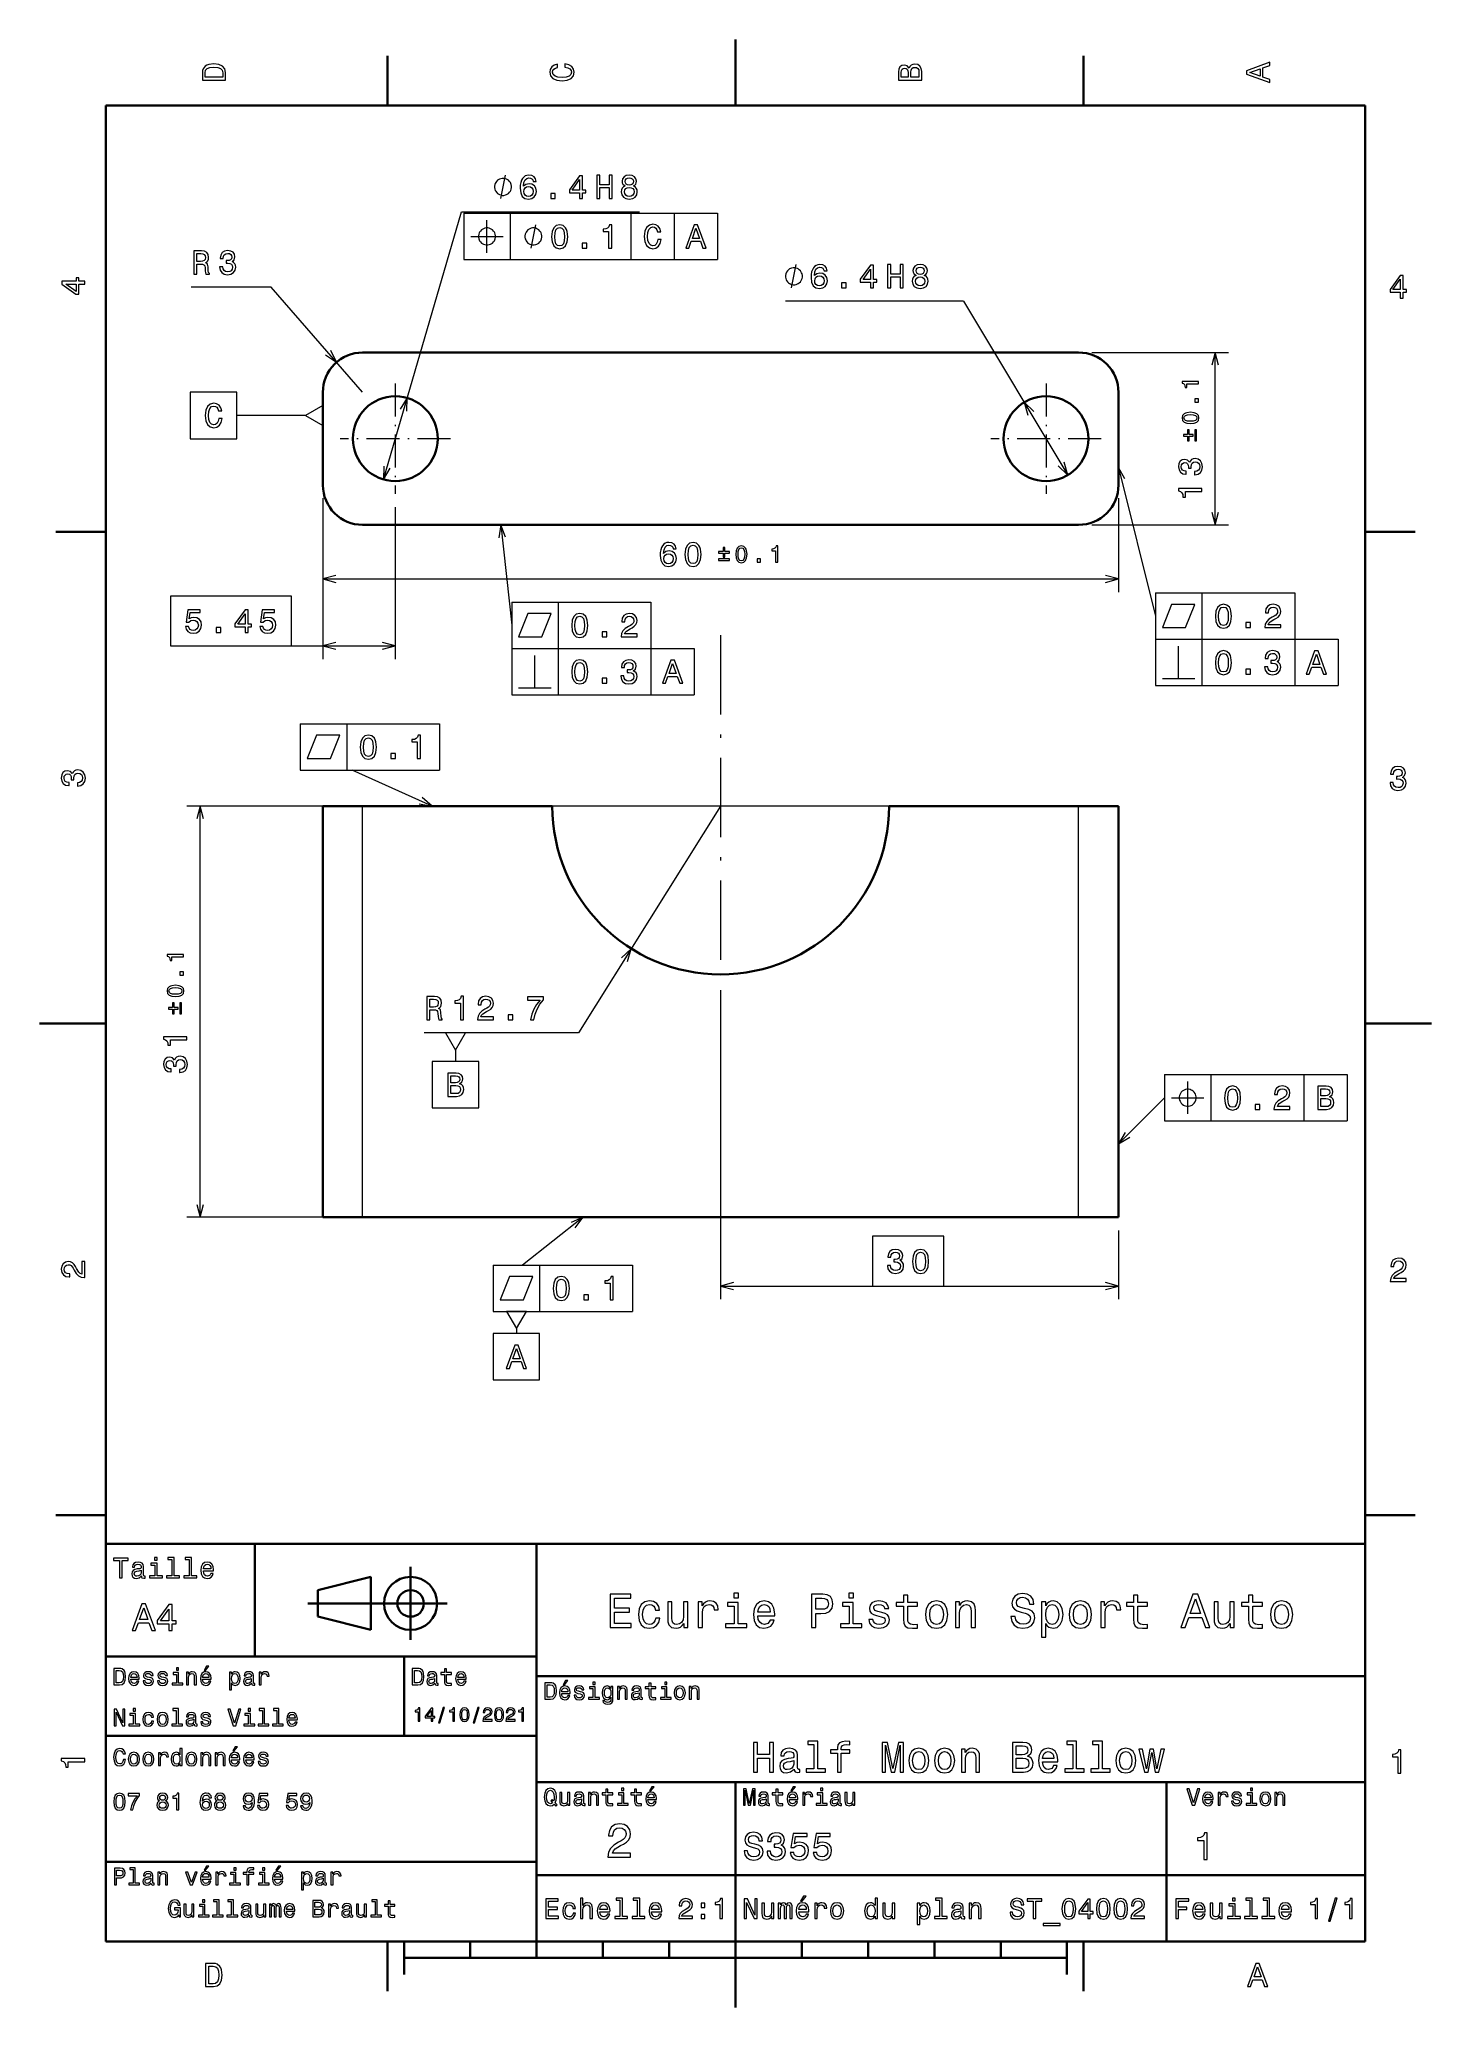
# Model space of a CAD drawing. Extents: x 0 to 210, y 0 to 297.
import ezdxf

# ---------------------------------------------------------------- set-up
doc = ezdxf.new("R2010")
doc.units = 0
doc.linetypes.add('DASHDOT', pattern=[18.5, 12, -3, 0.5, -3])

msp = doc.modelspace()

# ---------------------------------------------------------------- linework, layer by layer
at = {"color": 7, "lineweight": 35, "ltscale": 0.25}
for p, q in [((105, 287), (105, 297)), ((10, 148.5), (0, 148.5)), ((200, 148.5), (210, 148.5)), ((105, 10), (105, 20)), ((105, 10), (105, 0))]:
    msp.add_line(p, q, dxfattribs=at)
at = {"color": 7, "lineweight": 35, "ltscale": 0.1875}
for p, q in [((52.5, 287), (52.5, 294.5)), ((157.5, 287), (157.5, 294.5)), ((10, 222.699997), (2.5, 222.699997)), ((200, 222.699997), (207.5, 222.699997)), ((10, 74.300003), (2.5, 74.300003)), ((200, 74.300003), (207.5, 74.300003)), ((52.5, 10), (52.5, 2.5)), ((157.5, 10), (157.5, 2.5))]:
    msp.add_line(p, q, dxfattribs=at)
at = {"color": 7, "lineweight": 35}
for p, q in [((200, 287), (10, 287)), ((10, 287), (10, 10)), ((200, 10), (200, 287)), ((102.761108, 249.747437), (48.761108, 249.747437)), ((156.761108, 249.747437), (102.761108, 249.747437)), ((102.761108, 223.747437), (48.761108, 223.747437)), ((156.761108, 223.747437), (102.761108, 223.747437)), ((42.761108, 119.25563), (42.761108, 181.315628)), ((48.761108, 181.315628), (77.361107, 181.315628)), ((128.161102, 181.315628), (156.761108, 181.315628)), ((162.761108, 119.25563), (162.761108, 181.315628)), ((102.761108, 119.25563), (48.761108, 119.25563)), ((156.761108, 119.25563), (102.761108, 119.25563)), ((10, 10), (10, 70)), ((10, 70), (200, 70)), ((75, 10), (75, 70)), ((200, 70), (200, 10)), ((40.5, 61), (61.5, 61)), ((10, 53), (75, 53)), ((75, 50), (200, 50)), ((10, 41), (75, 41)), ((75, 34), (200, 34)), ((170, 10), (170, 34)), ((10, 22), (75, 22)), ((75, 20), (200, 20)), ((10, 10), (200, 10)), ((10, 10), (200, 10)), ((55, 7.5), (155, 7.5))]:
    msp.add_line(p, q, dxfattribs=at)
at = {"color": 7, "lineweight": 13}
for p, q in [((51.898727, 230.602386), (63.652859, 270.990723)), ((63.652859, 270.990723), (90.499641, 270.990723)), ((64.016815, 270.761383), (102.296928, 270.761383)), ((64.016815, 263.761383), (102.296928, 263.761383)), ((48.761108, 243.747437), (34.978905, 259.59201)), ((139.374985, 257.503845), (112.528198, 257.503845)), ((139.374985, 257.503845), (155.129105, 231.260208)), ((158.761108, 249.747437), (179.347778, 249.747437)), ((177.347778, 223.747437), (177.347778, 249.747437)), ((158.761108, 223.747437), (179.347778, 223.747437)), ((42.761108, 215.573776), (162.761108, 215.573776)), ((71.242928, 212.093475), (92.250992, 212.093475)), ((168.339539, 213.484467), (189.34761, 213.484467)), ((71.242928, 205.093475), (98.787018, 205.093475)), ((168.339539, 206.484467), (195.883636, 206.484467)), ((168.339539, 199.484467), (195.883636, 199.484467)), ((71.242928, 198.093475), (98.787018, 198.093475)), ((39.358612, 193.737427), (60.36668, 193.737427)), ((39.358612, 186.737427), (60.36668, 186.737427)), ((48.761108, 119.25563), (48.761108, 181.315628)), ((102.761108, 181.315628), (81.315094, 147.077805)), ((156.761108, 119.25563), (156.761108, 181.315628)), ((102.761108, 153.52887), (102.761108, 106.887924)), ((81.315094, 147.077805), (58.034977, 147.077805)), ((169.715179, 140.796982), (197.259277, 140.796982)), ((169.715179, 133.796982), (197.259277, 133.796982)), ((68.457947, 112.054428), (89.466019, 112.054428)), ((102.761108, 108.887924), (125.669151, 108.887924)), ((136.441193, 108.887924), (162.761108, 108.887924)), ((68.457947, 105.054428), (89.466019, 105.054428))]:
    msp.add_line(p, q, dxfattribs=at)
at = {"color": 7, "lineweight": 13, "ltscale": 0.175}
for p, q in [((64.016815, 270.761383), (64.016815, 263.761383)), ((71.016815, 270.761383), (71.016815, 263.761383)), ((89.224884, 270.761383), (89.224884, 263.761383)), ((95.76091, 270.761383), (95.76091, 263.761383)), ((102.296928, 270.761383), (102.296928, 263.761383)), ((71.242928, 212.093475), (71.242928, 205.093475)), ((78.242928, 212.093475), (78.242928, 205.093475)), ((92.250992, 212.093475), (92.250992, 205.093475)), ((168.339539, 213.484467), (168.339539, 206.484467)), ((175.339539, 213.484467), (175.339539, 206.484467)), ((189.34761, 213.484467), (189.34761, 206.484467)), ((71.242928, 205.093475), (71.242928, 198.093475)), ((78.242928, 205.093475), (78.242928, 198.093475)), ((92.250992, 205.093475), (92.250992, 198.093475)), ((98.787018, 205.093475), (98.787018, 198.093475)), ((168.339539, 206.484467), (168.339539, 199.484467)), ((175.339539, 206.484467), (175.339539, 199.484467)), ((189.34761, 206.484467), (189.34761, 199.484467)), ((195.883636, 206.484467), (195.883636, 199.484467)), ((39.358612, 193.737427), (39.358612, 186.737427)), ((46.358612, 193.737427), (46.358612, 186.737427)), ((60.36668, 193.737427), (60.36668, 186.737427)), ((169.715179, 140.796982), (169.715179, 133.796982)), ((176.715179, 140.796982), (176.715179, 133.796982)), ((190.723251, 140.796982), (190.723251, 133.796982)), ((197.259277, 140.796982), (197.259277, 133.796982)), ((68.457947, 112.054428), (68.457947, 105.054428)), ((75.457947, 112.054428), (75.457947, 105.054428)), ((89.466019, 112.054428), (89.466019, 105.054428))]:
    msp.add_line(p, q, dxfattribs=at)
at = {"color": 7, "lineweight": 13, "ltscale": 0.301801}
msp.add_line((34.978905, 259.59201), (22.906853, 259.59201), dxfattribs=at)
at = {"color": 7, "lineweight": 35, "ltscale": 0.35}
for p, q in [((42.761108, 229.747437), (42.761108, 243.747437)), ((162.761108, 229.747437), (162.761108, 243.747437)), ((105, 20), (105, 34))]:
    msp.add_line(p, q, dxfattribs=at)
at = {"color": 7, "linetype": 'DASHDOT', "lineweight": 13, "ltscale": 0.416}
for p, q in [((53.687107, 245.067444), (53.687107, 228.427429)), ((151.835114, 245.067444), (151.835114, 228.427429)), ((62.007107, 236.747437), (45.367107, 236.747437)), ((160.155106, 236.747437), (143.515106, 236.747437))]:
    msp.add_line(p, q, dxfattribs=at)
at = {"color": 7, "lineweight": 13, "ltscale": 0.260048}
msp.add_line((40.163033, 240.247437), (29.761108, 240.247437), dxfattribs=at)
at = {"color": 7, "lineweight": 13, "ltscale": 0.354342}
for p, q in [((42.761108, 227.747437), (42.761108, 213.573776)), ((162.761108, 227.747437), (162.761108, 213.573776))]:
    msp.add_line(p, q, dxfattribs=at)
at = {"color": 34, "lineweight": 13}
for p, q in [((42.761108, 227.747437), (42.761108, 203.483078)), ((53.687107, 226.427429), (53.687107, 203.483078)), ((126.16111, 181.315628), (22.246452, 181.315628)), ((24.246452, 119.25563), (24.246452, 181.315628)), ((100.761108, 119.25563), (22.246452, 119.25563))]:
    msp.add_line(p, q, dxfattribs=at)
at = {"color": 34, "lineweight": 13, "ltscale": 0.392064}
msp.add_line((38.004547, 205.483078), (53.687107, 205.483078), dxfattribs=at)
at = {"color": 7, "linetype": 'DASHDOT', "lineweight": 13}
for p, q in [((102.761108, 207.102402), (102.761108, 155.52887)), ((128.547882, 181.315628), (76.974335, 181.315628))]:
    msp.add_line(p, q, dxfattribs=at)
at = {"color": 7, "lineweight": 13, "ltscale": 0.331493}
msp.add_line((59.270668, 181.315628), (47.170067, 186.737427), dxfattribs=at)
at = {"color": 7, "lineweight": 35, "ltscale": 0.15}
for p, q in [((42.761108, 181.315628), (48.761108, 181.315628)), ((156.761108, 181.315628), (162.761108, 181.315628)), ((48.761108, 119.25563), (42.761108, 119.25563)), ((162.761108, 119.25563), (156.761108, 119.25563))]:
    msp.add_line(p, q, dxfattribs=at)
at = {"color": 7, "lineweight": 13, "ltscale": 0.043103}
msp.add_line((62.761108, 144.479736), (62.761108, 142.75563), dxfattribs=at)
at = {"color": 7, "lineweight": 13, "ltscale": 0.290713}
msp.add_line((82.026062, 119.25563), (72.895615, 112.054428), dxfattribs=at)
at = {"color": 7, "lineweight": 13, "ltscale": 0.259193}
msp.add_line((162.761108, 117.25563), (162.761108, 106.887924), dxfattribs=at)
at = {"color": 7, "lineweight": 13, "ltscale": 0.018627}
msp.add_line((71.957947, 102.456352), (71.957947, 101.711288), dxfattribs=at)
at = {"color": 7, "lineweight": 35, "ltscale": 0.425}
msp.add_line((32.5, 53), (32.5, 70), dxfattribs=at)
at = {"color": 7, "lineweight": 35, "ltscale": 0.275}
msp.add_line((56, 55.5), (56, 66.5), dxfattribs=at)
at = {"color": 7, "lineweight": 35, "ltscale": 0.206155}
for p, q in [((42, 63), (50, 65)), ((50, 57), (42, 59))]:
    msp.add_line(p, q, dxfattribs=at)
at = {"color": 7, "lineweight": 35, "ltscale": 0.1}
msp.add_line((42, 59), (42, 63), dxfattribs=at)
at = {"color": 7, "lineweight": 35, "ltscale": 0.2}
msp.add_line((50, 65), (50, 57), dxfattribs=at)
at = {"color": 7, "lineweight": 35, "ltscale": 0.3}
msp.add_line((55, 41), (55, 53), dxfattribs=at)
at = {"color": 7, "lineweight": 35, "ltscale": 0.125}
for p, q in [((55, 10), (55, 5)), ((155, 10), (155, 5))]:
    msp.add_line(p, q, dxfattribs=at)
at = {"color": 7, "lineweight": 35, "ltscale": 0.0625}
for p, q in [((65, 10), (65, 7.5)), ((75, 10), (75, 7.5)), ((85, 10), (85, 7.5)), ((95, 10), (95, 7.5)), ((115, 10), (115, 7.5)), ((125, 10), (125, 7.5)), ((135, 10), (135, 7.5)), ((145, 10), (145, 7.5))]:
    msp.add_line(p, q, dxfattribs=at)
at = {"color": 7, "lineweight": 13}
for points in [[(24.583214, 291.994965), (24.583214, 290.829987), (28.083214, 290.829987), (28.083214, 291.994965), (27.972263, 292.544678), (27.634367, 292.953186), (27.084656, 293.205353), (26.333214, 293.296112), (25.566643, 293.215424), (25.26405, 293.114563), (25.021975, 292.973358), (24.694164, 292.56485), (24.613474, 292.297546)], [(25.001802, 291.959656), (25.07745, 292.342957), (25.309439, 292.605194), (25.722984, 292.761536), (26.333214, 292.811951), (26.923271, 292.7565), (27.336817, 292.600159), (27.583935, 292.332855), (27.664625, 291.959656), (27.664625, 291.299011), (25.001802, 291.299011)], [(79.282059, 292.817017), (79.705688, 292.716156), (80.008286, 292.549713), (80.194885, 292.317719), (80.255402, 292.04541), (80.164627, 291.71759), (79.892288, 291.460388), (79.448486, 291.28891), (78.833214, 291.233429), (78.222984, 291.28891), (77.774139, 291.455353), (77.501801, 291.712555), (77.405983, 292.04541), (77.456413, 292.287476), (77.597626, 292.494232), (77.82457, 292.65564), (78.137245, 292.766571), (78.137245, 293.245697), (77.658142, 293.094391), (77.295029, 292.832153), (77.068085, 292.47406), (76.987396, 292.04541), (77.113472, 291.510803), (77.466499, 291.102325), (78.046471, 290.840057), (78.833214, 290.749298), (79.619957, 290.840057), (80.199928, 291.102325), (80.557999, 291.510803), (80.679039, 292.04541), (80.583214, 292.514404), (80.315926, 292.89267), (79.877159, 293.159943), (79.282059, 293.301147)], [(131.192001, 292.630402), (130.89949, 292.983429), (130.702805, 293.074219), (130.460724, 293.104462), (130.082489, 293.03891), (129.81015, 292.842224), (129.643723, 292.524506), (129.583206, 292.080688), (129.583206, 290.835022), (133.083206, 290.835022), (133.083206, 292.151306), (133.012604, 292.620331), (132.805832, 292.968292), (132.478012, 293.18515), (132.03421, 293.260803), (131.736664, 293.215424), (131.489548, 293.094391), (131.307983, 292.897705)], [(131.03566, 291.984863), (131.03566, 291.299011), (130.001801, 291.299011), (130.001801, 292.025208), (130.032059, 292.297546), (130.122833, 292.489197), (130.279175, 292.605194), (130.511154, 292.645538), (130.743149, 292.600159), (130.904526, 292.479126), (131.005402, 292.272339)], [(132.664612, 292.095825), (132.664612, 291.299011), (131.45929, 291.299011), (131.45929, 292.050446), (131.494583, 292.368164), (131.600494, 292.595093), (131.782059, 292.731262), (132.044296, 292.776672), (132.321686, 292.731262), (132.513321, 292.605194), (132.629318, 292.393372)], [(185.583206, 290.466858), (185.583206, 290.930847), (184.554382, 291.299011), (184.554382, 292.695984), (185.583206, 293.064117), (185.583206, 293.538177), (182.078156, 292.257202), (182.078156, 291.742798)], [(184.125717, 291.460388), (182.582489, 292), (184.125717, 292.539642)], [(74.947914, 275.547638), (74.852097, 275.956146), (74.630188, 276.258728), (74.287254, 276.450378), (73.843445, 276.51593), (73.545898, 276.480652), (73.288696, 276.384827), (73.061745, 276.228485), (72.870102, 276.006561), (72.718811, 275.729187), (72.607857, 275.391296), (72.537254, 274.992889), (72.517075, 274.544037), (72.597771, 273.827911), (72.844887, 273.308441), (73.243301, 272.995758), (73.787971, 272.889862), (74.277161, 272.980652), (74.65036, 273.217651), (74.892441, 273.590881), (74.978172, 274.064941), (74.892441, 274.544037), (74.660446, 274.912201), (74.302383, 275.144165), (73.858582, 275.224884), (73.379471, 275.124023), (73.0214, 274.836548), (73.097046, 275.391296), (73.25843, 275.789703), (73.505554, 276.026733), (73.848495, 276.107422), (74.100655, 276.067078), (74.292297, 275.961182), (74.418373, 275.784668), (74.48394, 275.547638)], [(81.486961, 272.990723), (81.940857, 272.990723), (81.940857, 273.858154), (82.440132, 273.858154), (82.440132, 274.261627), (81.940857, 274.261627), (81.940857, 276.41507), (81.481918, 276.41507), (79.948776, 274.301971), (79.948776, 273.858154), (81.486961, 273.858154)], [(84.075577, 272.990723), (84.544601, 272.990723), (84.544601, 274.634827), (85.946617, 274.634827), (85.946617, 272.990723), (86.410591, 272.990723), (86.410591, 276.490723), (85.946617, 276.490723), (85.946617, 275.063477), (84.544601, 275.063477), (84.544601, 276.490723), (84.075577, 276.490723)], [(88.35627, 274.876892), (88.099068, 274.735687), (87.922554, 274.539001), (87.8116, 274.29187), (87.776299, 273.994324), (87.856995, 273.545471), (88.088982, 273.19751), (88.467224, 272.975586), (88.981628, 272.889862), (89.490997, 272.975586), (89.86924, 273.19751), (90.101227, 273.545471), (90.186966, 273.994324), (90.146614, 274.29187), (90.04071, 274.539001), (89.859154, 274.735687), (89.606995, 274.876892), (89.808716, 274.997925), (89.949928, 275.164368), (90.035667, 275.366089), (90.065926, 275.61319), (89.985229, 275.971283), (89.773415, 276.258728), (89.430481, 276.445343), (88.981628, 276.51593), (88.52774, 276.445343), (88.184799, 276.258728), (87.967941, 275.971283), (87.892296, 275.61319), (87.917511, 275.366089), (88.003242, 275.164368)], [(71.219528, 274.740723), (71.219528, 274.857391), (71.161194, 275.090729), (71.102859, 275.265717), (71.044525, 275.382385), (70.927864, 275.557373), (70.752861, 275.732391), (70.577866, 275.84906), (70.461197, 275.907379), (70.286194, 275.965729), (70.052864, 276.024048), (69.936195, 276.024048), (69.819534, 276.024048), (69.586197, 275.965729), (69.411194, 275.907379), (69.294525, 275.84906), (69.11953, 275.732391), (68.944534, 275.557373), (68.827866, 275.382385), (68.769531, 275.265717), (68.711197, 275.090729), (68.652863, 274.857391), (68.652863, 274.740723), (68.652863, 274.624054), (68.711197, 274.390717), (68.769531, 274.215729), (68.827866, 274.09906), (68.944534, 273.924072), (69.11953, 273.749054), (69.294525, 273.632385), (69.411194, 273.574066), (69.586197, 273.515717), (69.819534, 273.457397), (69.936195, 273.457397), (70.052856, 273.457397), (70.286194, 273.515717), (70.461197, 273.574066), (70.577866, 273.632385), (70.752861, 273.749054), (70.927864, 273.924072), (71.044525, 274.09906), (71.102859, 274.215729), (71.161194, 274.390717), (71.219528, 274.624054)], [(74.488983, 274.059875), (74.433502, 273.742157), (74.292297, 273.500092), (74.065353, 273.338715), (73.782928, 273.288269), (73.485382, 273.338715), (73.25843, 273.495056), (73.112183, 273.737122), (73.066788, 274.05484), (73.117218, 274.367523), (73.25843, 274.604553), (73.490417, 274.755859), (73.803101, 274.81134), (74.075439, 274.755859), (74.292297, 274.609589), (74.433502, 274.372559)], [(77.12558, 272.990723), (77.821548, 272.990723), (77.821548, 273.742157), (77.12558, 273.742157)], [(80.372406, 274.261627), (81.486961, 275.830048), (81.486961, 274.261627)], [(88.260452, 274.004395), (88.30584, 274.271698), (88.452095, 274.473419), (88.679039, 274.604553), (88.981628, 274.649933), (89.279182, 274.604553), (89.506126, 274.473419), (89.652382, 274.271698), (89.702812, 274.004395), (89.652382, 273.716949), (89.506126, 273.500092), (89.279182, 273.358887), (88.981628, 273.313477), (88.679039, 273.358887), (88.452095, 273.500092), (88.30584, 273.716949)], [(88.371399, 275.572845), (88.411743, 275.794769), (88.532784, 275.966217), (88.724426, 276.072144), (88.981628, 276.112488), (89.233795, 276.072144), (89.425438, 275.966217), (89.546471, 275.794769), (89.591858, 275.572845), (89.546471, 275.345917), (89.425438, 275.169403), (89.233795, 275.053406), (88.981628, 275.018097), (88.724426, 275.058441), (88.532784, 275.169403), (88.411743, 275.345917)], [(68.800148, 267.261383), (68.800148, 267.378052), (68.741814, 267.611389), (68.683479, 267.786377), (68.625145, 267.903046), (68.508484, 268.078064), (68.333481, 268.253052), (68.158485, 268.36972), (68.041817, 268.42804), (67.866814, 268.486389), (67.633484, 268.544708), (67.516815, 268.544708), (67.400146, 268.544708), (67.166817, 268.486389), (66.991814, 268.42804), (66.875145, 268.36972), (66.70015, 268.253052), (66.525146, 268.078064), (66.408485, 267.903046), (66.350151, 267.786377), (66.291817, 267.611389), (66.233482, 267.378052), (66.233482, 267.261383), (66.233482, 267.144714), (66.291817, 266.911377), (66.350151, 266.736389), (66.408485, 266.61972), (66.525146, 266.444702), (66.70015, 266.269714), (66.875145, 266.153046), (66.991814, 266.094727), (67.166817, 266.036377), (67.400146, 265.978058), (67.516815, 265.978058), (67.633484, 265.978058), (67.866814, 266.036377), (68.041817, 266.094727), (68.158485, 266.153046), (68.333481, 266.269714), (68.508484, 266.444702), (68.625145, 266.61972), (68.683479, 266.736389), (68.741814, 266.911377), (68.800148, 267.144714)], [(75.800148, 267.261383), (75.800148, 267.378052), (75.741814, 267.611389), (75.683479, 267.786377), (75.625145, 267.903046), (75.508484, 268.078064), (75.333481, 268.253052), (75.158485, 268.36972), (75.041817, 268.42804), (74.866814, 268.486389), (74.633484, 268.544708), (74.516815, 268.544708), (74.400146, 268.544708), (74.166817, 268.486389), (73.991814, 268.42804), (73.875145, 268.36972), (73.70015, 268.253052), (73.525146, 268.078064), (73.408485, 267.903046), (73.350151, 267.786377), (73.291817, 267.611389), (73.233482, 267.378052), (73.233482, 267.261383), (73.233482, 267.144714), (73.291817, 266.911377), (73.350151, 266.736389), (73.408485, 266.61972), (73.525146, 266.444702), (73.70015, 266.269714), (73.875145, 266.153046), (73.991814, 266.094727), (74.166817, 266.036377), (74.400146, 265.978058), (74.516815, 265.978058), (74.633484, 265.978058), (74.866814, 266.036377), (75.041817, 266.094727), (75.158485, 266.153046), (75.333481, 266.269714), (75.508484, 266.444702), (75.625145, 266.61972), (75.683479, 266.736389), (75.741814, 266.911377), (75.800148, 267.144714)], [(77.269409, 267.221039), (77.345055, 266.42926), (77.582092, 265.86441), (77.960327, 265.521484), (78.484825, 265.410522), (79.00428, 265.521484), (79.382523, 265.86441), (79.61451, 266.42926), (79.695198, 267.221039), (79.61451, 268.007782), (79.518692, 268.320465), (79.382523, 268.577667), (79.00428, 268.920593), (78.484825, 269.036591), (77.960327, 268.920593), (77.582092, 268.572632), (77.345055, 268.007782)], [(77.753555, 267.221039), (77.793907, 267.831268), (77.919983, 268.27002), (78.146927, 268.527222), (78.484825, 268.618011), (78.81768, 268.527222), (79.044624, 268.27002), (79.170708, 267.831268), (79.211052, 267.221039), (79.170708, 266.605774), (79.044624, 266.166992), (78.81768, 265.90979), (78.484825, 265.824066), (78.146927, 265.90979), (77.919983, 266.166992), (77.793907, 266.605774)], [(85.866096, 265.511383), (86.325027, 265.511383), (86.325027, 269.036591), (85.982086, 269.036591), (85.891312, 268.728973), (85.709755, 268.522186), (85.432373, 268.401154), (85.049088, 268.360809), (85.049088, 268.002747), (85.866096, 268.002747)], [(23.300224, 261.59201), (23.769241, 261.59201), (23.769241, 263.069672), (24.248352, 263.069672), (24.601379, 263.054565), (24.82328, 262.983948), (24.944313, 262.817535), (24.994751, 262.519958), (25.019966, 262.066071), (25.050224, 261.768524), (25.110741, 261.59201), (25.640282, 261.59201), (25.640282, 261.687836), (25.524284, 261.829041), (25.48394, 262.091309), (25.448639, 262.656128), (25.362907, 263.074738), (25.24691, 263.205841), (25.065353, 263.301666), (25.267082, 263.427765), (25.408295, 263.604279), (25.499069, 263.826172), (25.529327, 264.093445), (25.458725, 264.51709), (25.256996, 264.834808), (24.924141, 265.026459), (24.470253, 265.09201), (23.300224, 265.09201)], [(24.339127, 264.66333), (24.646767, 264.633087), (24.863625, 264.537262), (24.999794, 264.360748), (25.045181, 264.083374), (24.994751, 263.790863), (24.858582, 263.614349), (24.626595, 263.52356), (24.308868, 263.498352), (23.769241, 263.498352), (23.769241, 264.66333)], [(27.189995, 262.691437), (27.189995, 262.656128), (27.270691, 262.171997), (27.507721, 261.808868), (27.88092, 261.576904), (28.375153, 261.49115), (28.899651, 261.576904), (29.293022, 261.798798), (29.545181, 262.151825), (29.635963, 262.605713), (29.595619, 262.903259), (29.484665, 263.145325), (29.303108, 263.33194), (29.061035, 263.468109), (29.388847, 263.740417), (29.504837, 264.174164), (29.429192, 264.567535), (29.212334, 264.865082), (28.859306, 265.051666), (28.375153, 265.117249), (27.921265, 265.03653), (27.57328, 264.814636), (27.346336, 264.461609), (27.270691, 263.992584), (27.270691, 263.957275), (27.719536, 263.957275), (27.75988, 264.28006), (27.891006, 264.512054), (28.102821, 264.653259), (28.400368, 264.703674), (28.662621, 264.66333), (28.854263, 264.557434), (28.970253, 264.385956), (29.015648, 264.153992), (28.970253, 263.90686), (28.84922, 263.740417), (28.637405, 263.639557), (28.349937, 263.609314), (28.153252, 263.614349), (28.153252, 263.215942), (28.400368, 263.226013), (28.718094, 263.180634), (28.955124, 263.059601), (29.096336, 262.862915), (29.146767, 262.605713), (29.091293, 262.313202), (28.945038, 262.096344), (28.713051, 261.960175), (28.405418, 261.914795), (28.087692, 261.96521), (27.855705, 262.116516), (27.70945, 262.358582), (27.653976, 262.691437)], [(81.872864, 265.511383), (82.568832, 265.511383), (82.568832, 266.262817), (81.872864, 266.262817)], [(115.094864, 261.253845), (115.094864, 261.370514), (115.03653, 261.603851), (114.978203, 261.778839), (114.919868, 261.895508), (114.8032, 262.070496), (114.628197, 262.245514), (114.453201, 262.362183), (114.336533, 262.420502), (114.16153, 262.478851), (113.9282, 262.53717), (113.811531, 262.53717), (113.69487, 262.53717), (113.461533, 262.478851), (113.28653, 262.420502), (113.169868, 262.362183), (112.994865, 262.245514), (112.81987, 262.070496), (112.703201, 261.895508), (112.644867, 261.778839), (112.586533, 261.603851), (112.528198, 261.370514), (112.528198, 261.253845), (112.528198, 261.137177), (112.586533, 260.903839), (112.644867, 260.728851), (112.703201, 260.612183), (112.81987, 260.437195), (112.994865, 260.262177), (113.169868, 260.145508), (113.28653, 260.087189), (113.461533, 260.028839), (113.69487, 259.97052), (113.811531, 259.97052), (113.9282, 259.97052), (114.16153, 260.028839), (114.336533, 260.087189), (114.453201, 260.145508), (114.628197, 260.262177), (114.8032, 260.437195), (114.919868, 260.612183), (114.978203, 260.728851), (115.03653, 260.903839), (115.094864, 261.137177)], [(118.823257, 262.06076), (118.727432, 262.469269), (118.505531, 262.771851), (118.16259, 262.963501), (117.718788, 263.029053), (117.421234, 262.993774), (117.164032, 262.897949), (116.937088, 262.741608), (116.745445, 262.519684), (116.594147, 262.24231), (116.4832, 261.904419), (116.41259, 261.506012), (116.392418, 261.057159), (116.473114, 260.341034), (116.72023, 259.821564), (117.118645, 259.508881), (117.663315, 259.402985), (118.152504, 259.493774), (118.525703, 259.730774), (118.767776, 260.104004), (118.853516, 260.578064), (118.767776, 261.057159), (118.535789, 261.425323), (118.177719, 261.657288), (117.733917, 261.738007), (117.254807, 261.637146), (116.896744, 261.34967), (116.972389, 261.904419), (117.133774, 262.302826), (117.38089, 262.539856), (117.723831, 262.620544), (117.97599, 262.5802), (118.167633, 262.474304), (118.293716, 262.297791), (118.359276, 262.06076)], [(125.362305, 259.503845), (125.816193, 259.503845), (125.816193, 260.371277), (126.315475, 260.371277), (126.315475, 260.77475), (125.816193, 260.77475), (125.816193, 262.928192), (125.357262, 262.928192), (123.82412, 260.815094), (123.82412, 260.371277), (125.362305, 260.371277)], [(124.247749, 260.77475), (125.362305, 262.34317), (125.362305, 260.77475)], [(127.95092, 259.503845), (128.419937, 259.503845), (128.419937, 261.147949), (129.82196, 261.147949), (129.82196, 259.503845), (130.285934, 259.503845), (130.285934, 263.003845), (129.82196, 263.003845), (129.82196, 261.576599), (128.419937, 261.576599), (128.419937, 263.003845), (127.95092, 263.003845)], [(132.231613, 261.390015), (131.974411, 261.24881), (131.797897, 261.052124), (131.686951, 260.804993), (131.651642, 260.507446), (131.73233, 260.058594), (131.964325, 259.710632), (132.34256, 259.488708), (132.856964, 259.402985), (133.366333, 259.488708), (133.744583, 259.710632), (133.976563, 260.058594), (134.062302, 260.507446), (134.021957, 260.804993), (133.916046, 261.052124), (133.734497, 261.24881), (133.48233, 261.390015), (133.684067, 261.511047), (133.825272, 261.67749), (133.911011, 261.879211), (133.941269, 262.126312), (133.86058, 262.484406), (133.648758, 262.771851), (133.305817, 262.958466), (132.856964, 263.029053), (132.403076, 262.958466), (132.06015, 262.771851), (131.843277, 262.484406), (131.767639, 262.126312), (131.792847, 261.879211), (131.878586, 261.67749)], [(132.246735, 262.085968), (132.287094, 262.307892), (132.408127, 262.47934), (132.599762, 262.585266), (132.856964, 262.62561), (133.109131, 262.585266), (133.300781, 262.47934), (133.421814, 262.307892), (133.467209, 262.085968), (133.421814, 261.859039), (133.300781, 261.682526), (133.109131, 261.566528), (132.856964, 261.531219), (132.599762, 261.571564), (132.408127, 261.682526), (132.287094, 261.859039)], [(205.27739, 257.966766), (205.731277, 257.966766), (205.731277, 258.834198), (206.23056, 258.834198), (206.23056, 259.237671), (205.731277, 259.237671), (205.731277, 261.391113), (205.272339, 261.391113), (203.739197, 259.278015), (203.739197, 258.834198), (205.27739, 258.834198)], [(6.833213, 260.077362), (6.833213, 260.53125), (5.965778, 260.53125), (5.965778, 261.030548), (5.56232, 261.030548), (5.56232, 260.53125), (3.408862, 260.53125), (3.408862, 260.072327), (5.521974, 258.539185), (5.965778, 258.539185), (5.965778, 260.077362)], [(5.56232, 258.96283), (3.993876, 260.077362), (5.56232, 260.077362)], [(118.364319, 260.572998), (118.308846, 260.25528), (118.167633, 260.013214), (117.940689, 259.851837), (117.658264, 259.801392), (117.360718, 259.851837), (117.133774, 260.008179), (116.987518, 260.250244), (116.942131, 260.567963), (116.992561, 260.880646), (117.133774, 261.117676), (117.365761, 261.268982), (117.678444, 261.324463), (117.950775, 261.268982), (118.167633, 261.122711), (118.308846, 260.885681)], [(121.000916, 259.503845), (121.696884, 259.503845), (121.696884, 260.25528), (121.000916, 260.25528)], [(132.135788, 260.517517), (132.181183, 260.784821), (132.327438, 260.986542), (132.554382, 261.117676), (132.856964, 261.163055), (133.154526, 261.117676), (133.38147, 260.986542), (133.527725, 260.784821), (133.578156, 260.517517), (133.527725, 260.230072), (133.38147, 260.013214), (133.154526, 259.872009), (132.856964, 259.826599), (132.554382, 259.872009), (132.327438, 260.013214), (132.181183, 260.230072)], [(204.162827, 259.237671), (205.27739, 260.806091), (205.27739, 259.237671)], [(22.761108, 243.747437), (22.761108, 236.747437), (29.761108, 236.747437), (29.761108, 243.747437)], [(174.822784, 245.04274), (174.822784, 245.363983), (172.355133, 245.363983), (172.355133, 245.123932), (172.57048, 245.060394), (172.71521, 244.933304), (172.799942, 244.739136), (172.828186, 244.47084), (173.078827, 244.47084), (173.078827, 245.04274)], [(27.07811, 239.798584), (26.977242, 239.374954), (26.810822, 239.072357), (26.578827, 238.885773), (26.306496, 238.825241), (25.978683, 238.916031), (25.721481, 239.188354), (25.550011, 239.632156), (25.494537, 240.247437), (25.550011, 240.857666), (25.716438, 241.306519), (25.97364, 241.578842), (26.306496, 241.674667), (26.548569, 241.624237), (26.755341, 241.483032), (26.916725, 241.256088), (27.027679, 240.943405), (27.506783, 240.943405), (27.355484, 241.422516), (27.093239, 241.785614), (26.735168, 242.012573), (26.306496, 242.093262), (25.771912, 241.967178), (25.363411, 241.614151), (25.101166, 241.03418), (25.010384, 240.247437), (25.101166, 239.460693), (25.363411, 238.880722), (25.771912, 238.522659), (26.306496, 238.401611), (26.775513, 238.497437), (27.153755, 238.764725), (27.421051, 239.203491), (27.562263, 239.798584)], [(42.761108, 241.747437), (40.163033, 240.247437), (42.761108, 238.747437)], [(173.626038, 239.025055), (174.180267, 239.078018), (174.575668, 239.243942), (174.815735, 239.508698), (174.893387, 239.875854), (174.815735, 240.239471), (174.575668, 240.504242), (174.180267, 240.666626), (173.626038, 240.723114), (173.075317, 240.666626), (172.85643, 240.599548), (172.676392, 240.504242), (172.43634, 240.239471), (172.355133, 239.875854), (172.43634, 239.508698), (172.679916, 239.243942), (173.075317, 239.078018)], [(174.822784, 242.247482), (174.822784, 242.73465), (174.296783, 242.73465), (174.296783, 242.247482)], [(174.053192, 237.13707), (174.053192, 237.380661), (173.442444, 237.380661), (173.442444, 238.079651), (173.202393, 238.079651), (173.202393, 237.380661), (172.595184, 237.380661), (172.595184, 237.13707), (173.202393, 237.13707), (173.202393, 236.43808), (173.442444, 236.43808), (173.442444, 237.13707)], [(173.626038, 239.363968), (173.198868, 239.392212), (172.891724, 239.480469), (172.7117, 239.639328), (172.648148, 239.875854), (172.7117, 240.108856), (172.891724, 240.267715), (173.198868, 240.355972), (173.626038, 240.384216), (174.056717, 240.355972), (174.363861, 240.267715), (174.543884, 240.108856), (174.603912, 239.875854), (174.543884, 239.639328), (174.363861, 239.480469), (174.056717, 239.392212)], [(174.293243, 236.43808), (174.536835, 236.43808), (174.536835, 238.079651), (174.293243, 238.079651)], [(174.248352, 231.309128), (174.283661, 231.309128), (174.767822, 231.389816), (175.13092, 231.626846), (175.362915, 232.000046), (175.448654, 232.494278), (175.362915, 233.018784), (175.141022, 233.412155), (174.787994, 233.664307), (174.334106, 233.755081), (174.036545, 233.714737), (173.794464, 233.60379), (173.60788, 233.422241), (173.47171, 233.180161), (173.199371, 233.507965), (172.765656, 233.623962), (172.372284, 233.548309), (172.074738, 233.331451), (171.888123, 232.978424), (171.822571, 232.494278), (171.903259, 232.04039), (172.125153, 231.692413), (172.47818, 231.465469), (172.947205, 231.389816), (172.982513, 231.389816), (172.982513, 231.838654), (172.659744, 231.879013), (172.427765, 232.010132), (172.286545, 232.221954), (172.236115, 232.519501), (172.276459, 232.781738), (172.38237, 232.973389), (172.553833, 233.089386), (172.785828, 233.134766), (173.032944, 233.089386), (173.199371, 232.968338), (173.300232, 232.756531), (173.330505, 232.46907), (173.325455, 232.272385), (173.723877, 232.272385), (173.713776, 232.519501), (173.759171, 232.837219), (173.880203, 233.074249), (174.076889, 233.215469), (174.334106, 233.2659), (174.626602, 233.210419), (174.84346, 233.064163), (174.97963, 232.832184), (175.025024, 232.524536), (174.974579, 232.206818), (174.823288, 231.974823), (174.581207, 231.828583), (174.248352, 231.773102)], [(175.347778, 228.75322), (175.347778, 229.212143), (171.822571, 229.212143), (171.822571, 228.869202), (172.130203, 228.778427), (172.336975, 228.596878), (172.458008, 228.319504), (172.498352, 227.936218), (172.85643, 227.936218), (172.85643, 228.75322)], [(96.068039, 220.130692), (95.972221, 220.5392), (95.750313, 220.841782), (95.407379, 221.033432), (94.96357, 221.098999), (94.666023, 221.06369), (94.408813, 220.967865), (94.18187, 220.811523), (93.990227, 220.58963), (93.838936, 220.312256), (93.727982, 219.97435), (93.657379, 219.575943), (93.637207, 219.12709), (93.717896, 218.41095), (93.965012, 217.891495), (94.363426, 217.578827), (94.908096, 217.472916), (95.397293, 217.56369), (95.770493, 217.80072), (96.012566, 218.17392), (96.098297, 218.64798), (96.012566, 219.12709), (95.780579, 219.495239), (95.422508, 219.727234), (94.978699, 219.807922), (94.499596, 219.707062), (94.141525, 219.419601), (94.217178, 219.97435), (94.378555, 220.372772), (94.625679, 220.609802), (94.968613, 220.690491), (95.220779, 220.650146), (95.412422, 220.544235), (95.538498, 220.367722), (95.604065, 220.130692)], [(97.378273, 219.283432), (97.453918, 218.491638), (97.690948, 217.926804), (98.069191, 217.583862), (98.593689, 217.472916), (99.113136, 217.583862), (99.491379, 217.926804), (99.723373, 218.491638), (99.804062, 219.283432), (99.723373, 220.070175), (99.627548, 220.382858), (99.491379, 220.64006), (99.113136, 220.983002), (98.593689, 221.098999), (98.069191, 220.983002), (97.690948, 220.63501), (97.453918, 220.070175)], [(97.862419, 219.283432), (97.902763, 219.893661), (98.028847, 220.332428), (98.255791, 220.58963), (98.593689, 220.680405), (98.926544, 220.58963), (99.153488, 220.332428), (99.279564, 219.893661), (99.319916, 219.283432), (99.279564, 218.668152), (99.153488, 218.229401), (98.926544, 217.972198), (98.593689, 217.886459), (98.255791, 217.972198), (98.028847, 218.229401), (97.902763, 218.668152)], [(103.150749, 218.868378), (103.394333, 218.868378), (103.394333, 219.479111), (104.09333, 219.479111), (104.09333, 219.719162), (103.394333, 219.719162), (103.394333, 220.32637), (103.150749, 220.32637), (103.150749, 219.719162), (102.451759, 219.719162), (102.451759, 219.479111), (103.150749, 219.479111)], [(105.038734, 219.295532), (105.091682, 218.741287), (105.257607, 218.345901), (105.522377, 218.105835), (105.889526, 218.028168), (106.253143, 218.105835), (106.517906, 218.345901), (106.680298, 218.741287), (106.736786, 219.295532), (106.680298, 219.846252), (106.613228, 220.065125), (106.517906, 220.245178), (106.253143, 220.485229), (105.889526, 220.566422), (105.522377, 220.485229), (105.257607, 220.241638), (105.091682, 219.846252)], [(105.377632, 219.295532), (105.405876, 219.722702), (105.494133, 220.029831), (105.653, 220.209869), (105.889526, 220.273422), (106.12252, 220.209869), (106.28138, 220.029831), (106.369637, 219.722702), (106.397881, 219.295532), (106.369637, 218.864838), (106.28138, 218.557709), (106.12252, 218.37767), (105.889526, 218.317657), (105.653, 218.37767), (105.494133, 218.557709), (105.405876, 218.864838)], [(111.056412, 218.09877), (111.377663, 218.09877), (111.377663, 220.566422), (111.137604, 220.566422), (111.074066, 220.351089), (110.946976, 220.206345), (110.752808, 220.121613), (110.484512, 220.093369), (110.484512, 219.842728), (111.056412, 219.842728)], [(95.609108, 218.642944), (95.553627, 218.325211), (95.412422, 218.083145), (95.185471, 217.921753), (94.903053, 217.871323), (94.605499, 217.921753), (94.378555, 218.078094), (94.232307, 218.320175), (94.186913, 218.637894), (94.23735, 218.950577), (94.378555, 219.187607), (94.61055, 219.338913), (94.923225, 219.394379), (95.195564, 219.338913), (95.412422, 219.192657), (95.553627, 218.955627)], [(102.451759, 218.628311), (102.451759, 218.384735), (104.09333, 218.384735), (104.09333, 218.628311)], [(108.261154, 218.09877), (108.748329, 218.09877), (108.748329, 218.624786), (108.261154, 218.624786)], [(169.389542, 208.234467), (172.889542, 208.234467), (174.289536, 211.734467), (170.789536, 211.734467)], [(72.292931, 206.843475), (75.792931, 206.843475), (77.192924, 210.343475), (73.692924, 210.343475)], [(40.408611, 188.487427), (43.908611, 188.487427), (45.308613, 191.987427), (41.808613, 191.987427)], [(203.729111, 184.866226), (203.729111, 184.830917), (203.809799, 184.346771), (204.046829, 183.983658), (204.420029, 183.751663), (204.914276, 183.665939), (205.438766, 183.751663), (205.832138, 183.973572), (206.084305, 184.326599), (206.175079, 184.780487), (206.134735, 185.078033), (206.023788, 185.320114), (205.842224, 185.506714), (205.600143, 185.642883), (205.927963, 185.915222), (206.043961, 186.348938), (205.968307, 186.74231), (205.75145, 187.039856), (205.398422, 187.226456), (204.914276, 187.292023), (204.460388, 187.211319), (204.112396, 186.989426), (203.885452, 186.636398), (203.809799, 186.167374), (203.809799, 186.13208), (204.258652, 186.13208), (204.298996, 186.454834), (204.430115, 186.686829), (204.641937, 186.828033), (204.939484, 186.878479), (205.201736, 186.83812), (205.393372, 186.732224), (205.509369, 186.560745), (205.554764, 186.328766), (205.509369, 186.081635), (205.388336, 185.915222), (205.176514, 185.814346), (204.889053, 185.784088), (204.692368, 185.789139), (204.692368, 185.390717), (204.939484, 185.400803), (205.257217, 185.355423), (205.494247, 185.234375), (205.635452, 185.037689), (205.685883, 184.780487), (205.630417, 184.487976), (205.484161, 184.271118), (205.252167, 184.134949), (204.944534, 184.089569), (204.626801, 184.139999), (204.394821, 184.29129), (204.248566, 184.533371), (204.193085, 184.866226)], [(5.73379, 184.329117), (5.769093, 184.329117), (6.253242, 184.409805), (6.616354, 184.646835), (6.848343, 185.020035), (6.934078, 185.514282), (6.848343, 186.038773), (6.626441, 186.432144), (6.273415, 186.684311), (5.819525, 186.775085), (5.521974, 186.734741), (5.279899, 186.623795), (5.0933, 186.44223), (4.957133, 186.20015), (4.684798, 186.527969), (4.251081, 186.643967), (3.857709, 186.568314), (3.560158, 186.351456), (3.373559, 185.998428), (3.307997, 185.514282), (3.388689, 185.060394), (3.610591, 184.712402), (3.963617, 184.485458), (4.432637, 184.409805), (4.46794, 184.409805), (4.46794, 184.858658), (4.145173, 184.899002), (3.913184, 185.030121), (3.771974, 185.241943), (3.721542, 185.53949), (3.761888, 185.801743), (3.867795, 185.993378), (4.039265, 186.109375), (4.271254, 186.15477), (4.518372, 186.109375), (4.684798, 185.988342), (4.785663, 185.77652), (4.815922, 185.489059), (4.810879, 185.292374), (5.209294, 185.292374), (5.199208, 185.53949), (5.244596, 185.857224), (5.365634, 186.094254), (5.56232, 186.235458), (5.819525, 186.285889), (6.112032, 186.230423), (6.328891, 186.084167), (6.465058, 185.852173), (6.510447, 185.54454), (6.460014, 185.226807), (6.308718, 184.994827), (6.066643, 184.848572), (5.73379, 184.793091)], [(58.428345, 149.077805), (58.897366, 149.077805), (58.897366, 150.555481), (59.376472, 150.555481), (59.729496, 150.540344), (59.951401, 150.469742), (60.072437, 150.303314), (60.122868, 150.005768), (60.148087, 149.55188), (60.178345, 149.254318), (60.238865, 149.077805), (60.768402, 149.077805), (60.768402, 149.17363), (60.652409, 149.31485), (60.612064, 149.577087), (60.576759, 150.141937), (60.491024, 150.560516), (60.375031, 150.69165), (60.193474, 150.78746), (60.395203, 150.913544), (60.536415, 151.090057), (60.627193, 151.311951), (60.657452, 151.579254), (60.586845, 152.002884), (60.385117, 152.320602), (60.052265, 152.512253), (59.598373, 152.57782), (58.428345, 152.57782)], [(59.467251, 152.149139), (59.774887, 152.118881), (59.991745, 152.023056), (60.127914, 151.846542), (60.173302, 151.569168), (60.122868, 151.276657), (59.986702, 151.100143), (59.754715, 151.009369), (59.436989, 150.984146), (58.897366, 150.984146), (58.897366, 152.149139)], [(63.49823, 149.077805), (63.957161, 149.077805), (63.957161, 152.603027), (63.614223, 152.603027), (63.523445, 152.295395), (63.341888, 152.088623), (63.06451, 151.967575), (62.681225, 151.927231), (62.681225, 151.569168), (63.49823, 151.569168)], [(66.094482, 149.077805), (68.500107, 149.077805), (68.500107, 149.511536), (66.598801, 149.511536), (66.704712, 149.748566), (66.886269, 149.945251), (67.446068, 150.303314), (67.743622, 150.454605), (68.076469, 150.671478), (68.313507, 150.92363), (68.449669, 151.221176), (68.500107, 151.559082), (68.414368, 151.982712), (68.177338, 152.315567), (67.814224, 152.527374), (67.3452, 152.603027), (66.861053, 152.517288), (66.492897, 152.280258), (66.255867, 151.902023), (66.175171, 151.40274), (66.175171, 151.332138), (66.634109, 151.332138), (66.634109, 151.372482), (66.679497, 151.715424), (66.815659, 151.967575), (67.032524, 152.128967), (67.319992, 152.184433), (67.612495, 152.134003), (67.829353, 152.007935), (67.970566, 151.811249), (68.020996, 151.564117), (67.985687, 151.332138), (67.88987, 151.135452), (67.728485, 150.963974), (67.506584, 150.812683), (67.20903, 150.651291), (66.714798, 150.338623), (66.366821, 150.005768), (66.160049, 149.60231), (66.094482, 149.092941)], [(74.096069, 149.077805), (74.605431, 149.077805), (74.771858, 149.909943), (75.064369, 150.6866), (75.477913, 151.407776), (76.017532, 152.083572), (76.017532, 152.502167), (73.616959, 152.502167), (73.616959, 152.043228), (75.533386, 152.043228), (74.97863, 151.362396), (74.560043, 150.651291), (74.267532, 149.894806)], [(70.713074, 149.077805), (71.409035, 149.077805), (71.409035, 149.829254), (70.713074, 149.829254)], [(61.261108, 147.077805), (62.761108, 144.479736), (64.261108, 147.077805)], [(59.261108, 142.75563), (59.261108, 135.75563), (66.261108, 135.75563), (66.261108, 142.75563)], [(63.39151, 139.396835), (63.744537, 139.689346), (63.835316, 139.886032), (63.865574, 140.128113), (63.800011, 140.506348), (63.603325, 140.778687), (63.285603, 140.945114), (62.841797, 141.00563), (61.596123, 141.00563), (61.596123, 137.50563), (62.912403, 137.50563), (63.381424, 137.576233), (63.729408, 137.783005), (63.946266, 138.110809), (64.021912, 138.554626), (63.976524, 138.852173), (63.855488, 139.099289), (63.658802, 139.280853)], [(62.745975, 139.553177), (62.060097, 139.553177), (62.060097, 140.587036), (62.786324, 140.587036), (63.058659, 140.556778), (63.250301, 140.466003), (63.366295, 140.309662), (63.406639, 140.077682), (63.361252, 139.845688), (63.240215, 139.684311), (63.03344, 139.583435)], [(62.85693, 137.924225), (62.060097, 137.924225), (62.060097, 139.129547), (62.811539, 139.129547), (63.129261, 139.094254), (63.356209, 138.988342), (63.492374, 138.806778), (63.537766, 138.54454), (63.492374, 138.267151), (63.366295, 138.075516), (63.15448, 137.959518)], [(174.49852, 137.296982), (174.49852, 137.413651), (174.440186, 137.646988), (174.381851, 137.821976), (174.323517, 137.938644), (174.206848, 138.113647), (174.031845, 138.288651), (173.856842, 138.405319), (173.740173, 138.463654), (173.565186, 138.521988), (173.331848, 138.580322), (173.215179, 138.580322), (173.098511, 138.580322), (172.865173, 138.521988), (172.690186, 138.463654), (172.573517, 138.405319), (172.398514, 138.288651), (172.223511, 138.113647), (172.106842, 137.938644), (172.048508, 137.821976), (171.990173, 137.646988), (171.931839, 137.413651), (171.931839, 137.296982), (171.931839, 137.180313), (171.990173, 136.946976), (172.048508, 136.771988), (172.106842, 136.655319), (172.223511, 136.480316), (172.398514, 136.305313), (172.573517, 136.188644), (172.690186, 136.13031), (172.865173, 136.071976), (173.098511, 136.013641), (173.215179, 136.013641), (173.331848, 136.013641), (173.565186, 136.071976), (173.740173, 136.13031), (173.856842, 136.188644), (174.031845, 136.305313), (174.206848, 136.480316), (174.323517, 136.655319), (174.381851, 136.771988), (174.440186, 136.946976), (174.49852, 137.180313)], [(125.669151, 116.387924), (125.669151, 108.887924), (136.441193, 108.887924), (136.441193, 116.387924)], [(127.916267, 111.98735), (127.916267, 111.952042), (127.996964, 111.467896), (128.233994, 111.104782), (128.607193, 110.872795), (129.101425, 110.787064), (129.625916, 110.872795), (130.019287, 111.094696), (130.271454, 111.447723), (130.362228, 111.901611), (130.321884, 112.199165), (130.210938, 112.441238), (130.029388, 112.627838), (129.787308, 112.764008), (130.115112, 113.036339), (130.23111, 113.470055), (130.155457, 113.863426), (129.938599, 114.16098), (129.585571, 114.34758), (129.101425, 114.413139), (128.647537, 114.332451), (128.299561, 114.11055), (128.072601, 113.757523), (127.996964, 113.288498), (127.996964, 113.253197), (128.445801, 113.253197), (128.48616, 113.575966), (128.617279, 113.807953), (128.829102, 113.949165), (129.126648, 113.999596), (129.388885, 113.959251), (129.580536, 113.85334), (129.696533, 113.68187), (129.741913, 113.449883), (129.696533, 113.202766), (129.575485, 113.036339), (129.363678, 112.935478), (129.076218, 112.905212), (128.879532, 112.910255), (128.879532, 112.511841), (129.126648, 112.521927), (129.444366, 112.47654), (129.681396, 112.355507), (129.822601, 112.158821), (129.873047, 111.901611), (129.817566, 111.609108), (129.67131, 111.39225), (129.439331, 111.256081), (129.131683, 111.210693), (128.813965, 111.261124), (128.58197, 111.412422), (128.43573, 111.654495), (128.380249, 111.98735)], [(131.707764, 112.59758), (131.783417, 111.805794), (132.020447, 111.240952), (132.398682, 110.89801), (132.923187, 110.787064), (133.442642, 110.89801), (133.820877, 111.240952), (134.052872, 111.805794), (134.13356, 112.59758), (134.052872, 113.384323), (133.957047, 113.696999), (133.820877, 113.954208), (133.442642, 114.29715), (132.923187, 114.413139), (132.398682, 114.29715), (132.020447, 113.949165), (131.783417, 113.384323)], [(132.191925, 112.59758), (132.232269, 113.207809), (132.358337, 113.646568), (132.585297, 113.903778), (132.923187, 113.994553), (133.256042, 113.903778), (133.482986, 113.646568), (133.60907, 113.207809), (133.649414, 112.59758), (133.60907, 111.982307), (133.482986, 111.543541), (133.256042, 111.286339), (132.923187, 111.200607), (132.585297, 111.286339), (132.358337, 111.543541), (132.232269, 111.982307)], [(203.769455, 109.566788), (206.175079, 109.566788), (206.175079, 110.000504), (204.273788, 110.000504), (204.379684, 110.237534), (204.561249, 110.434219), (205.121048, 110.79229), (205.418594, 110.943588), (205.75145, 111.160446), (205.98848, 111.412613), (206.124649, 111.710159), (206.175079, 112.048058), (206.08934, 112.471687), (205.85231, 112.804543), (205.489197, 113.016357), (205.020172, 113.092003), (204.536026, 113.006271), (204.167877, 112.769234), (203.930847, 112.390999), (203.850143, 111.891716), (203.850143, 111.821114), (204.309082, 111.821114), (204.309082, 111.861458), (204.354477, 112.204399), (204.490646, 112.456558), (204.707504, 112.617943), (204.994965, 112.673416), (205.287476, 112.622986), (205.504333, 112.496902), (205.645538, 112.300217), (205.695969, 112.053101), (205.660675, 111.821114), (205.56485, 111.624428), (205.403458, 111.452957), (205.181564, 111.301659), (204.884018, 111.140274), (204.389771, 110.827591), (204.041794, 110.494743), (203.835022, 110.091286), (203.769455, 109.581917)], [(6.833213, 110.169449), (6.833213, 112.575073), (6.399496, 112.575073), (6.399496, 110.673775), (6.162464, 110.779686), (5.965778, 110.961243), (5.607709, 111.521034), (5.456412, 111.818588), (5.239553, 112.151443), (4.987392, 112.388474), (4.689842, 112.524643), (4.351945, 112.575073), (3.928314, 112.489334), (3.595461, 112.252304), (3.383646, 111.889191), (3.307997, 111.420174), (3.393732, 110.93602), (3.630764, 110.567871), (4.009006, 110.330833), (4.508286, 110.250145), (4.578891, 110.250145), (4.578891, 110.709076), (4.538545, 110.709076), (4.195605, 110.754463), (3.943444, 110.890633), (3.782061, 111.107491), (3.726585, 111.394958), (3.777017, 111.687462), (3.903098, 111.90432), (4.099784, 112.045532), (4.346902, 112.095963), (4.578891, 112.060661), (4.775577, 111.964844), (4.947046, 111.803459), (5.098343, 111.581558), (5.259727, 111.284004), (5.572406, 110.789772), (5.90526, 110.441788), (6.308718, 110.235016), (6.818084, 110.169449)], [(69.50795, 106.804428), (73.00795, 106.804428), (74.407944, 110.304428), (70.907944, 110.304428)], [(70.457947, 105.054428), (71.957947, 102.456352), (73.457947, 105.054428)], [(68.457947, 101.711288), (68.457947, 94.711288), (75.457947, 94.711288), (75.457947, 101.711288)], [(70.424805, 96.461288), (70.888779, 96.461288), (71.256935, 97.490105), (72.653915, 97.490105), (73.022064, 96.461288), (73.496132, 96.461288), (72.215149, 99.966331), (71.700745, 99.966331)], [(71.41832, 97.918777), (71.957947, 99.462006), (72.497574, 97.918777)], [(12.102305, 64.837173), (12.5, 64.837173), (12.5, 67.47406), (13.407782, 67.47406), (13.407782, 67.837173), (11.190202, 67.837173), (11.190202, 67.47406), (12.102305, 67.47406)], [(15.387609, 65.139771), (15.387609, 65.126801), (15.409222, 64.979828), (15.474064, 64.876076), (15.746398, 64.793945), (15.958214, 64.828529), (15.958214, 65.122475), (15.867435, 65.109505), (15.746398, 65.165703), (15.724785, 65.338615), (15.724785, 66.540344), (15.672911, 66.84726), (15.521614, 67.0634), (15.257925, 67.193085), (14.886168, 67.240631), (14.523055, 67.188759), (14.255043, 67.041786), (14.086455, 66.812675), (14.03026, 66.510086), (14.03026, 66.484146), (14.371758, 66.484146), (14.402018, 66.665703), (14.497118, 66.795387), (14.652739, 66.873199), (14.873199, 66.903458), (15.085014, 66.881844), (15.236311, 66.817001), (15.327089, 66.704605), (15.357349, 66.548988), (15.340057, 66.367432), (15.270893, 66.276657), (15.097982, 66.233429), (14.773775, 66.198845), (14.402018, 66.121033), (14.138329, 65.982704), (13.982709, 65.766571), (13.935159, 65.446686), (13.978386, 65.161385), (14.112392, 64.949562), (14.32853, 64.815559), (14.626801, 64.768013), (15.028818, 64.858788)], [(15.344381, 65.649857), (15.292507, 65.425072), (15.154179, 65.252159), (14.946686, 65.139771), (14.691643, 65.100861), (14.527378, 65.122475), (14.410664, 65.191643), (14.337176, 65.312675), (14.315562, 65.481262), (14.332853, 65.632561), (14.402018, 65.740631), (14.678675, 65.861671), (15.028818, 65.913544), (15.344381, 66.017288)], [(17.773775, 65.157059), (17.773775, 67.080688), (16.796829, 67.080688), (16.796829, 66.756485), (17.393372, 66.756485), (17.393372, 65.157059), (16.615274, 65.157059), (16.615274, 64.837173), (18.56052, 64.837173), (18.56052, 65.157059)], [(17.786743, 67.940918), (17.384727, 67.940918), (17.384727, 67.508644), (17.786743, 67.508644)], [(19.969742, 67.621033), (19.969742, 65.157059), (19.187321, 65.157059), (19.187321, 64.837173), (21.128242, 64.837173), (21.128242, 65.157059), (20.350145, 65.157059), (20.350145, 67.940918), (19.373199, 67.940918), (19.373199, 67.621033)], [(22.572048, 67.621033), (22.572048, 65.157059), (21.789627, 65.157059), (21.789627, 64.837173), (23.730549, 64.837173), (23.730549, 65.157059), (22.95245, 65.157059), (22.95245, 67.940918), (21.975506, 67.940918), (21.975506, 67.621033)], [(24.750721, 65.887604), (26.272335, 65.887604), (26.276657, 66.064842), (26.207493, 66.561958), (26.017292, 66.933716), (25.714699, 67.158501), (25.312681, 67.240631), (24.919308, 67.154175), (24.616714, 66.912102), (24.422192, 66.51873), (24.353027, 66), (24.417868, 65.4683), (24.612392, 65.079247), (24.910664, 64.837173), (25.299713, 64.755043), (25.636889, 64.811234), (25.913546, 64.958214), (26.116714, 65.191643), (26.233429, 65.502876), (25.857349, 65.502876), (25.779541, 65.329971), (25.667149, 65.200287), (25.347263, 65.096542), (25.100864, 65.144089), (24.914986, 65.295387), (24.793949, 65.541786), (24.750721, 65.874634)], [(24.750721, 66.207489), (24.798271, 66.50576), (24.914986, 66.726219), (25.09222, 66.860229), (25.325649, 66.907776), (25.554756, 66.860229), (25.731989, 66.726219), (25.840057, 66.50576), (25.878963, 66.207489)], [(86.109512, 57.381123), (89.279541, 57.381123), (89.279541, 57.986309), (86.772339, 57.986309), (86.772339, 59.679394), (89.005768, 59.679394), (89.005768, 60.277374), (86.772339, 60.277374), (86.772339, 61.775936), (89.221909, 61.775936), (89.221909, 62.381123), (86.109512, 62.381123)], [(105.439484, 62.554031), (104.769455, 62.554031), (104.769455, 61.833572), (105.439484, 61.833572)], [(116.46254, 57.381123), (117.125366, 57.381123), (117.125366, 59.492073), (117.860229, 59.492073), (118.60231, 59.528095), (119.193085, 59.780258), (119.574936, 60.270172), (119.70462, 60.940201), (119.603752, 61.559795), (119.315567, 62.013687), (118.840057, 62.287464), (118.19165, 62.381123), (116.46254, 62.381123)], [(122.788193, 62.554031), (122.118164, 62.554031), (122.118164, 61.833572), (122.788193, 61.833572)], [(147.20462, 59.030979), (146.549011, 59.030979), (146.6931, 58.267288), (147.053329, 57.70533), (147.608078, 57.366714), (148.357361, 57.244236), (149.099442, 57.359509), (149.65419, 57.67651), (150.007217, 58.17363), (150.136902, 58.82925), (150.028839, 59.420029), (149.726242, 59.801872), (149.236328, 60.054031), (148.580704, 60.241352), (148.018738, 60.378242), (147.651306, 60.536743), (147.442383, 60.767288), (147.377533, 61.127522), (147.442383, 61.451729), (147.6297, 61.696686), (147.917877, 61.862389), (148.314133, 61.920029), (148.71759, 61.84798), (149.034592, 61.653458), (149.24353, 61.32925), (149.344391, 60.889767), (150.000015, 60.889767), (150.000015, 60.904179), (149.884735, 61.581409), (149.546127, 62.085732), (149.012985, 62.402737), (148.292526, 62.510807), (147.644104, 62.402737), (147.139786, 62.100143), (146.815582, 61.631844), (146.700302, 61.026657), (146.793961, 60.486309), (147.067734, 60.118874), (147.500015, 59.873917), (148.09079, 59.6866), (148.674362, 59.520893), (149.113846, 59.362389), (149.380417, 59.131844), (149.474075, 58.757202), (149.387619, 58.375359), (149.164276, 58.087173), (148.825668, 57.907059), (148.386185, 57.849422), (147.896271, 57.928673), (147.521637, 58.159222), (147.283875, 58.533859)], [(172.175797, 57.381123), (172.838623, 57.381123), (173.364563, 58.850864), (175.360229, 58.850864), (175.886169, 57.381123), (176.563416, 57.381123), (174.733429, 62.388329), (173.998566, 62.388329)], [(13.982709, 56.9049), (14.512968, 56.9049), (14.933718, 58.080692), (16.53026, 58.080692), (16.951008, 56.9049), (17.492796, 56.9049), (16.028818, 60.910664), (15.440922, 60.910664)], [(15.118155, 58.570606), (15.73487, 60.334293), (16.351585, 58.570606)], [(19.521614, 56.9049), (20.040346, 56.9049), (20.040346, 57.896255), (20.61095, 57.896255), (20.61095, 58.357349), (20.040346, 58.357349), (20.040346, 60.818443), (19.51585, 60.818443), (17.763689, 58.403458), (17.763689, 57.896255), (19.521614, 57.896255)], [(18.247839, 58.357349), (19.521614, 60.149857), (19.521614, 58.357349)], [(92.932281, 59.967579), (93.559082, 59.967579), (93.429398, 60.543945), (93.119598, 60.997837), (92.636894, 61.278816), (92.010094, 61.386887), (91.318451, 61.242794), (90.792511, 60.839336), (90.461098, 60.183716), (90.345825, 59.304752), (90.453896, 58.432995), (90.778107, 57.78458), (91.289627, 57.381123), (91.98848, 57.244236), (92.608078, 57.352303), (93.090782, 57.6549), (93.422195, 58.130402), (93.566284, 58.764408), (92.961098, 58.764408), (92.853027, 58.36095), (92.651299, 58.058357), (92.363121, 57.871037), (92.010094, 57.8134), (91.57061, 57.907059), (91.253609, 58.195244), (91.059082, 58.663544), (90.99424, 59.326366), (91.059082, 59.974781), (91.260811, 60.443081), (91.585022, 60.731266), (92.010094, 60.83213), (92.384735, 60.767288), (92.66571, 60.601585), (92.853027, 60.327808)], [(97.788193, 61.25), (97.154182, 61.25), (97.154182, 59.016571), (97.082138, 58.497837), (96.873207, 58.123196), (96.548996, 57.892651), (96.123924, 57.820602), (95.785309, 57.878242), (95.569168, 58.051151), (95.446693, 58.346542), (95.41787, 58.764408), (95.41787, 61.25), (94.783867, 61.25), (94.783867, 58.706772), (94.805481, 58.195244), (94.942368, 57.770172), (95.360237, 57.381123), (96.030266, 57.244236), (96.390495, 57.294666), (96.700294, 57.424351), (96.966866, 57.647694), (97.182999, 57.971901), (97.182999, 57.381123), (97.788193, 57.381123)], [(99.380409, 57.381123), (100.014412, 57.381123), (100.014412, 59.592937), (100.079254, 60.12608), (100.273781, 60.507923), (100.590782, 60.738472), (101.015854, 60.817722), (101.332855, 60.767288), (101.57061, 60.623199), (101.714706, 60.378242), (101.765137, 60.046829), (102.406342, 60.046829), (102.319893, 60.630402), (102.082138, 61.048271), (101.685883, 61.30043), (101.145538, 61.386887), (100.778107, 61.32925), (100.461098, 61.185158), (100.180122, 60.940201), (99.956779, 60.608788), (99.956779, 61.25), (99.380409, 61.25)], [(105.417877, 57.914265), (105.417877, 61.120316), (103.789627, 61.120316), (103.789627, 60.579971), (104.783867, 60.579971), (104.783867, 57.914265), (103.487038, 57.914265), (103.487038, 57.381123), (106.729111, 57.381123), (106.729111, 57.914265)], [(108.371765, 59.131844), (110.907784, 59.131844), (110.914993, 59.427231), (110.799713, 60.255764), (110.482712, 60.875359), (109.978394, 61.25), (109.308365, 61.386887), (108.65274, 61.242794), (108.148422, 60.839336), (107.824211, 60.183716), (107.708939, 59.319164), (107.817009, 58.432995), (108.141212, 57.78458), (108.638336, 57.381123), (109.286751, 57.244236), (109.848709, 57.337894), (110.309799, 57.582851), (110.648422, 57.971901), (110.842941, 58.490631), (110.216141, 58.490631), (110.086456, 58.20245), (109.899139, 57.986309), (109.365997, 57.8134), (108.955338, 57.892651), (108.645538, 58.14481), (108.44381, 58.555473), (108.371765, 59.110229)], [(108.371765, 59.664986), (108.451012, 60.162102), (108.645538, 60.529537), (108.940926, 60.75288), (109.329971, 60.83213), (109.711823, 60.75288), (110.00721, 60.529537), (110.187325, 60.162102), (110.252167, 59.664986)], [(118.011536, 61.76873), (118.44381, 61.725502), (118.760811, 61.588615), (118.948135, 61.336452), (119.01297, 60.940201), (118.940926, 60.522331), (118.746399, 60.270172), (118.414993, 60.140488), (117.961098, 60.104465), (117.125366, 60.104465), (117.125366, 61.76873)], [(122.766571, 57.914265), (122.766571, 61.120316), (121.138336, 61.120316), (121.138336, 60.579971), (122.132568, 60.579971), (122.132568, 57.914265), (120.835739, 57.914265), (120.835739, 57.381123), (124.07782, 57.381123), (124.07782, 57.914265)], [(127.060524, 59.636166), (126.448135, 59.780258), (125.994247, 59.945965), (125.842941, 60.28458), (125.886169, 60.522331), (126.037476, 60.695244), (126.282425, 60.803314), (126.635452, 60.846542), (126.974075, 60.803314), (127.240646, 60.67363), (127.413551, 60.479107), (127.485596, 60.219738), (128.105194, 60.219738), (128.105194, 60.23415), (127.997124, 60.70245), (127.701736, 61.069885), (127.240646, 61.30043), (126.635452, 61.386887), (126.023056, 61.30043), (125.57637, 61.062679), (125.295395, 60.709652), (125.208939, 60.262966), (125.273781, 59.830688), (125.47551, 59.528095), (125.806923, 59.311958), (126.289627, 59.16066), (126.995682, 58.987751), (127.427963, 58.807636), (127.543236, 58.663544), (127.586464, 58.447407), (127.521622, 58.180836), (127.348709, 57.979107), (127.067734, 57.849422), (126.693092, 57.806194), (126.296837, 57.849422), (126.008652, 58.000721), (125.814133, 58.245674), (125.734879, 58.584293), (125.122482, 58.584293), (125.223351, 58.007923), (125.518738, 57.590057), (125.987038, 57.337894), (126.635452, 57.244236), (127.312683, 57.337894), (127.809807, 57.590057), (128.112396, 57.993515), (128.220459, 58.519451), (128.14122, 58.973343), (127.917877, 59.283138), (127.550438, 59.484871)], [(130.353027, 60.579971), (130.353027, 58.64193), (130.396271, 58.015129), (130.597992, 57.582851), (131.00145, 57.330688), (131.685883, 57.244236), (132.435165, 57.280258), (132.435165, 57.827808), (131.887619, 57.78458), (131.390503, 57.842216), (131.123932, 58.022331), (131.008652, 58.324928), (130.987045, 58.75), (130.987045, 60.579971), (132.435165, 60.579971), (132.435165, 61.120316), (130.987045, 61.120316), (130.987045, 62.251438), (130.353027, 62.251438), (130.353027, 61.120316), (129.257935, 61.120316), (129.257935, 60.579971)], [(133.65274, 59.311958), (133.768021, 58.432995), (134.099426, 57.78458), (134.625366, 57.381123), (135.331421, 57.244236), (136.030273, 57.381123), (136.556213, 57.777374), (136.887619, 58.425793), (137.010101, 59.311958), (136.887619, 60.190922), (136.556213, 60.846542), (136.030273, 61.242794), (135.331421, 61.386887), (134.625366, 61.242794), (134.099426, 60.839336), (133.768021, 60.190922)], [(134.301163, 59.319164), (134.365997, 59.967579), (134.567734, 60.435879), (134.891937, 60.72406), (135.331421, 60.824928), (135.763702, 60.72406), (136.087906, 60.443081), (136.289642, 59.967579), (136.361679, 59.319164), (136.289642, 58.663544), (136.087906, 58.188038), (135.763702, 57.899853), (135.331421, 57.806194), (134.891937, 57.899853), (134.567734, 58.188038), (134.365997, 58.663544)], [(138.177246, 57.381123), (138.811249, 57.381123), (138.811249, 59.614552), (138.876099, 60.12608), (139.085022, 60.500717), (139.409241, 60.731266), (139.841507, 60.817722), (140.187332, 60.745674), (140.403473, 60.551151), (140.511536, 60.226944), (140.547562, 59.794666), (140.547562, 57.381123), (141.181564, 57.381123), (141.181564, 59.924351), (141.15274, 60.435879), (141.023071, 60.86095), (140.597992, 61.25), (139.935165, 61.386887), (139.567734, 61.336452), (139.257935, 61.199566), (138.991364, 60.969017), (138.78244, 60.659222), (138.78244, 61.25), (138.177246, 61.25)], [(151.786758, 60.652016), (151.786758, 61.25), (151.152756, 61.25), (151.152756, 55.882565), (151.786758, 55.882565), (151.786758, 57.971901), (152.010101, 57.633286), (152.262268, 57.409943), (152.896271, 57.244236), (153.501465, 57.381123), (153.976959, 57.791786), (154.286758, 58.440201), (154.402039, 59.319164), (154.286758, 60.190922), (153.976959, 60.839336), (153.501465, 61.242794), (152.896271, 61.386887), (152.550446, 61.343658), (152.255066, 61.206772), (152.002899, 60.976223)], [(152.788208, 57.8134), (152.363129, 57.907059), (152.053329, 58.195244), (151.858795, 58.663544), (151.793961, 59.319164), (151.858795, 59.967579), (152.053329, 60.435879), (152.363129, 60.716858), (152.788208, 60.817722), (153.177246, 60.716858), (153.487045, 60.428673), (153.68158, 59.960373), (153.753616, 59.319164), (153.68158, 58.67075), (153.487045, 58.195244), (153.177246, 57.907059)], [(155.338623, 59.311958), (155.453903, 58.432995), (155.785309, 57.78458), (156.311249, 57.381123), (157.017303, 57.244236), (157.716156, 57.381123), (158.242096, 57.777374), (158.573502, 58.425793), (158.695984, 59.311958), (158.573502, 60.190922), (158.242096, 60.846542), (157.716156, 61.242794), (157.017303, 61.386887), (156.311249, 61.242794), (155.785309, 60.839336), (155.453903, 60.190922)], [(155.987045, 59.319164), (156.05188, 59.967579), (156.253616, 60.435879), (156.57782, 60.72406), (157.017303, 60.824928), (157.449585, 60.72406), (157.773788, 60.443081), (157.975525, 59.967579), (158.047562, 59.319164), (157.975525, 58.663544), (157.773788, 58.188038), (157.449585, 57.899853), (157.017303, 57.806194), (156.57782, 57.899853), (156.253616, 58.188038), (156.05188, 58.663544)], [(160.100876, 57.381123), (160.734879, 57.381123), (160.734879, 59.592937), (160.799713, 60.12608), (160.994247, 60.507923), (161.311249, 60.738472), (161.736328, 60.817722), (162.053314, 60.767288), (162.291077, 60.623199), (162.435181, 60.378242), (162.485596, 60.046829), (163.126816, 60.046829), (163.040359, 60.630402), (162.802612, 61.048271), (162.406342, 61.30043), (161.865997, 61.386887), (161.498566, 61.32925), (161.181564, 61.185158), (160.900589, 60.940201), (160.677246, 60.608788), (160.677246, 61.25), (160.100876, 61.25)], [(165.050446, 60.579971), (165.050446, 58.64193), (165.093658, 58.015129), (165.295395, 57.582851), (165.698853, 57.330688), (166.383301, 57.244236), (167.132568, 57.280258), (167.132568, 57.827808), (166.585022, 57.78458), (166.087906, 57.842216), (165.821335, 58.022331), (165.706055, 58.324928), (165.684448, 58.75), (165.684448, 60.579971), (167.132568, 60.579971), (167.132568, 61.120316), (165.684448, 61.120316), (165.684448, 62.251438), (165.050446, 62.251438), (165.050446, 61.120316), (163.955338, 61.120316), (163.955338, 60.579971)], [(173.595108, 59.463257), (174.365997, 61.667866), (175.136902, 59.463257)], [(180.194519, 61.25), (179.560516, 61.25), (179.560516, 59.016571), (179.488464, 58.497837), (179.279541, 58.123196), (178.955322, 57.892651), (178.530258, 57.820602), (178.19165, 57.878242), (177.97551, 58.051151), (177.853027, 58.346542), (177.824219, 58.764408), (177.824219, 61.25), (177.190201, 61.25), (177.190201, 58.706772), (177.211823, 58.195244), (177.348694, 57.770172), (177.766571, 57.381123), (178.4366, 57.244236), (178.796829, 57.294666), (179.106628, 57.424351), (179.373199, 57.647694), (179.58934, 57.971901), (179.58934, 57.381123), (180.194519, 57.381123)], [(182.399139, 60.579971), (182.399139, 58.64193), (182.442352, 58.015129), (182.644089, 57.582851), (183.047546, 57.330688), (183.731995, 57.244236), (184.481262, 57.280258), (184.481262, 57.827808), (183.933716, 57.78458), (183.4366, 57.842216), (183.170029, 58.022331), (183.054749, 58.324928), (183.033142, 58.75), (183.033142, 60.579971), (184.481262, 60.579971), (184.481262, 61.120316), (183.033142, 61.120316), (183.033142, 62.251438), (182.399139, 62.251438), (182.399139, 61.120316), (181.304031, 61.120316), (181.304031, 60.579971)], [(185.698853, 59.311958), (185.814117, 58.432995), (186.145538, 57.78458), (186.671478, 57.381123), (187.377518, 57.244236), (188.076355, 57.381123), (188.602295, 57.777374), (188.933716, 58.425793), (189.056183, 59.311958), (188.933716, 60.190922), (188.602295, 60.846542), (188.076355, 61.242794), (187.377518, 61.386887), (186.671478, 61.242794), (186.145538, 60.839336), (185.814117, 60.190922)], [(186.34726, 59.319164), (186.412109, 59.967579), (186.613831, 60.435879), (186.938034, 60.72406), (187.377518, 60.824928), (187.809799, 60.72406), (188.134003, 60.443081), (188.335724, 59.967579), (188.407776, 59.319164), (188.335724, 58.663544), (188.134003, 58.188038), (187.809799, 57.899853), (187.377518, 57.806194), (186.938034, 57.899853), (186.613831, 58.188038), (186.412109, 58.663544)], [(12.080691, 51.190563), (11.248559, 51.190563), (11.248559, 48.690563), (12.080691, 48.690563), (12.473343, 48.769814), (12.76513, 49.011169), (12.945245, 49.40382), (13.010086, 49.940563), (12.95245, 50.488113), (12.880404, 50.70425), (12.779539, 50.877163), (12.487752, 51.111313), (12.29683, 51.168949)], [(12.055475, 50.891571), (12.32925, 50.837536), (12.516571, 50.671829), (12.628242, 50.376442), (12.664265, 49.940563), (12.62464, 49.519093), (12.512968, 49.223705), (12.322046, 49.047192), (12.055475, 48.989555), (11.583573, 48.989555), (11.583573, 50.891571)], [(13.784582, 49.565922), (15.052593, 49.565922), (15.056196, 49.713619), (14.998559, 50.127884), (14.840057, 50.437683), (14.587896, 50.625), (14.252882, 50.693443), (13.925072, 50.621399), (13.672911, 50.41967), (13.510807, 50.091862), (13.45317, 49.659584), (13.507204, 49.216499), (13.669309, 48.892292), (13.917868, 48.690563), (14.242075, 48.62212), (14.523055, 48.668949), (14.753602, 48.791428), (14.922911, 48.98595), (15.020173, 49.245319), (14.706772, 49.245319), (14.641931, 49.101227), (14.548271, 48.993156), (14.2817, 48.9067), (14.076368, 48.946327), (13.92147, 49.072407), (13.820605, 49.27774), (13.784582, 49.555115)], [(16.623199, 49.818085), (16.317003, 49.890129), (16.090057, 49.972984), (16.014408, 50.142292), (16.036022, 50.261169), (16.111671, 50.347622), (16.23415, 50.401657), (16.410664, 50.423271), (16.579971, 50.401657), (16.713257, 50.336815), (16.799711, 50.239555), (16.835735, 50.109871), (17.145533, 50.109871), (17.145533, 50.117077), (17.091499, 50.351227), (16.943804, 50.534943), (16.713257, 50.650219), (16.410664, 50.693443), (16.104467, 50.650219), (15.881124, 50.531342), (15.740634, 50.354828), (15.697407, 50.131485), (15.729827, 49.915348), (15.830692, 49.76405), (15.996398, 49.655983), (16.237753, 49.580334), (16.590778, 49.493877), (16.806915, 49.40382), (16.864553, 49.331772), (16.886168, 49.223705), (16.853746, 49.09042), (16.767292, 48.989555), (16.626801, 48.924713), (16.439482, 48.903099), (16.241354, 48.924713), (16.097263, 49.000362), (16, 49.122841), (15.960375, 49.292149), (15.654179, 49.292149), (15.704611, 49.003963), (15.852305, 48.795029), (16.086456, 48.668949), (16.410664, 48.62212), (16.749279, 48.668949), (16.997839, 48.795029), (17.149136, 48.996758), (17.203171, 49.259727), (17.163544, 49.486671), (17.051872, 49.641571), (16.868156, 49.742435)], [(18.791786, 49.818085), (18.485592, 49.890129), (18.258646, 49.972984), (18.182997, 50.142292), (18.204611, 50.261169), (18.28026, 50.347622), (18.402739, 50.401657), (18.57925, 50.423271), (18.74856, 50.401657), (18.881844, 50.336815), (18.9683, 50.239555), (19.004322, 50.109871), (19.314121, 50.109871), (19.314121, 50.117077), (19.260086, 50.351227), (19.112392, 50.534943), (18.881844, 50.650219), (18.57925, 50.693443), (18.273056, 50.650219), (18.049713, 50.531342), (17.909222, 50.354828), (17.865993, 50.131485), (17.898415, 49.915348), (17.999279, 49.76405), (18.164986, 49.655983), (18.406342, 49.580334), (18.759367, 49.493877), (18.975504, 49.40382), (19.033142, 49.331772), (19.054756, 49.223705), (19.022335, 49.09042), (18.935879, 48.989555), (18.795389, 48.924713), (18.60807, 48.903099), (18.409943, 48.924713), (18.26585, 49.000362), (18.168589, 49.122841), (18.128963, 49.292149), (17.822767, 49.292149), (17.873199, 49.003963), (18.020893, 48.795029), (18.255043, 48.668949), (18.57925, 48.62212), (18.917868, 48.668949), (19.166428, 48.795029), (19.317722, 48.996758), (19.371758, 49.259727), (19.332134, 49.486671), (19.220463, 49.641571), (19.036743, 49.742435)], [(20.981989, 48.957134), (20.981989, 50.560158), (20.167868, 50.560158), (20.167868, 50.289986), (20.664986, 50.289986), (20.664986, 48.957134), (20.016571, 48.957134), (20.016571, 48.690563), (21.637608, 48.690563), (21.637608, 48.957134)], [(20.992796, 51.27702), (20.65778, 51.27702), (20.65778, 50.916786), (20.992796, 50.916786)], [(22.181557, 48.690563), (22.498558, 48.690563), (22.498558, 49.807278), (22.530979, 50.063042), (22.635447, 50.250362), (22.79755, 50.365635), (23.013689, 50.408863), (23.1866, 50.372841), (23.294668, 50.275578), (23.348703, 50.113472), (23.366714, 49.897335), (23.366714, 48.690563), (23.683718, 48.690563), (23.683718, 49.962177), (23.669308, 50.217941), (23.604465, 50.430477), (23.39193, 50.625), (23.060518, 50.693443), (22.876801, 50.668228), (22.721901, 50.599785), (22.588615, 50.484512), (22.48415, 50.329613), (22.48415, 50.625), (22.181557, 50.625)], [(24.627522, 49.565922), (25.895533, 49.565922), (25.899136, 49.713619), (25.841499, 50.127884), (25.682997, 50.437683), (25.430836, 50.625), (25.095821, 50.693443), (24.768011, 50.621399), (24.51585, 50.41967), (24.353746, 50.091862), (24.296108, 49.659584), (24.350143, 49.216499), (24.512247, 48.892292), (24.760807, 48.690563), (25.085014, 48.62212), (25.365993, 48.668949), (25.596542, 48.791428), (25.76585, 48.98595), (25.863113, 49.245319), (25.549711, 49.245319), (25.484871, 49.101227), (25.391209, 48.993156), (25.12464, 48.9067), (24.919308, 48.946327), (24.764408, 49.072407), (24.663544, 49.27774), (24.627522, 49.555115)], [(24.847263, 50.88797), (25.059799, 50.88797), (25.560518, 51.500362), (25.207493, 51.500362)], [(28.986311, 50.326012), (28.986311, 50.625), (28.669308, 50.625), (28.669308, 47.941284), (28.986311, 47.941284), (28.986311, 48.98595), (29.097982, 48.816643), (29.224064, 48.704971), (29.541067, 48.62212), (29.84366, 48.690563), (30.081411, 48.895893), (30.236311, 49.2201), (30.293949, 49.659584), (30.236311, 50.095463), (30.081411, 50.41967), (29.84366, 50.621399), (29.541067, 50.693443), (29.368156, 50.671829), (29.220461, 50.603386), (29.094381, 50.488113)], [(32.005043, 48.942726), (32.005043, 48.931919), (32.023056, 48.809441), (32.077091, 48.722984), (32.304035, 48.654541), (32.480549, 48.683357), (32.480549, 48.928314), (32.4049, 48.917507), (32.304035, 48.96434), (32.286026, 49.108429), (32.286026, 50.109871), (32.242798, 50.365635), (32.116714, 50.54575), (31.896975, 50.65382), (31.587177, 50.693443), (31.284582, 50.650219), (31.061239, 50.52774), (30.92075, 50.336815), (30.87392, 50.084656), (30.87392, 50.063042), (31.158503, 50.063042), (31.183718, 50.21434), (31.26297, 50.322407), (31.392653, 50.387249), (31.57637, 50.412464), (31.752882, 50.394455), (31.878963, 50.34042), (31.954613, 50.246758), (31.979828, 50.117077), (31.965418, 49.965778), (31.907782, 49.890129), (31.763689, 49.854107), (31.493517, 49.825291), (31.183718, 49.760448), (30.963978, 49.645176), (30.834295, 49.465057), (30.79467, 49.19849), (30.830692, 48.960735), (30.942364, 48.784222), (31.122478, 48.67255), (31.371038, 48.632927), (31.706053, 48.708576)], [(33.143372, 48.690563), (33.460377, 48.690563), (33.460377, 49.796471), (33.492798, 50.063042), (33.590057, 50.253963), (33.748558, 50.369236), (33.961098, 50.408863), (34.119598, 50.383648), (34.238472, 50.3116), (34.31052, 50.189121), (34.335739, 50.023415), (34.656342, 50.023415), (34.613113, 50.315205), (34.49424, 50.524136), (34.296112, 50.650219), (34.02594, 50.693443), (33.84222, 50.664627), (33.68372, 50.592579), (33.543228, 50.4701), (33.431557, 50.304398), (33.431557, 50.625), (33.143372, 50.625)], [(57.080692, 51.190563), (56.248558, 51.190563), (56.248558, 48.690563), (57.080692, 48.690563), (57.473343, 48.769814), (57.765129, 49.011169), (57.945244, 49.40382), (58.010086, 49.940563), (57.95245, 50.488113), (57.880402, 50.70425), (57.779537, 50.877163), (57.487751, 51.111313), (57.296829, 51.168949)], [(57.055477, 50.891571), (57.32925, 50.837536), (57.516571, 50.671829), (57.628242, 50.376442), (57.664265, 49.940563), (57.624641, 49.519093), (57.51297, 49.223705), (57.322044, 49.047192), (57.055477, 48.989555), (56.583572, 48.989555), (56.583572, 50.891571)], [(59.656342, 48.942726), (59.656342, 48.931919), (59.674351, 48.809441), (59.728386, 48.722984), (59.95533, 48.654541), (60.131844, 48.683357), (60.131844, 48.928314), (60.056194, 48.917507), (59.95533, 48.96434), (59.937321, 49.108429), (59.937321, 50.109871), (59.894093, 50.365635), (59.768013, 50.54575), (59.548271, 50.65382), (59.238472, 50.693443), (58.935879, 50.650219), (58.712536, 50.52774), (58.572044, 50.336815), (58.525215, 50.084656), (58.525215, 50.063042), (58.809799, 50.063042), (58.835014, 50.21434), (58.914265, 50.322407), (59.043949, 50.387249), (59.227665, 50.412464), (59.404179, 50.394455), (59.530258, 50.34042), (59.605907, 50.246758), (59.631123, 50.117077), (59.616714, 49.965778), (59.559078, 49.890129), (59.414986, 49.854107), (59.144814, 49.825291), (58.835014, 49.760448), (58.615273, 49.645176), (58.485592, 49.465057), (58.445965, 49.19849), (58.481987, 48.960735), (58.593658, 48.784222), (58.773777, 48.67255), (59.022335, 48.632927), (59.357349, 48.708576)], [(61.100864, 50.289986), (61.100864, 49.320965), (61.122478, 49.007565), (61.223343, 48.791428), (61.425072, 48.665348), (61.767292, 48.62212), (62.14193, 48.640129), (62.14193, 48.913906), (61.868156, 48.892292), (61.619598, 48.921112), (61.486313, 49.011169), (61.428673, 49.162464), (61.41787, 49.375), (61.41787, 50.289986), (62.14193, 50.289986), (62.14193, 50.560158), (61.41787, 50.560158), (61.41787, 51.125721), (61.100864, 51.125721), (61.100864, 50.560158), (60.553314, 50.560158), (60.553314, 50.289986)], [(63.121758, 49.565922), (64.389771, 49.565922), (64.393372, 49.713619), (64.335739, 50.127884), (64.177231, 50.437683), (63.925072, 50.625), (63.590057, 50.693443), (63.262249, 50.621399), (63.010086, 50.41967), (62.847984, 50.091862), (62.790344, 49.659584), (62.844379, 49.216499), (63.006485, 48.892292), (63.255043, 48.690563), (63.57925, 48.62212), (63.860229, 48.668949), (64.090775, 48.791428), (64.260086, 48.98595), (64.357346, 49.245319), (64.043945, 49.245319), (63.979107, 49.101227), (63.885448, 48.993156), (63.618877, 48.9067), (63.413544, 48.946327), (63.258644, 49.072407), (63.15778, 49.27774), (63.121758, 49.555115)], [(13.784582, 49.832493), (13.824207, 50.081055), (13.92147, 50.264771), (14.069164, 50.376442), (14.263689, 50.416069), (14.454611, 50.376442), (14.602305, 50.264771), (14.692363, 50.081055), (14.724784, 49.832493)], [(24.627522, 49.832493), (24.667147, 50.081055), (24.764408, 50.264771), (24.912104, 50.376442), (25.106628, 50.416069), (25.29755, 50.376442), (25.445244, 50.264771), (25.535301, 50.081055), (25.567722, 49.832493)], [(29.487032, 48.9067), (29.274496, 48.953533), (29.119596, 49.097622), (29.022335, 49.331772), (28.989914, 49.659584), (29.022335, 49.983791), (29.119596, 50.217941), (29.274496, 50.358429), (29.487032, 50.408863), (29.681557, 50.358429), (29.836456, 50.21434), (29.933718, 49.98019), (29.96974, 49.659584), (29.933718, 49.335377), (29.836456, 49.097622), (29.681557, 48.953533)], [(31.969021, 49.367798), (31.925793, 49.180477), (31.81052, 49.036385), (31.637609, 48.942726), (31.425074, 48.910305), (31.288185, 48.928314), (31.190924, 48.98595), (31.129684, 49.086815), (31.111673, 49.227306), (31.126081, 49.353386), (31.183718, 49.443443), (31.414267, 49.544312), (31.706053, 49.587536), (31.969021, 49.673992)], [(59.620316, 49.367798), (59.577087, 49.180477), (59.461815, 49.036385), (59.288906, 48.942726), (59.07637, 48.910305), (58.93948, 48.928314), (58.84222, 48.98595), (58.780979, 49.086815), (58.76297, 49.227306), (58.777378, 49.353386), (58.835014, 49.443443), (59.065563, 49.544312), (59.357349, 49.587536), (59.620316, 49.673992)], [(63.121758, 49.832493), (63.161385, 50.081055), (63.258644, 50.264771), (63.406342, 50.376442), (63.600864, 50.416069), (63.791786, 50.376442), (63.939484, 50.264771), (64.029541, 50.081055), (64.061958, 49.832493)], [(77.080688, 49.030979), (76.248558, 49.030979), (76.248558, 46.530979), (77.080688, 46.530979), (77.473343, 46.610229), (77.765129, 46.851585), (77.945244, 47.244236), (78.010086, 47.780979), (77.952446, 48.328529), (77.880402, 48.544666), (77.779541, 48.717579), (77.487755, 48.951729), (77.296829, 49.009365)], [(77.055473, 48.731987), (77.329254, 48.677952), (77.516571, 48.512245), (77.628242, 48.216858), (77.664268, 47.780979), (77.624641, 47.359509), (77.51297, 47.064121), (77.322044, 46.887608), (77.055473, 46.829971), (76.583572, 46.829971), (76.583572, 48.731987)], [(78.784584, 47.406338), (80.052597, 47.406338), (80.056198, 47.554035), (79.998558, 47.9683), (79.840057, 48.278099), (79.587898, 48.465416), (79.252884, 48.533859), (78.925072, 48.461815), (78.672913, 48.260086), (78.510803, 47.932278), (78.453171, 47.5), (78.507202, 47.056915), (78.669312, 46.732708), (78.91787, 46.530979), (79.242073, 46.462536), (79.523056, 46.509365), (79.753601, 46.631844), (79.922913, 46.826366), (80.020172, 47.085735), (79.706772, 47.085735), (79.64193, 46.941643), (79.548271, 46.833572), (79.2817, 46.747116), (79.07637, 46.786743), (78.921471, 46.912823), (78.820602, 47.118156), (78.784584, 47.395531)], [(78.784584, 47.672909), (78.824211, 47.921471), (78.921471, 48.105186), (79.069168, 48.216858), (79.263687, 48.256485), (79.454613, 48.216858), (79.602303, 48.105186), (79.69236, 47.921471), (79.724785, 47.672909)], [(79.004326, 48.728386), (79.216858, 48.728386), (79.717583, 49.340778), (79.364555, 49.340778)], [(81.623199, 47.658501), (81.317001, 47.730545), (81.090057, 47.8134), (81.014412, 47.982708), (81.036026, 48.101585), (81.111671, 48.188038), (81.234146, 48.242073), (81.41066, 48.263687), (81.579971, 48.242073), (81.713257, 48.177231), (81.799713, 48.079971), (81.835732, 47.950287), (82.145531, 47.950287), (82.145531, 47.957493), (82.091499, 48.191643), (81.943802, 48.375359), (81.713257, 48.490635), (81.41066, 48.533859), (81.104469, 48.490635), (80.881126, 48.371758), (80.740631, 48.195244), (80.697403, 47.971901), (80.729828, 47.755764), (80.830688, 47.604465), (80.996399, 47.496399), (81.237755, 47.42075), (81.590775, 47.334293), (81.806915, 47.244236), (81.864555, 47.172188), (81.886169, 47.064121), (81.853745, 46.930836), (81.767288, 46.829971), (81.626801, 46.765129), (81.439484, 46.743515), (81.241356, 46.765129), (81.09726, 46.840778), (81, 46.963257), (80.960373, 47.132565), (80.654175, 47.132565), (80.704613, 46.844379), (80.852303, 46.635445), (81.086456, 46.509365), (81.41066, 46.462536), (81.749283, 46.509365), (81.997841, 46.635445), (82.149139, 46.837173), (82.203171, 47.100143), (82.163544, 47.327087), (82.051872, 47.481987), (81.868156, 47.582851)], [(83.8134, 46.79755), (83.8134, 48.400574), (82.999283, 48.400574), (82.999283, 48.130402), (83.496399, 48.130402), (83.496399, 46.79755), (82.847984, 46.79755), (82.847984, 46.530979), (84.469025, 46.530979), (84.469025, 46.79755)], [(83.824211, 49.117435), (83.489197, 49.117435), (83.489197, 48.757202), (83.824211, 48.757202)], [(86.51873, 46.617435), (86.51873, 48.465416), (86.216141, 48.465416), (86.216141, 48.152016), (85.967575, 48.4366), (85.816284, 48.508644), (85.646973, 48.533859), (85.340775, 48.461815), (85.103027, 48.260086), (84.948128, 47.935879), (84.894089, 47.5), (84.948128, 47.060516), (85.103027, 46.736309), (85.340775, 46.530979), (85.646973, 46.462536), (85.819885, 46.487751), (85.963974, 46.552593), (86.216141, 46.826366), (86.216141, 46.552593), (86.187317, 46.336456), (86.10807, 46.181557), (85.956772, 46.091499), (85.729828, 46.059078), (85.5317, 46.080692), (85.391212, 46.134727), (85.308357, 46.228386), (85.283142, 46.354465), (84.976944, 46.354465), (84.976944, 46.340057), (85.023773, 46.109509), (85.16787, 45.9366), (85.398415, 45.824928), (85.711815, 45.785301), (86.086456, 45.839336), (86.335014, 45.990635), (86.475502, 46.253601)], [(85.221901, 47.5), (85.254326, 47.820606), (85.351585, 48.058357), (85.502884, 48.198845), (85.704613, 48.249279), (85.917145, 48.198845), (86.075645, 48.058357), (86.172913, 47.820606), (86.208931, 47.5), (86.172913, 47.172188), (86.075645, 46.938038), (85.917145, 46.793949), (85.704613, 46.747116), (85.502884, 46.793949), (85.351585, 46.938038), (85.254326, 47.175793)], [(87.181557, 46.530979), (87.498558, 46.530979), (87.498558, 47.647694), (87.530983, 47.903458), (87.635445, 48.090778), (87.797546, 48.206051), (88.013687, 48.249279), (88.1866, 48.213257), (88.29467, 48.115993), (88.348701, 47.953888), (88.366714, 47.737751), (88.366714, 46.530979), (88.683716, 46.530979), (88.683716, 47.802593), (88.669312, 48.058357), (88.604469, 48.270893), (88.39193, 48.465416), (88.060516, 48.533859), (87.876801, 48.508644), (87.721901, 48.440201), (87.588615, 48.324928), (87.484146, 48.170029), (87.484146, 48.465416), (87.181557, 48.465416)], [(90.499283, 46.783142), (90.499283, 46.772335), (90.517288, 46.649857), (90.571327, 46.5634), (90.798271, 46.494957), (90.974785, 46.523773), (90.974785, 46.76873), (90.899132, 46.757923), (90.798271, 46.804756), (90.780258, 46.948845), (90.780258, 47.950287), (90.73703, 48.206051), (90.610947, 48.386166), (90.391212, 48.494236), (90.081413, 48.533859), (89.778816, 48.490635), (89.555473, 48.368156), (89.414986, 48.177231), (89.368156, 47.925072), (89.368156, 47.903458), (89.65274, 47.903458), (89.677956, 48.054756), (89.757202, 48.162823), (89.886887, 48.227665), (90.070602, 48.25288), (90.247116, 48.234871), (90.373199, 48.180836), (90.448845, 48.087173), (90.47406, 47.957493), (90.459656, 47.806194), (90.402016, 47.730545), (90.257927, 47.694523), (89.987755, 47.665707), (89.677956, 47.600864), (89.458214, 47.485592), (89.328529, 47.305473), (89.288902, 47.038906), (89.324928, 46.801151), (89.4366, 46.624638), (89.616714, 46.512966), (89.865273, 46.473343), (90.200287, 46.548992)], [(91.943802, 48.130402), (91.943802, 47.161381), (91.965416, 46.84798), (92.066284, 46.631844), (92.268013, 46.505764), (92.610229, 46.462536), (92.984871, 46.480545), (92.984871, 46.754322), (92.71109, 46.732708), (92.46254, 46.761528), (92.329254, 46.851585), (92.271614, 47.00288), (92.260803, 47.215416), (92.260803, 48.130402), (92.984871, 48.130402), (92.984871, 48.400574), (92.260803, 48.400574), (92.260803, 48.966137), (91.943802, 48.966137), (91.943802, 48.400574), (91.396255, 48.400574), (91.396255, 48.130402)], [(94.656342, 46.79755), (94.656342, 48.400574), (93.842216, 48.400574), (93.842216, 48.130402), (94.33934, 48.130402), (94.33934, 46.79755), (93.690918, 46.79755), (93.690918, 46.530979), (95.311958, 46.530979), (95.311958, 46.79755)], [(94.667145, 49.117435), (94.33213, 49.117435), (94.33213, 48.757202), (94.667145, 48.757202)], [(95.762253, 47.496399), (95.819885, 47.056915), (95.985596, 46.732708), (96.248558, 46.530979), (96.601585, 46.462536), (96.951012, 46.530979), (97.213974, 46.729107), (97.379684, 47.053314), (97.440926, 47.496399), (97.379684, 47.935879), (97.213974, 48.263687), (96.951012, 48.461815), (96.601585, 48.533859), (96.248558, 48.461815), (95.985596, 48.260086), (95.819885, 47.935879)], [(96.086456, 47.5), (96.118881, 47.824207), (96.219742, 48.058357), (96.381844, 48.20245), (96.601585, 48.25288), (96.817726, 48.20245), (96.979828, 48.061958), (97.080688, 47.824207), (97.116714, 47.5), (97.080688, 47.172188), (96.979828, 46.934437), (96.817726, 46.790344), (96.601585, 46.743515), (96.381844, 46.790344), (96.219742, 46.934437), (96.118881, 47.172188)], [(98.024498, 46.530979), (98.341499, 46.530979), (98.341499, 47.647694), (98.373917, 47.903458), (98.478386, 48.090778), (98.640488, 48.206051), (98.856628, 48.249279), (99.029541, 48.213257), (99.137611, 48.115993), (99.191643, 47.953888), (99.209656, 47.737751), (99.209656, 46.530979), (99.526657, 46.530979), (99.526657, 47.802593), (99.512253, 48.058357), (99.447411, 48.270893), (99.234871, 48.465416), (98.903458, 48.533859), (98.719742, 48.508644), (98.564842, 48.440201), (98.431557, 48.324928), (98.327087, 48.170029), (98.327087, 48.465416), (98.024498, 48.465416)], [(11.262968, 42.530979), (11.561959, 42.530979), (11.561959, 44.580692), (12.520173, 42.530979), (12.90562, 42.530979), (12.90562, 45.030979), (12.603025, 45.030979), (12.603025, 42.981266), (11.65562, 45.030979), (11.262968, 45.030979)], [(14.487032, 45.117435), (14.152018, 45.117435), (14.152018, 44.757202), (14.487032, 44.757202)], [(20.643372, 44.850864), (20.643372, 42.79755), (19.991356, 42.79755), (19.991356, 42.530979), (21.608789, 42.530979), (21.608789, 42.79755), (20.960375, 42.79755), (20.960375, 45.117435), (20.146254, 45.117435), (20.146254, 44.850864)], [(30.059799, 45.03458), (29.432997, 42.905621), (28.788185, 45.03458), (28.445965, 45.03458), (29.252882, 42.530979), (29.613113, 42.530979), (30.402018, 45.03458)], [(31.835735, 45.117435), (31.500721, 45.117435), (31.500721, 44.757202), (31.835735, 44.757202)], [(33.6549, 44.850864), (33.6549, 42.79755), (33.002884, 42.79755), (33.002884, 42.530979), (34.620319, 42.530979), (34.620319, 42.79755), (33.971901, 42.79755), (33.971901, 45.117435), (33.157784, 45.117435), (33.157784, 44.850864)], [(35.82349, 44.850864), (35.82349, 42.79755), (35.171471, 42.79755), (35.171471, 42.530979), (36.78891, 42.530979), (36.78891, 42.79755), (36.140491, 42.79755), (36.140491, 45.117435), (35.32637, 45.117435), (35.32637, 44.850864)], [(57.141212, 43.224785), (57.403458, 43.224785), (57.403458, 45.239193), (57.207493, 45.239193), (57.155621, 45.0634), (57.051872, 44.945248), (56.893372, 44.876083), (56.674351, 44.853027), (56.674351, 44.648415), (57.141212, 44.648415)], [(59.086456, 43.224785), (59.345821, 43.224785), (59.345821, 43.720463), (59.631126, 43.720463), (59.631126, 43.951008), (59.345821, 43.951008), (59.345821, 45.181557), (59.083572, 45.181557), (58.207493, 43.974064), (58.207493, 43.720463), (59.086456, 43.720463)], [(58.44957, 43.951008), (59.086456, 44.847263), (59.086456, 43.951008)], [(60.213257, 42.956772), (60.412106, 42.956772), (61.109512, 45.279541), (60.907784, 45.279541)], [(62.345821, 43.224785), (62.60807, 43.224785), (62.60807, 45.239193), (62.412106, 45.239193), (62.360229, 45.0634), (62.256485, 44.945248), (62.097984, 44.876083), (61.878963, 44.853027), (61.878963, 44.648415), (62.345821, 44.648415)], [(63.438042, 44.201729), (63.48127, 43.749279), (63.616714, 43.426514), (63.832855, 43.230549), (64.132568, 43.167149), (64.429398, 43.230549), (64.645531, 43.426514), (64.778099, 43.749279), (64.824211, 44.201729), (64.778099, 44.651299), (64.723343, 44.829971), (64.645531, 44.976948), (64.429398, 45.172913), (64.132568, 45.239193), (63.832855, 45.172913), (63.616714, 44.974064), (63.48127, 44.651299)], [(63.714699, 44.201729), (63.737755, 44.550434), (63.809799, 44.801155), (63.939484, 44.948128), (64.132568, 45), (64.322769, 44.948128), (64.452454, 44.801155), (64.524498, 44.550434), (64.547554, 44.201729), (64.524498, 43.850143), (64.452454, 43.599426), (64.322769, 43.45245), (64.132568, 43.403458), (63.939484, 43.45245), (63.809799, 43.599426), (63.737755, 43.850143)], [(65.41787, 42.956772), (65.616714, 42.956772), (66.314125, 45.279541), (66.112396, 45.279541)], [(66.899139, 43.224785), (68.273773, 43.224785), (68.273773, 43.472622), (67.187317, 43.472622), (67.247841, 43.60807), (67.351585, 43.720463), (67.671471, 43.925072), (67.841499, 44.011528), (68.0317, 44.135448), (68.167145, 44.279541), (68.244957, 44.44957), (68.273773, 44.642651), (68.224785, 44.884727), (68.08934, 45.074928), (67.881844, 45.195965), (67.613831, 45.239193), (67.337173, 45.190201), (67.126801, 45.054756), (66.991356, 44.838619), (66.945244, 44.553314), (66.945244, 44.51297), (67.207497, 44.51297), (67.207497, 44.536022), (67.233429, 44.731991), (67.311241, 44.876083), (67.435158, 44.9683), (67.599426, 45), (67.766571, 44.971184), (67.890488, 44.899136), (67.971184, 44.786743), (68, 44.645535), (67.979828, 44.51297), (67.925072, 44.400578), (67.832855, 44.302593), (67.706055, 44.216141), (67.536026, 44.12392), (67.253601, 43.945248), (67.054756, 43.755043), (66.9366, 43.524498), (66.899139, 43.233429)], [(68.642654, 44.201729), (68.685883, 43.749279), (68.821327, 43.426514), (69.03746, 43.230549), (69.337173, 43.167149), (69.634003, 43.230549), (69.850143, 43.426514), (69.982712, 43.749279), (70.028816, 44.201729), (69.982712, 44.651299), (69.927956, 44.829971), (69.850143, 44.976948), (69.634003, 45.172913), (69.337173, 45.239193), (69.03746, 45.172913), (68.821327, 44.974064), (68.685883, 44.651299)], [(68.919312, 44.201729), (68.942368, 44.550434), (69.014412, 44.801155), (69.144089, 44.948128), (69.337173, 45), (69.527374, 44.948128), (69.657059, 44.801155), (69.729111, 44.550434), (69.752159, 44.201729), (69.729111, 43.850143), (69.657059, 43.599426), (69.527374, 43.45245), (69.337173, 43.403458), (69.144089, 43.45245), (69.014412, 43.599426), (68.942368, 43.850143)], [(70.368874, 43.224785), (71.743515, 43.224785), (71.743515, 43.472622), (70.657059, 43.472622), (70.717575, 43.60807), (70.821327, 43.720463), (71.141212, 43.925072), (71.311241, 44.011528), (71.501442, 44.135448), (71.636887, 44.279541), (71.714699, 44.44957), (71.743515, 44.642651), (71.694527, 44.884727), (71.559074, 45.074928), (71.351585, 45.195965), (71.083572, 45.239193), (70.806915, 45.190201), (70.596542, 45.054756), (70.461098, 44.838619), (70.414986, 44.553314), (70.414986, 44.51297), (70.677231, 44.51297), (70.677231, 44.536022), (70.703171, 44.731991), (70.780983, 44.876083), (70.9049, 44.9683), (71.069168, 45), (71.236313, 44.971184), (71.360229, 44.899136), (71.440918, 44.786743), (71.469742, 44.645535), (71.44957, 44.51297), (71.394814, 44.400578), (71.302597, 44.302593), (71.175797, 44.216141), (71.005768, 44.12392), (70.723343, 43.945248), (70.524498, 43.755043), (70.406342, 43.524498), (70.368874, 43.233429)], [(72.755043, 43.224785), (73.017288, 43.224785), (73.017288, 45.239193), (72.821327, 45.239193), (72.769455, 45.0634), (72.665703, 44.945248), (72.507202, 44.876083), (72.288185, 44.853027), (72.288185, 44.648415), (72.755043, 44.648415)], [(90.463257, 47.208214), (90.420029, 47.020893), (90.304756, 46.876801), (90.131844, 46.783142), (89.919312, 46.750721), (89.782417, 46.76873), (89.685158, 46.826366), (89.623917, 46.927231), (89.605911, 47.067722), (89.620316, 47.193802), (89.677956, 47.283859), (89.908501, 47.384727), (90.200287, 47.427952), (90.463257, 47.514408)], [(14.476225, 42.79755), (14.476225, 44.400574), (13.662104, 44.400574), (13.662104, 44.130402), (14.159222, 44.130402), (14.159222, 42.79755), (13.510807, 42.79755), (13.510807, 42.530979), (15.131845, 42.530979), (15.131845, 42.79755)], [(16.907782, 43.824207), (17.221182, 43.824207), (17.15634, 44.112392), (17.001442, 44.339336), (16.760086, 44.479828), (16.446686, 44.533859), (16.100864, 44.461815), (15.837896, 44.260086), (15.67219, 43.932278), (15.614553, 43.492794), (15.668589, 43.056915), (15.830692, 42.732708), (16.086456, 42.530979), (16.435879, 42.462536), (16.745678, 42.516571), (16.987032, 42.667866), (17.152737, 42.905621), (17.224785, 43.222622), (16.92219, 43.222622), (16.868156, 43.020893), (16.767292, 42.869595), (16.623199, 42.775936), (16.446686, 42.747116), (16.226946, 42.793949), (16.068443, 42.938038), (15.971182, 43.172188), (15.938761, 43.503601), (15.971182, 43.827808), (16.072046, 44.061958), (16.23415, 44.206051), (16.446686, 44.256485), (16.634007, 44.224064), (16.774496, 44.141209), (16.868156, 44.004322)], [(17.750721, 43.496399), (17.808357, 43.056915), (17.974064, 42.732708), (18.237032, 42.530979), (18.590057, 42.462536), (18.939482, 42.530979), (19.20245, 42.729107), (19.368156, 43.053314), (19.429394, 43.496399), (19.368156, 43.935879), (19.20245, 44.263687), (18.939482, 44.461815), (18.590057, 44.533859), (18.237032, 44.461815), (17.974064, 44.260086), (17.808357, 43.935879)], [(18.074928, 43.5), (18.107349, 43.824207), (18.208214, 44.058357), (18.370317, 44.20245), (18.590057, 44.25288), (18.806196, 44.20245), (18.9683, 44.061958), (19.069164, 43.824207), (19.105186, 43.5), (19.069164, 43.172188), (18.9683, 42.934437), (18.806196, 42.790344), (18.590057, 42.743515), (18.370317, 42.790344), (18.208214, 42.934437), (18.107349, 43.172188)], [(23.330692, 42.783142), (23.330692, 42.772335), (23.348703, 42.649857), (23.402737, 42.5634), (23.629683, 42.494957), (23.806196, 42.523773), (23.806196, 42.76873), (23.730547, 42.757923), (23.629683, 42.804756), (23.611671, 42.948845), (23.611671, 43.950287), (23.568443, 44.206051), (23.442364, 44.386166), (23.222622, 44.494236), (22.912823, 44.533859), (22.610229, 44.490635), (22.386887, 44.368156), (22.246399, 44.177231), (22.199568, 43.925072), (22.199568, 43.903458), (22.48415, 43.903458), (22.509365, 44.054756), (22.588615, 44.162823), (22.7183, 44.227665), (22.902018, 44.25288), (23.078529, 44.234871), (23.204611, 44.180836), (23.280258, 44.087173), (23.305475, 43.957493), (23.291065, 43.806194), (23.233429, 43.730545), (23.089336, 43.694523), (22.819164, 43.665707), (22.509365, 43.600864), (22.289625, 43.485592), (22.159943, 43.305473), (22.120316, 43.038906), (22.15634, 42.801151), (22.268011, 42.624638), (22.448128, 42.512966), (22.696686, 42.473343), (23.0317, 42.548992)], [(23.294668, 43.208214), (23.251442, 43.020893), (23.136166, 42.876801), (22.963257, 42.783142), (22.750721, 42.750721), (22.613832, 42.76873), (22.516571, 42.826366), (22.45533, 42.927231), (22.437321, 43.067722), (22.451729, 43.193802), (22.509365, 43.283859), (22.739914, 43.384727), (23.0317, 43.427952), (23.294668, 43.514408)], [(25.29755, 43.658501), (24.991354, 43.730545), (24.764408, 43.8134), (24.688761, 43.982708), (24.710373, 44.101585), (24.786022, 44.188038), (24.908501, 44.242073), (25.085014, 44.263687), (25.254322, 44.242073), (25.387608, 44.177231), (25.474064, 44.079971), (25.510086, 43.950287), (25.819885, 43.950287), (25.819885, 43.957493), (25.76585, 44.191643), (25.618156, 44.375359), (25.387608, 44.490635), (25.085014, 44.533859), (24.778818, 44.490635), (24.555475, 44.371758), (24.414986, 44.195244), (24.371758, 43.971901), (24.404179, 43.755764), (24.505043, 43.604465), (24.67075, 43.496399), (24.912104, 43.42075), (25.265129, 43.334293), (25.481268, 43.244236), (25.538904, 43.172188), (25.560518, 43.064121), (25.528099, 42.930836), (25.441643, 42.829971), (25.301151, 42.765129), (25.113832, 42.743515), (24.915707, 42.765129), (24.771614, 42.840778), (24.674351, 42.963257), (24.634726, 43.132565), (24.328529, 43.132565), (24.378963, 42.844379), (24.526657, 42.635445), (24.760807, 42.509365), (25.085014, 42.462536), (25.42363, 42.509365), (25.67219, 42.635445), (25.823486, 42.837173), (25.877522, 43.100143), (25.837896, 43.327087), (25.726225, 43.481987), (25.542507, 43.582851)], [(31.824928, 42.79755), (31.824928, 44.400574), (31.010807, 44.400574), (31.010807, 44.130402), (31.507927, 44.130402), (31.507927, 42.79755), (30.85951, 42.79755), (30.85951, 42.530979), (32.480549, 42.530979), (32.480549, 42.79755)], [(37.639053, 43.406338), (38.907066, 43.406338), (38.910667, 43.554035), (38.853027, 43.9683), (38.694527, 44.278099), (38.442368, 44.465416), (38.107353, 44.533859), (37.779541, 44.461815), (37.527382, 44.260086), (37.365276, 43.932278), (37.30764, 43.5), (37.361675, 43.056915), (37.523781, 42.732708), (37.772339, 42.530979), (38.096542, 42.462536), (38.377525, 42.509365), (38.60807, 42.631844), (38.777382, 42.826366), (38.874641, 43.085735), (38.561241, 43.085735), (38.496399, 42.941643), (38.40274, 42.833572), (38.136169, 42.747116), (37.93084, 42.786743), (37.77594, 42.912823), (37.675076, 43.118156), (37.639053, 43.395531)], [(37.639053, 43.672909), (37.678677, 43.921471), (37.77594, 44.105186), (37.923634, 44.216858), (38.118156, 44.256485), (38.309082, 44.216858), (38.456776, 44.105186), (38.546833, 43.921471), (38.579254, 43.672909)], [(12.667868, 37.460373), (12.595821, 37.15778), (12.476945, 36.941643), (12.311239, 36.808357), (12.116714, 36.765129), (11.882565, 36.829971), (11.698847, 37.024494), (11.576369, 37.341499), (11.536743, 37.780979), (11.576369, 38.216858), (11.695245, 38.537464), (11.878963, 38.731987), (12.116714, 38.80043), (12.289625, 38.764408), (12.43732, 38.663544), (12.552593, 38.501442), (12.631845, 38.278099), (12.974064, 38.278099), (12.865994, 38.620316), (12.678675, 38.879681), (12.422911, 39.041786), (12.116714, 39.099422), (11.73487, 39.009365), (11.443084, 38.757202), (11.255764, 38.342937), (11.190922, 37.780979), (11.255764, 37.219021), (11.443084, 36.804756), (11.73487, 36.548992), (12.116714, 36.462536), (12.451729, 36.530979), (12.721902, 36.721901), (12.912825, 37.035301), (13.013689, 37.460373)], [(21.201729, 36.829971), (21.201729, 36.530979), (21.518732, 36.530979), (21.518732, 39.117435), (21.205332, 39.117435), (21.205332, 38.170029), (20.963978, 38.443802), (20.816282, 38.508644), (20.646975, 38.533859), (20.340778, 38.461815), (20.103027, 38.260086), (19.948128, 37.935879), (19.894093, 37.5), (19.948128, 37.064121), (20.103027, 36.736309), (20.340778, 36.530979), (20.646975, 36.462536), (20.816282, 36.487751), (20.967579, 36.552593)], [(29.184439, 38.728386), (29.396975, 38.728386), (29.897696, 39.340778), (29.544668, 39.340778)], [(107.719742, 35.530258), (108.322769, 35.530258), (108.322769, 37.644093), (110.125366, 37.644093), (110.125366, 35.530258), (110.721909, 35.530258), (110.721909, 40.030258), (110.125366, 40.030258), (110.125366, 38.195244), (108.322769, 38.195244), (108.322769, 40.030258), (107.719742, 40.030258)], [(113.853752, 35.98415), (113.853752, 35.964695), (113.886169, 35.744236), (113.983437, 35.588615), (114.391937, 35.465416), (114.709656, 35.517288), (114.709656, 35.958214), (114.573494, 35.938759), (114.391937, 36.023052), (114.359512, 36.282421), (114.359512, 38.085014), (114.281708, 38.545387), (114.054764, 38.869595), (113.659225, 39.064121), (113.101593, 39.135445), (112.556923, 39.057636), (112.154907, 38.837173), (111.902023, 38.493515), (111.817726, 38.039623), (111.817726, 38.000721), (112.329979, 38.000721), (112.375366, 38.273052), (112.518013, 38.467579), (112.75145, 38.584293), (113.082138, 38.629681), (113.399864, 38.59726), (113.626808, 38.5), (113.76297, 38.331409), (113.808365, 38.09798), (113.782425, 37.825645), (113.67868, 37.68948), (113.419312, 37.624638), (112.932999, 37.572765), (112.375366, 37.456051), (111.979828, 37.248558), (111.746399, 36.924351), (111.675079, 36.444523), (111.739922, 36.016571), (111.940926, 35.698845), (112.265137, 35.497837), (112.71254, 35.426514), (113.315567, 35.562679)], [(116.823494, 39.706051), (116.823494, 36.010086), (115.649857, 36.010086), (115.649857, 35.530258), (118.561241, 35.530258), (118.561241, 36.010086), (117.394096, 36.010086), (117.394096, 40.185879), (115.92868, 40.185879), (115.92868, 39.706051)], [(120.383293, 38.409222), (120.383293, 35.530258), (120.953896, 35.530258), (120.953896, 38.409222), (122.250725, 38.409222), (122.250725, 38.895531), (120.953896, 38.895531), (120.953896, 39.109509), (120.999283, 39.368874), (121.148422, 39.543945), (121.401299, 39.647694), (121.764412, 39.6866), (122.250725, 39.66066), (122.250725, 40.153458), (121.634735, 40.185879), (121.077095, 40.127522), (120.688049, 39.95245), (120.454613, 39.647694), (120.383293, 39.213257), (120.383293, 38.895531), (119.33934, 38.895531), (119.33934, 38.409222)], [(127.120323, 35.530258), (127.619598, 35.530258), (127.619598, 39.615273), (128.46254, 35.530258), (129.020172, 35.530258), (129.856628, 39.615273), (129.856628, 35.530258), (130.362396, 35.530258), (130.362396, 40.030258), (129.571335, 40.030258), (128.741364, 36.061958), (127.917877, 40.030258), (127.120323, 40.030258)], [(131.134003, 37.268009), (131.237762, 36.476944), (131.536026, 35.893372), (132.009369, 35.530258), (132.644821, 35.407059), (133.273773, 35.530258), (133.747131, 35.886887), (134.045395, 36.470459), (134.155624, 37.268009), (134.045395, 38.059078), (133.747131, 38.649136), (133.273773, 39.005764), (132.644821, 39.135445), (132.009369, 39.005764), (131.536026, 38.642651), (131.237762, 38.059078)], [(131.71759, 37.274494), (131.77594, 37.858067), (131.957504, 38.279537), (132.249283, 38.538902), (132.644821, 38.629681), (133.033875, 38.538902), (133.325653, 38.286022), (133.507202, 37.858067), (133.572052, 37.274494), (133.507202, 36.684437), (133.325653, 36.256481), (133.033875, 35.997116), (132.644821, 35.912823), (132.249283, 35.997116), (131.957504, 36.256481), (131.77594, 36.684437)], [(135.037476, 37.268009), (135.14122, 36.476944), (135.439484, 35.893372), (135.912827, 35.530258), (136.548279, 35.407059), (137.177246, 35.530258), (137.650574, 35.886887), (137.948853, 36.470459), (138.059082, 37.268009), (137.948853, 38.059078), (137.650574, 38.649136), (137.177246, 39.005764), (136.548279, 39.135445), (135.912827, 39.005764), (135.439484, 38.642651), (135.14122, 38.059078)], [(135.621048, 37.274494), (135.679398, 37.858067), (135.860962, 38.279537), (136.15274, 38.538902), (136.548279, 38.629681), (136.937317, 38.538902), (137.229111, 38.286022), (137.410675, 37.858067), (137.47551, 37.274494), (137.410675, 36.684437), (137.229111, 36.256481), (136.937317, 35.997116), (136.548279, 35.912823), (136.15274, 35.997116), (135.860962, 36.256481), (135.679398, 36.684437)], [(139.109512, 35.530258), (139.680115, 35.530258), (139.680115, 37.540344), (139.73848, 38.000721), (139.926514, 38.337894), (140.218307, 38.545387), (140.607361, 38.623199), (140.918594, 38.558357), (141.113113, 38.383286), (141.210373, 38.091499), (141.242798, 37.70245), (141.242798, 35.530258), (141.8134, 35.530258), (141.8134, 37.819164), (141.787476, 38.279537), (141.670746, 38.662102), (141.288193, 39.012245), (140.69165, 39.135445), (140.360962, 39.090057), (140.082138, 38.966858), (139.842224, 38.759365), (139.654175, 38.480545), (139.654175, 39.012245), (139.109512, 39.012245)], [(149.069168, 37.961815), (149.523056, 38.337894), (149.639771, 38.590778), (149.67868, 38.902016), (149.594391, 39.388329), (149.341507, 39.738472), (148.932999, 39.95245), (148.362396, 40.030258), (146.760803, 40.030258), (146.760803, 35.530258), (148.453171, 35.530258), (149.056198, 35.621037), (149.503601, 35.886887), (149.782425, 36.308357), (149.879684, 36.87896), (149.82132, 37.261528), (149.66571, 37.57925), (149.412827, 37.812679)], [(148.239197, 38.162823), (147.357361, 38.162823), (147.357361, 39.492073), (148.291077, 39.492073), (148.641205, 39.453171), (148.887604, 39.336452), (149.036743, 39.135445), (149.088623, 38.837173), (149.030258, 38.538902), (148.874634, 38.331409), (148.608795, 38.201729)], [(151.319168, 37.105907), (153.601593, 37.105907), (153.608063, 37.371758), (153.504333, 38.117435), (153.219025, 38.675072), (152.765137, 39.012245), (152.162109, 39.135445), (151.572052, 39.005764), (151.118164, 38.642651), (150.82637, 38.052593), (150.722626, 37.274494), (150.819885, 36.476944), (151.111679, 35.893372), (151.559082, 35.530258), (152.142654, 35.407059), (152.648422, 35.491352), (153.0634, 35.711815), (153.368164, 36.061958), (153.543228, 36.528816), (152.979111, 36.528816), (152.862396, 36.269451), (152.693802, 36.074928), (152.213974, 35.919308), (151.844391, 35.990631), (151.565567, 36.217579), (151.384003, 36.587173), (151.319168, 37.086452)], [(151.319168, 37.585735), (151.390488, 38.033138), (151.565567, 38.363831), (151.831421, 38.564842), (152.181549, 38.636166), (152.525223, 38.564842), (152.791077, 38.363831), (152.953171, 38.033138), (153.011536, 37.585735)], [(155.858063, 39.706051), (155.858063, 36.010086), (154.684448, 36.010086), (154.684448, 35.530258), (157.595825, 35.530258), (157.595825, 36.010086), (156.42868, 36.010086), (156.42868, 40.185879), (154.963257, 40.185879), (154.963257, 39.706051)], [(159.761536, 39.706051), (159.761536, 36.010086), (158.587891, 36.010086), (158.587891, 35.530258), (161.499283, 35.530258), (161.499283, 36.010086), (160.332138, 36.010086), (160.332138, 40.185879), (158.866714, 40.185879), (158.866714, 39.706051)], [(162.361664, 37.268009), (162.465424, 36.476944), (162.763687, 35.893372), (163.23703, 35.530258), (163.872482, 35.407059), (164.501434, 35.530258), (164.974792, 35.886887), (165.273056, 36.470459), (165.383286, 37.268009), (165.273056, 38.059078), (164.974792, 38.649136), (164.501434, 39.005764), (163.872482, 39.135445), (163.23703, 39.005764), (162.763687, 38.642651), (162.465424, 38.059078)], [(162.945251, 37.274494), (163.003601, 37.858067), (163.18515, 38.279537), (163.476944, 38.538902), (163.872482, 38.629681), (164.261536, 38.538902), (164.553314, 38.286022), (164.734863, 37.858067), (164.799713, 37.274494), (164.734863, 36.684437), (164.553314, 36.256481), (164.261536, 35.997116), (163.872482, 35.912823), (163.476944, 35.997116), (163.18515, 36.256481), (163.003601, 36.684437)], [(167.257202, 35.530258), (167.77594, 38.48703), (168.294678, 35.530258), (168.83934, 35.530258), (169.695251, 39.012245), (169.144089, 39.012245), (168.567001, 36.055473), (168.054749, 39.012245), (167.490631, 39.012245), (166.978394, 36.055473), (166.401306, 39.012245), (165.856628, 39.012245), (166.71254, 35.530258)], [(204.909225, 35.366787), (205.368164, 35.366787), (205.368164, 38.892002), (205.025223, 38.892002), (204.934448, 38.584366), (204.752884, 38.377594), (204.47551, 38.256557), (204.092224, 38.216209), (204.092224, 37.858143), (204.909225, 37.858143)], [(6.833213, 37.109222), (6.833213, 37.568153), (3.307997, 37.568153), (3.307997, 37.225216), (3.615634, 37.134438), (3.822406, 36.952881), (3.943444, 36.675503), (3.98379, 36.292217), (4.341859, 36.292217), (4.341859, 37.109222)], [(13.413545, 37.496399), (13.471182, 37.056915), (13.636888, 36.732708), (13.899856, 36.530979), (14.252882, 36.462536), (14.602305, 36.530979), (14.865273, 36.729107), (15.030979, 37.053314), (15.092218, 37.496399), (15.030979, 37.935879), (14.865273, 38.263687), (14.602305, 38.461815), (14.252882, 38.533859), (13.899856, 38.461815), (13.636888, 38.260086), (13.471182, 37.935879)], [(13.737752, 37.5), (13.770173, 37.824207), (13.871037, 38.058357), (14.033141, 38.20245), (14.252882, 38.25288), (14.46902, 38.20245), (14.631124, 38.061958), (14.731989, 37.824207), (14.768011, 37.5), (14.731989, 37.172188), (14.631124, 36.934437), (14.46902, 36.790344), (14.252882, 36.743515), (14.033141, 36.790344), (13.871037, 36.934437), (13.770173, 37.172188)], [(15.582132, 37.496399), (15.63977, 37.056915), (15.805475, 36.732708), (16.068443, 36.530979), (16.421471, 36.462536), (16.770893, 36.530979), (17.033861, 36.729107), (17.199568, 37.053314), (17.260807, 37.496399), (17.199568, 37.935879), (17.033861, 38.263687), (16.770893, 38.461815), (16.421471, 38.533859), (16.068443, 38.461815), (15.805475, 38.260086), (15.63977, 37.935879)], [(15.90634, 37.5), (15.938761, 37.824207), (16.039625, 38.058357), (16.201729, 38.20245), (16.421471, 38.25288), (16.637608, 38.20245), (16.799711, 38.061958), (16.900578, 37.824207), (16.9366, 37.5), (16.900578, 37.172188), (16.799711, 36.934437), (16.637608, 36.790344), (16.421471, 36.743515), (16.201729, 36.790344), (16.039625, 36.934437), (15.938761, 37.172188)], [(17.963257, 36.530979), (18.28026, 36.530979), (18.28026, 37.636887), (18.312679, 37.903458), (18.409943, 38.094379), (18.568443, 38.209652), (18.780979, 38.249279), (18.939482, 38.224064), (19.058357, 38.152016), (19.130404, 38.029537), (19.155621, 37.863831), (19.476225, 37.863831), (19.432999, 38.155621), (19.314121, 38.364552), (19.115993, 38.490635), (18.845821, 38.533859), (18.662104, 38.505043), (18.503603, 38.432995), (18.363113, 38.310516), (18.251442, 38.144814), (18.251442, 38.465416), (17.963257, 38.465416)], [(20.701008, 38.249279), (20.909943, 38.198845), (21.068443, 38.058357), (21.162104, 37.824207), (21.198128, 37.5), (21.162104, 37.172188), (21.068443, 36.938038), (20.909943, 36.793949), (20.701008, 36.747116), (20.502882, 36.793949), (20.351585, 36.938038), (20.250721, 37.175793), (20.2183, 37.5), (20.250721, 37.820606), (20.351585, 38.054756), (20.502882, 38.198845)], [(22.087896, 37.496399), (22.145533, 37.056915), (22.311239, 36.732708), (22.574207, 36.530979), (22.927235, 36.462536), (23.276657, 36.530979), (23.539625, 36.729107), (23.70533, 37.053314), (23.766571, 37.496399), (23.70533, 37.935879), (23.539625, 38.263687), (23.276657, 38.461815), (22.927235, 38.533859), (22.574207, 38.461815), (22.311239, 38.260086), (22.145533, 37.935879)], [(22.412104, 37.5), (22.444525, 37.824207), (22.545389, 38.058357), (22.707493, 38.20245), (22.927235, 38.25288), (23.143372, 38.20245), (23.305475, 38.061958), (23.40634, 37.824207), (23.442364, 37.5), (23.40634, 37.172188), (23.305475, 36.934437), (23.143372, 36.790344), (22.927235, 36.743515), (22.707493, 36.790344), (22.545389, 36.934437), (22.444525, 37.172188)], [(24.350143, 36.530979), (24.667147, 36.530979), (24.667147, 37.647694), (24.699568, 37.903458), (24.804035, 38.090778), (24.966137, 38.206051), (25.182278, 38.249279), (25.355186, 38.213257), (25.463257, 38.115993), (25.517292, 37.953888), (25.535301, 37.737751), (25.535301, 36.530979), (25.852306, 36.530979), (25.852306, 37.802593), (25.837896, 38.058357), (25.773054, 38.270893), (25.560518, 38.465416), (25.229107, 38.533859), (25.045389, 38.508644), (24.89049, 38.440201), (24.757204, 38.324928), (24.652737, 38.170029), (24.652737, 38.465416), (24.350143, 38.465416)], [(26.51873, 36.530979), (26.835735, 36.530979), (26.835735, 37.647694), (26.868156, 37.903458), (26.972622, 38.090778), (27.134726, 38.206051), (27.350864, 38.249279), (27.523775, 38.213257), (27.631844, 38.115993), (27.685879, 37.953888), (27.70389, 37.737751), (27.70389, 36.530979), (28.020893, 36.530979), (28.020893, 37.802593), (28.006483, 38.058357), (27.941643, 38.270893), (27.729107, 38.465416), (27.397694, 38.533859), (27.213976, 38.508644), (27.059078, 38.440201), (26.925793, 38.324928), (26.821325, 38.170029), (26.821325, 38.465416), (26.51873, 38.465416)], [(28.964697, 37.406338), (30.23271, 37.406338), (30.236311, 37.554035), (30.178675, 37.9683), (30.020174, 38.278099), (29.768011, 38.465416), (29.432997, 38.533859), (29.105188, 38.461815), (28.853025, 38.260086), (28.690922, 37.932278), (28.633286, 37.5), (28.687321, 37.056915), (28.849424, 36.732708), (29.097982, 36.530979), (29.42219, 36.462536), (29.703171, 36.509365), (29.933718, 36.631844), (30.103025, 36.826366), (30.200289, 37.085735), (29.886889, 37.085735), (29.822046, 36.941643), (29.728386, 36.833572), (29.461815, 36.747116), (29.256485, 36.786743), (29.101585, 36.912823), (29.000721, 37.118156), (28.964697, 37.395531)], [(28.964697, 37.672909), (29.004322, 37.921471), (29.101585, 38.105186), (29.249279, 38.216858), (29.443804, 38.256485), (29.634726, 38.216858), (29.782421, 38.105186), (29.872478, 37.921471), (29.9049, 37.672909)], [(31.133286, 37.406338), (32.401299, 37.406338), (32.4049, 37.554035), (32.347263, 37.9683), (32.188763, 38.278099), (31.9366, 38.465416), (31.601585, 38.533859), (31.273777, 38.461815), (31.021614, 38.260086), (30.85951, 37.932278), (30.801874, 37.5), (30.855909, 37.056915), (31.018013, 36.732708), (31.266571, 36.530979), (31.590778, 36.462536), (31.871759, 36.509365), (32.102306, 36.631844), (32.271614, 36.826366), (32.368877, 37.085735), (32.055477, 37.085735), (31.990635, 36.941643), (31.896975, 36.833572), (31.630404, 36.747116), (31.425074, 36.786743), (31.270174, 36.912823), (31.16931, 37.118156), (31.133286, 37.395531)], [(31.133286, 37.672909), (31.172911, 37.921471), (31.270174, 38.105186), (31.417868, 38.216858), (31.612392, 38.256485), (31.803314, 38.216858), (31.95101, 38.105186), (32.041069, 37.921471), (32.073486, 37.672909)], [(33.971901, 37.658501), (33.66571, 37.730545), (33.438763, 37.8134), (33.363113, 37.982708), (33.384727, 38.101585), (33.460377, 38.188038), (33.582855, 38.242073), (33.759369, 38.263687), (33.928677, 38.242073), (34.061962, 38.177231), (34.148415, 38.079971), (34.184441, 37.950287), (34.49424, 37.950287), (34.49424, 37.957493), (34.440201, 38.191643), (34.292511, 38.375359), (34.061962, 38.490635), (33.759369, 38.533859), (33.453171, 38.490635), (33.229828, 38.371758), (33.08934, 38.195244), (33.046112, 37.971901), (33.078529, 37.755764), (33.179398, 37.604465), (33.3451, 37.496399), (33.586456, 37.42075), (33.939484, 37.334293), (34.155621, 37.244236), (34.213257, 37.172188), (34.234871, 37.064121), (34.202454, 36.930836), (34.115997, 36.829971), (33.975506, 36.765129), (33.788185, 36.743515), (33.590057, 36.765129), (33.445969, 36.840778), (33.348705, 36.963257), (33.309082, 37.132565), (33.002884, 37.132565), (33.053314, 36.844379), (33.201012, 36.635445), (33.435158, 36.509365), (33.759369, 36.462536), (34.097984, 36.509365), (34.346542, 36.635445), (34.497841, 36.837173), (34.551872, 37.100143), (34.512249, 37.327087), (34.400578, 37.481987), (34.216858, 37.582851)], [(113.78891, 36.749279), (113.711098, 36.412102), (113.503609, 36.152737), (113.192368, 35.98415), (112.809799, 35.925793), (112.563408, 35.958214), (112.388336, 36.061958), (112.278107, 36.243515), (112.245682, 36.496395), (112.271622, 36.723343), (112.375366, 36.885445), (112.790352, 37.067001), (113.315567, 37.14481), (113.78891, 37.30043)], [(148.381851, 36.068443), (147.357361, 36.068443), (147.357361, 37.618156), (148.323486, 37.618156), (148.731995, 37.572765), (149.023773, 37.4366), (149.198853, 37.203171), (149.257202, 36.865993), (149.198853, 36.509365), (149.036743, 36.262966), (148.764404, 36.113831)], [(77.642654, 30.685879), (77.916428, 30.401297), (78.107346, 30.592218), (77.811958, 30.894812), (77.963257, 31.305475), (78.010086, 31.780979), (77.941643, 32.339336), (77.862389, 32.56628), (77.757927, 32.753601), (77.46254, 33.009365), (77.282417, 33.074207), (77.084297, 33.099422), (76.702446, 33.009365), (76.41066, 32.757202), (76.223343, 32.342937), (76.158501, 31.780979), (76.223343, 31.219019), (76.407059, 30.804754), (76.698845, 30.54899), (77.084297, 30.462536), (77.397697, 30.520172)], [(77.415703, 30.916426), (77.260803, 30.801151), (77.084297, 30.765129), (76.850143, 30.829971), (76.666428, 31.024494), (76.543945, 31.341497), (76.504326, 31.780979), (76.543945, 32.216858), (76.662827, 32.537464), (76.846542, 32.731987), (77.084297, 32.80043), (77.318443, 32.731987), (77.502159, 32.533859), (77.62104, 32.213257), (77.664268, 31.780979), (77.631844, 31.40634), (77.5634, 31.150576), (77.329254, 31.395533), (77.134727, 31.211815)], [(85.438042, 32.130402), (85.438042, 31.161383), (85.459656, 30.847982), (85.560516, 30.631844), (85.762245, 30.505762), (86.104469, 30.462536), (86.479111, 30.480547), (86.479111, 30.754322), (86.20533, 30.732708), (85.956772, 30.761526), (85.823486, 30.851583), (85.765854, 31.002882), (85.755043, 31.215418), (85.755043, 32.130402), (86.479111, 32.130402), (86.479111, 32.400574), (85.755043, 32.400574), (85.755043, 32.966137), (85.438042, 32.966137), (85.438042, 32.400574), (84.890488, 32.400574), (84.890488, 32.130402)], [(88.161385, 33.117435), (87.82637, 33.117435), (87.82637, 32.757202), (88.161385, 32.757202)], [(89.775215, 32.130402), (89.775215, 31.161383), (89.796829, 30.847982), (89.897697, 30.631844), (90.099426, 30.505762), (90.441643, 30.462536), (90.816284, 30.480547), (90.816284, 30.754322), (90.542511, 30.732708), (90.293945, 30.761526), (90.16066, 30.851583), (90.103027, 31.002882), (90.092216, 31.215418), (90.092216, 32.130402), (90.816284, 32.130402), (90.816284, 32.400574), (90.092216, 32.400574), (90.092216, 32.966137), (89.775215, 32.966137), (89.775215, 32.400574), (89.227661, 32.400574), (89.227661, 32.130402)], [(92.015854, 32.728386), (92.228386, 32.728386), (92.729111, 33.340778), (92.376083, 33.340778)], [(106.183716, 30.530979), (106.461098, 30.530979), (106.461098, 32.80043), (106.929398, 30.530979), (107.239197, 30.530979), (107.703888, 32.80043), (107.703888, 30.530979), (107.984871, 30.530979), (107.984871, 33.030979), (107.545387, 33.030979), (107.084297, 30.826368), (106.626801, 33.030979), (106.183716, 33.030979)], [(111.100861, 32.130402), (111.100861, 31.161383), (111.122482, 30.847982), (111.223343, 30.631844), (111.425072, 30.505762), (111.767288, 30.462536), (112.14193, 30.480547), (112.14193, 30.754322), (111.868156, 30.732708), (111.619598, 30.761526), (111.486313, 30.851583), (111.428673, 31.002882), (111.41787, 31.215418), (111.41787, 32.130402), (112.14193, 32.130402), (112.14193, 32.400574), (111.41787, 32.400574), (111.41787, 32.966137), (111.100861, 32.966137), (111.100861, 32.400574), (110.553314, 32.400574), (110.553314, 32.130402)], [(113.341499, 32.728386), (113.554031, 32.728386), (114.054756, 33.340778), (113.701729, 33.340778)], [(118.161385, 33.117435), (117.82637, 33.117435), (117.82637, 32.757202), (118.161385, 32.757202)], [(174.71109, 33.03458), (174.08429, 30.905619), (173.439484, 33.03458), (173.09726, 33.03458), (173.904175, 30.530979), (174.264404, 30.530979), (175.053314, 33.03458)], [(182.992798, 33.117435), (182.657776, 33.117435), (182.657776, 32.757202), (182.992798, 32.757202)], [(11.216138, 31.071325), (11.270173, 30.505762), (11.439482, 30.102304), (11.709654, 29.857347), (12.084294, 29.778097), (12.455332, 29.857347), (12.725504, 30.102304), (12.891211, 30.505762), (12.948847, 31.071325), (12.891211, 31.633286), (12.822766, 31.856628), (12.725504, 32.040344), (12.455332, 32.285301), (12.084294, 32.368156), (11.709654, 32.285301), (11.439482, 32.036743), (11.270173, 31.633286)], [(11.561959, 31.071325), (11.590778, 31.507204), (11.680836, 31.820604), (11.842939, 32.004322), (12.084294, 32.069164), (12.322046, 32.004322), (12.48415, 31.820604), (12.574207, 31.507204), (12.603025, 31.071325), (12.574207, 30.631844), (12.48415, 30.318443), (12.322046, 30.134726), (12.084294, 30.073486), (11.842939, 30.134726), (11.680836, 30.318443), (11.590778, 30.631844)], [(13.752161, 29.850143), (14.115994, 29.850143), (14.234871, 30.444523), (14.443804, 30.999279), (14.739193, 31.514408), (15.12464, 31.997118), (15.12464, 32.296108), (13.409943, 32.296108), (13.409943, 31.9683), (14.778818, 31.9683), (14.382565, 31.481987), (14.083573, 30.974062), (13.87464, 30.433718)], [(18.143372, 31.197405), (17.959654, 31.09654), (17.833574, 30.956051), (17.754322, 30.779539), (17.729107, 30.567001), (17.786743, 30.246397), (17.95245, 29.997837), (18.222622, 29.839336), (18.590057, 29.778097), (18.953892, 29.839336), (19.224064, 29.997837), (19.389771, 30.246397), (19.451008, 30.567001), (19.422192, 30.779539), (19.346542, 30.956051), (19.216858, 31.09654), (19.036743, 31.197405), (19.180836, 31.283861), (19.2817, 31.402737), (19.342939, 31.546829), (19.364553, 31.723343), (19.306917, 31.979107), (19.155621, 32.184437), (18.910664, 32.317722), (18.590057, 32.368156), (18.26585, 32.317722), (18.020893, 32.184437), (17.865993, 31.979107), (17.81196, 31.723343), (17.829971, 31.546829), (17.891211, 31.402737)], [(18.074928, 30.574207), (18.107349, 30.765129), (18.211815, 30.909222), (18.37392, 31.002882), (18.590057, 31.035301), (18.802593, 31.002882), (18.964699, 30.909222), (19.069164, 30.765129), (19.105186, 30.574207), (19.069164, 30.368876), (18.964699, 30.213976), (18.802593, 30.113111), (18.590057, 30.08069), (18.37392, 30.113111), (18.211815, 30.213976), (18.107349, 30.368876)], [(18.154179, 31.694523), (18.182997, 31.853025), (18.269453, 31.975504), (18.406342, 32.051151), (18.590057, 32.079971), (18.770172, 32.051151), (18.907061, 31.975504), (18.993515, 31.853025), (19.025936, 31.694523), (18.993515, 31.532419), (18.907061, 31.40634), (18.770172, 31.323486), (18.590057, 31.298271), (18.406342, 31.327089), (18.269453, 31.40634), (18.182997, 31.532419)], [(20.693804, 29.850143), (21.021614, 29.850143), (21.021614, 32.368156), (20.776657, 32.368156), (20.711815, 32.148415), (20.582132, 32.000721), (20.384007, 31.914265), (20.110229, 31.885447), (20.110229, 31.629683), (20.693804, 31.629683)], [(25.960373, 31.676512), (25.89193, 31.9683), (25.733429, 32.184437), (25.488472, 32.321323), (25.171471, 32.368156), (24.958935, 32.342937), (24.775215, 32.274494), (24.613113, 32.162823), (24.476225, 32.004322), (24.368156, 31.806194), (24.288904, 31.56484), (24.238472, 31.280258), (24.224064, 30.959654), (24.2817, 30.448126), (24.458214, 30.077089), (24.742794, 29.853746), (25.131844, 29.778097), (25.481268, 29.842939), (25.747837, 30.012247), (25.92075, 30.278818), (25.981987, 30.617435), (25.92075, 30.959654), (25.755043, 31.222622), (25.499279, 31.388329), (25.182278, 31.445965), (24.840057, 31.373919), (24.584293, 31.168587), (24.638329, 31.56484), (24.753601, 31.849422), (24.930115, 32.01873), (25.175072, 32.076366), (25.355186, 32.04755), (25.492075, 31.971901), (25.582132, 31.845821), (25.628963, 31.676512)], [(25.632565, 30.613832), (25.592939, 30.386887), (25.492075, 30.213976), (25.329971, 30.098703), (25.128242, 30.062679), (24.915707, 30.098703), (24.753601, 30.210375), (24.649136, 30.383286), (24.616714, 30.610229), (24.652737, 30.833572), (24.753601, 31.002882), (24.919308, 31.11095), (25.142651, 31.150576), (25.337175, 31.11095), (25.492075, 31.006483), (25.592939, 30.837175)], [(26.817722, 31.197405), (26.634007, 31.09654), (26.507923, 30.956051), (26.428673, 30.779539), (26.403458, 30.567001), (26.461094, 30.246397), (26.626801, 29.997837), (26.896973, 29.839336), (27.264408, 29.778097), (27.628241, 29.839336), (27.898415, 29.997837), (28.064121, 30.246397), (28.12536, 30.567001), (28.09654, 30.779539), (28.020893, 30.956051), (27.891211, 31.09654), (27.711094, 31.197405), (27.855186, 31.283861), (27.956051, 31.402737), (28.01729, 31.546829), (28.038904, 31.723343), (27.981268, 31.979107), (27.829971, 32.184437), (27.585014, 32.317722), (27.264408, 32.368156), (26.940201, 32.317722), (26.695244, 32.184437), (26.540344, 31.979107), (26.486311, 31.723343), (26.504322, 31.546829), (26.565561, 31.402737)], [(26.749279, 30.574207), (26.7817, 30.765129), (26.886166, 30.909222), (27.048271, 31.002882), (27.264408, 31.035301), (27.476944, 31.002882), (27.639048, 30.909222), (27.743515, 30.765129), (27.779539, 30.574207), (27.743515, 30.368876), (27.639048, 30.213976), (27.476944, 30.113111), (27.264408, 30.08069), (27.048271, 30.113111), (26.886166, 30.213976), (26.7817, 30.368876)], [(26.828529, 31.694523), (26.857349, 31.853025), (26.943804, 31.975504), (27.08069, 32.051151), (27.264408, 32.079971), (27.444525, 32.051151), (27.581411, 31.975504), (27.667868, 31.853025), (27.700287, 31.694523), (27.667868, 31.532419), (27.581411, 31.40634), (27.444525, 31.323486), (27.264408, 31.298271), (27.08069, 31.327089), (26.943804, 31.40634), (26.857349, 31.532419)], [(30.737032, 30.46974), (30.791067, 30.185158), (30.945967, 29.965418), (31.190924, 29.828529), (31.515131, 29.778097), (31.727667, 29.803314), (31.918589, 29.868155), (32.080692, 29.979826), (32.217583, 30.138329), (32.325649, 30.336454), (32.4049, 30.581411), (32.451729, 30.862391), (32.469742, 31.1866), (32.408501, 31.694523), (32.231987, 32.065559), (31.95101, 32.288902), (31.565563, 32.368156), (31.212538, 32.303314), (30.945967, 32.130402), (30.773056, 31.863832), (30.71542, 31.528818), (30.773056, 31.182997), (30.942364, 30.920029), (31.194525, 30.754322), (31.515131, 30.700287), (31.853746, 30.768732), (32.109512, 30.977665), (32.051872, 30.577808), (31.9366, 30.293226), (31.760088, 30.123919), (31.518732, 30.069883), (31.331413, 30.0951), (31.194525, 30.174351), (31.104467, 30.300432), (31.068445, 30.46974)], [(31.064842, 31.532419), (31.100866, 31.755764), (31.201731, 31.932276), (31.360231, 32.043949), (31.565563, 32.083572), (31.778099, 32.043949), (31.940203, 31.932276), (32.041069, 31.759365), (32.080692, 31.536022), (32.041069, 31.309076), (31.940203, 31.139769), (31.774496, 31.035301), (31.554756, 30.999279), (31.356628, 31.035301), (31.201731, 31.139769), (31.100866, 31.305475)], [(32.876801, 30.502161), (32.956055, 30.206772), (33.132568, 29.976225), (33.391933, 29.832132), (33.723343, 29.778097), (34.087177, 29.842939), (34.371758, 30.019451), (34.551872, 30.300432), (34.620319, 30.660662), (34.559082, 30.995676), (34.386169, 31.258644), (34.115997, 31.427954), (33.766571, 31.489193), (33.496399, 31.445965), (33.287468, 31.327089), (33.388329, 32.000721), (34.483429, 32.000721), (34.483429, 32.296108), (33.146976, 32.296108), (32.948849, 30.970461), (33.237034, 30.970461), (33.445969, 31.139769), (33.71254, 31.201008), (33.943085, 31.161383), (34.119598, 31.046108), (34.23127, 30.869596), (34.270897, 30.642651), (34.23127, 30.415705), (34.115997, 30.239193), (33.939484, 30.127522), (33.71254, 30.087896), (33.521614, 30.113111), (33.37392, 30.195965), (33.265854, 30.325647), (33.211815, 30.502161)], [(37.213982, 30.502161), (37.293228, 30.206772), (37.469742, 29.976225), (37.729111, 29.832132), (38.060524, 29.778097), (38.424355, 29.842939), (38.708939, 30.019451), (38.889053, 30.300432), (38.957497, 30.660662), (38.896255, 30.995676), (38.723347, 31.258644), (38.453171, 31.427954), (38.103752, 31.489193), (37.833576, 31.445965), (37.624641, 31.327089), (37.72551, 32.000721), (38.82061, 32.000721), (38.82061, 32.296108), (37.484154, 32.296108), (37.286026, 30.970461), (37.574211, 30.970461), (37.783142, 31.139769), (38.049713, 31.201008), (38.280262, 31.161383), (38.456776, 31.046108), (38.568447, 30.869596), (38.60807, 30.642651), (38.568447, 30.415705), (38.453171, 30.239193), (38.276661, 30.127522), (38.049713, 30.087896), (37.858795, 30.113111), (37.711098, 30.195965), (37.603027, 30.325647), (37.548996, 30.502161)], [(39.411385, 30.46974), (39.465424, 30.185158), (39.620323, 29.965418), (39.86528, 29.828529), (40.189484, 29.778097), (40.402023, 29.803314), (40.592941, 29.868155), (40.755047, 29.979826), (40.891937, 30.138329), (41.000004, 30.336454), (41.079254, 30.581411), (41.126083, 30.862391), (41.144096, 31.1866), (41.082855, 31.694523), (40.906342, 32.065559), (40.625366, 32.288902), (40.239918, 32.368156), (39.886894, 32.303314), (39.620323, 32.130402), (39.447411, 31.863832), (39.389774, 31.528818), (39.447411, 31.182997), (39.616718, 30.920029), (39.868881, 30.754322), (40.189484, 30.700287), (40.528099, 30.768732), (40.783867, 30.977665), (40.726227, 30.577808), (40.610954, 30.293226), (40.434441, 30.123919), (40.193085, 30.069883), (40.005768, 30.0951), (39.868881, 30.174351), (39.778824, 30.300432), (39.742798, 30.46974)], [(39.739197, 31.532419), (39.775223, 31.755764), (39.876083, 31.932276), (40.034584, 32.043949), (40.239918, 32.083572), (40.452454, 32.043949), (40.614555, 31.932276), (40.715424, 31.759365), (40.755047, 31.536022), (40.715424, 31.309076), (40.614555, 31.139769), (40.448853, 31.035301), (40.229111, 30.999279), (40.030983, 31.035301), (39.876083, 31.139769), (39.775223, 31.305475)], [(79.998558, 32.465416), (79.681557, 32.465416), (79.681557, 31.348703), (79.645531, 31.089336), (79.541069, 30.902016), (79.37896, 30.786743), (79.166428, 30.750719), (78.997116, 30.779539), (78.889046, 30.865993), (78.827812, 31.013687), (78.8134, 31.222622), (78.8134, 32.465416), (78.496399, 32.465416), (78.496399, 31.193804), (78.507202, 30.93804), (78.575645, 30.725504), (78.784584, 30.530979), (79.119598, 30.462536), (79.299713, 30.487751), (79.454613, 30.552593), (79.587898, 30.664265), (79.695969, 30.826368), (79.695969, 30.530979), (79.998558, 30.530979)], [(81.824928, 30.78314), (81.824928, 30.772333), (81.842941, 30.649855), (81.896973, 30.5634), (82.123917, 30.494957), (82.30043, 30.523775), (82.30043, 30.768732), (82.224785, 30.757925), (82.123917, 30.804754), (82.105911, 30.948847), (82.105911, 31.950287), (82.062683, 32.206051), (81.9366, 32.386166), (81.716858, 32.494236), (81.407059, 32.533859), (81.104469, 32.490635), (80.881126, 32.368156), (80.740631, 32.177231), (80.693802, 31.925072), (80.693802, 31.903458), (80.978386, 31.903458), (81.003601, 32.054756), (81.082855, 32.162823), (81.21254, 32.227665), (81.396255, 32.25288), (81.572769, 32.234871), (81.698845, 32.180836), (81.774498, 32.087173), (81.799713, 31.957493), (81.785301, 31.806194), (81.727669, 31.730547), (81.583572, 31.694523), (81.3134, 31.665705), (81.003601, 31.600864), (80.783859, 31.48559), (80.654175, 31.305475), (80.614555, 31.038904), (80.650574, 30.801151), (80.762245, 30.62464), (80.94236, 30.512968), (81.190926, 30.473343), (81.52594, 30.54899)], [(81.788902, 31.208212), (81.745674, 31.020893), (81.630402, 30.876801), (81.457489, 30.78314), (81.244957, 30.750719), (81.10807, 30.768732), (81.010803, 30.826368), (80.94957, 30.927233), (80.931557, 31.067722), (80.945969, 31.193804), (81.003601, 31.283861), (81.234146, 31.384726), (81.52594, 31.427954), (81.788902, 31.514408)], [(82.844383, 30.530979), (83.161385, 30.530979), (83.161385, 31.647694), (83.193802, 31.903458), (83.298271, 32.090778), (83.460373, 32.206051), (83.676514, 32.249279), (83.849426, 32.213257), (83.957497, 32.115993), (84.011528, 31.95389), (84.029541, 31.737751), (84.029541, 30.530979), (84.346542, 30.530979), (84.346542, 31.802593), (84.33213, 32.058357), (84.267288, 32.270893), (84.054756, 32.465416), (83.723343, 32.533859), (83.539627, 32.508644), (83.384727, 32.440201), (83.251442, 32.324928), (83.146973, 32.170029), (83.146973, 32.465416), (82.844383, 32.465416)], [(88.150574, 30.79755), (88.150574, 32.400574), (87.336456, 32.400574), (87.336456, 32.130402), (87.833572, 32.130402), (87.833572, 30.79755), (87.185158, 30.79755), (87.185158, 30.530979), (88.806198, 30.530979), (88.806198, 30.79755)], [(91.796112, 31.40634), (93.064117, 31.40634), (93.067719, 31.554033), (93.010086, 31.9683), (92.851585, 32.278099), (92.599426, 32.465416), (92.264404, 32.533859), (91.9366, 32.461815), (91.684441, 32.260086), (91.522331, 31.932276), (91.464699, 31.5), (91.51873, 31.056915), (91.680832, 30.732708), (91.929398, 30.530979), (92.253601, 30.462536), (92.534584, 30.509365), (92.765129, 30.631844), (92.934433, 30.826368), (93.0317, 31.085733), (92.7183, 31.085733), (92.653458, 30.941643), (92.559799, 30.833572), (92.293228, 30.747118), (92.087898, 30.786743), (91.932999, 30.912823), (91.83213, 31.118155), (91.796112, 31.395533)], [(91.796112, 31.672911), (91.835732, 31.921469), (91.932999, 32.105186), (92.080688, 32.216858), (92.275215, 32.256485), (92.466141, 32.216858), (92.613831, 32.105186), (92.703888, 31.921469), (92.736313, 31.672911)], [(109.656342, 30.78314), (109.656342, 30.772333), (109.674355, 30.649855), (109.728386, 30.5634), (109.95533, 30.494957), (110.131844, 30.523775), (110.131844, 30.768732), (110.056198, 30.757925), (109.95533, 30.804754), (109.937317, 30.948847), (109.937317, 31.950287), (109.894089, 32.206051), (109.768013, 32.386166), (109.548271, 32.494236), (109.238472, 32.533859), (108.935883, 32.490635), (108.71254, 32.368156), (108.572044, 32.177231), (108.525215, 31.925072), (108.525215, 31.903458), (108.809799, 31.903458), (108.835014, 32.054756), (108.914268, 32.162823), (109.043945, 32.227665), (109.227669, 32.25288), (109.404175, 32.234871), (109.530258, 32.180836), (109.605911, 32.087173), (109.631126, 31.957493), (109.616714, 31.806194), (109.559074, 31.730547), (109.414986, 31.694523), (109.144814, 31.665705), (108.835014, 31.600864), (108.615273, 31.48559), (108.485588, 31.305475), (108.445969, 31.038904), (108.481987, 30.801151), (108.593658, 30.62464), (108.773773, 30.512968), (109.022331, 30.473343), (109.357346, 30.54899)], [(109.620316, 31.208212), (109.577087, 31.020893), (109.461815, 30.876801), (109.288902, 30.78314), (109.07637, 30.750719), (108.939484, 30.768732), (108.842216, 30.826368), (108.780983, 30.927233), (108.76297, 31.067722), (108.777374, 31.193804), (108.835014, 31.283861), (109.065559, 31.384726), (109.357346, 31.427954), (109.620316, 31.514408)], [(113.121758, 31.40634), (114.389771, 31.40634), (114.393372, 31.554033), (114.335739, 31.9683), (114.177231, 32.278099), (113.925072, 32.465416), (113.590057, 32.533859), (113.262245, 32.461815), (113.010086, 32.260086), (112.847984, 31.932276), (112.790344, 31.5), (112.844383, 31.056915), (113.006485, 30.732708), (113.255043, 30.530979), (113.579254, 30.462536), (113.860229, 30.509365), (114.090775, 30.631844), (114.260086, 30.826368), (114.357346, 31.085733), (114.043945, 31.085733), (113.979111, 30.941643), (113.885445, 30.833572), (113.618874, 30.747118), (113.413544, 30.786743), (113.258644, 30.912823), (113.157784, 31.118155), (113.121758, 31.395533)], [(113.121758, 31.672911), (113.161385, 31.921469), (113.258644, 32.105186), (113.406342, 32.216858), (113.600868, 32.256485), (113.791786, 32.216858), (113.939484, 32.105186), (114.029541, 31.921469), (114.061958, 31.672911)], [(115.131844, 30.530979), (115.448845, 30.530979), (115.448845, 31.636887), (115.48127, 31.903458), (115.578529, 32.094379), (115.73703, 32.209652), (115.94957, 32.249279), (116.10807, 32.224064), (116.226944, 32.152016), (116.298988, 32.029537), (116.324203, 31.863832), (116.644814, 31.863832), (116.601585, 32.155621), (116.482712, 32.364552), (116.284584, 32.490635), (116.014412, 32.533859), (115.830688, 32.505043), (115.672188, 32.432995), (115.5317, 32.310516), (115.420029, 32.144814), (115.420029, 32.465416), (115.131844, 32.465416)], [(118.150574, 30.79755), (118.150574, 32.400574), (117.336456, 32.400574), (117.336456, 32.130402), (117.833572, 32.130402), (117.833572, 30.79755), (117.185158, 30.79755), (117.185158, 30.530979), (118.806198, 30.530979), (118.806198, 30.79755)], [(120.499283, 30.78314), (120.499283, 30.772333), (120.517288, 30.649855), (120.571327, 30.5634), (120.798271, 30.494957), (120.974785, 30.523775), (120.974785, 30.768732), (120.899132, 30.757925), (120.798271, 30.804754), (120.780258, 30.948847), (120.780258, 31.950287), (120.73703, 32.206051), (120.610947, 32.386166), (120.391212, 32.494236), (120.081413, 32.533859), (119.778816, 32.490635), (119.555473, 32.368156), (119.414986, 32.177231), (119.368156, 31.925072), (119.368156, 31.903458), (119.65274, 31.903458), (119.677956, 32.054756), (119.757202, 32.162823), (119.886887, 32.227665), (120.070602, 32.25288), (120.247116, 32.234871), (120.373199, 32.180836), (120.448845, 32.087173), (120.47406, 31.957493), (120.459656, 31.806194), (120.402016, 31.730547), (120.257927, 31.694523), (119.987755, 31.665705), (119.677956, 31.600864), (119.458214, 31.48559), (119.328529, 31.305475), (119.288902, 31.038904), (119.324928, 30.801151), (119.4366, 30.62464), (119.616714, 30.512968), (119.865273, 30.473343), (120.200287, 30.54899)], [(120.463257, 31.208212), (120.420029, 31.020893), (120.304756, 30.876801), (120.131844, 30.78314), (119.919312, 30.750719), (119.782417, 30.768732), (119.685158, 30.826368), (119.623917, 30.927233), (119.605911, 31.067722), (119.620316, 31.193804), (119.677956, 31.283861), (119.908501, 31.384726), (120.200287, 31.427954), (120.463257, 31.514408)], [(123.010086, 32.465416), (122.693085, 32.465416), (122.693085, 31.348703), (122.657059, 31.089336), (122.552597, 30.902016), (122.390488, 30.786743), (122.177956, 30.750719), (122.008644, 30.779539), (121.900574, 30.865993), (121.83934, 31.013687), (121.824928, 31.222622), (121.824928, 32.465416), (121.507927, 32.465416), (121.507927, 31.193804), (121.51873, 30.93804), (121.587173, 30.725504), (121.796112, 30.530979), (122.131119, 30.462536), (122.311241, 30.487751), (122.466141, 30.552593), (122.599426, 30.664265), (122.707489, 30.826368), (122.707489, 30.530979), (123.010086, 30.530979)], [(175.784576, 31.40634), (177.052597, 31.40634), (177.056198, 31.554033), (176.998566, 31.9683), (176.840057, 32.278099), (176.587891, 32.465416), (176.252884, 32.533859), (175.925079, 32.461815), (175.672913, 32.260086), (175.510803, 31.932276), (175.453171, 31.5), (175.507202, 31.056915), (175.669312, 30.732708), (175.917862, 30.530979), (176.242081, 30.462536), (176.523056, 30.509365), (176.753601, 30.631844), (176.922913, 30.826368), (177.020172, 31.085733), (176.706772, 31.085733), (176.641937, 30.941643), (176.548264, 30.833572), (176.281708, 30.747118), (176.07637, 30.786743), (175.921463, 30.912823), (175.820602, 31.118155), (175.784576, 31.395533)], [(175.784576, 31.672911), (175.824203, 31.921469), (175.921463, 32.105186), (176.069168, 32.216858), (176.263687, 32.256485), (176.454605, 32.216858), (176.60231, 32.105186), (176.692368, 31.921469), (176.724777, 31.672911)], [(177.794662, 30.530979), (178.111664, 30.530979), (178.111664, 31.636887), (178.144089, 31.903458), (178.241348, 32.094379), (178.399857, 32.209652), (178.612396, 32.249279), (178.770889, 32.224064), (178.889771, 32.152016), (178.961823, 32.029537), (178.98703, 31.863832), (179.307632, 31.863832), (179.264404, 32.155621), (179.145538, 32.364552), (178.947403, 32.490635), (178.677231, 32.533859), (178.493515, 32.505043), (178.335022, 32.432995), (178.194519, 32.310516), (178.082855, 32.144814), (178.082855, 32.465416), (177.794662, 32.465416)], [(180.791794, 31.658501), (180.485596, 31.730547), (180.258652, 31.8134), (180.182999, 31.982708), (180.204605, 32.101585), (180.280258, 32.188038), (180.40274, 32.242073), (180.579254, 32.263687), (180.748566, 32.242073), (180.881851, 32.177231), (180.968292, 32.079971), (181.004318, 31.950287), (181.314117, 31.950287), (181.314117, 31.957493), (181.260086, 32.191643), (181.112396, 32.375359), (180.881851, 32.490635), (180.579254, 32.533859), (180.273056, 32.490635), (180.049713, 32.371758), (179.909225, 32.195244), (179.865997, 31.971901), (179.898422, 31.755764), (179.999283, 31.604465), (180.164993, 31.496397), (180.406342, 31.420748), (180.759369, 31.334293), (180.97551, 31.244236), (181.033142, 31.17219), (181.054749, 31.064121), (181.022339, 30.930836), (180.935883, 30.829971), (180.795395, 30.765129), (180.608063, 30.743515), (180.409943, 30.765129), (180.265854, 30.840778), (180.168594, 30.963255), (180.128967, 31.132565), (179.822769, 31.132565), (179.873199, 30.844379), (180.020889, 30.635447), (180.255051, 30.509365), (180.579254, 30.462536), (180.917862, 30.509365), (181.166428, 30.635447), (181.317719, 30.837175), (181.371765, 31.100143), (181.332138, 31.327089), (181.220459, 31.481987), (181.036743, 31.582851)], [(182.981995, 30.79755), (182.981995, 32.400574), (182.167862, 32.400574), (182.167862, 32.130402), (182.664978, 32.130402), (182.664978, 30.79755), (182.016571, 30.79755), (182.016571, 30.530979), (183.637604, 30.530979), (183.637604, 30.79755)], [(184.087891, 31.496397), (184.145538, 31.056915), (184.311234, 30.732708), (184.574203, 30.530979), (184.927231, 30.462536), (185.276657, 30.530979), (185.539627, 30.729107), (185.705338, 31.053314), (185.766571, 31.496397), (185.705338, 31.935879), (185.539627, 32.263687), (185.276657, 32.461815), (184.927231, 32.533859), (184.574203, 32.461815), (184.311234, 32.260086), (184.145538, 31.935879)], [(184.412109, 31.5), (184.444519, 31.824207), (184.545395, 32.058357), (184.707489, 32.20245), (184.927231, 32.25288), (185.143372, 32.20245), (185.305481, 32.061958), (185.406342, 31.824207), (185.442368, 31.5), (185.406342, 31.17219), (185.305481, 30.934437), (185.143372, 30.790344), (184.927231, 30.743515), (184.707489, 30.790344), (184.545395, 30.934437), (184.444519, 31.17219)], [(186.350143, 30.530979), (186.667145, 30.530979), (186.667145, 31.647694), (186.69957, 31.903458), (186.804031, 32.090778), (186.966141, 32.206051), (187.182281, 32.249279), (187.355194, 32.213257), (187.463257, 32.115993), (187.517288, 31.95389), (187.535309, 31.737751), (187.535309, 30.530979), (187.85231, 30.530979), (187.85231, 31.802593), (187.837891, 32.058357), (187.773056, 32.270893), (187.560516, 32.465416), (187.229111, 32.533859), (187.045395, 32.508644), (186.890488, 32.440201), (186.757202, 32.324928), (186.65274, 32.170029), (186.65274, 32.465416), (186.350143, 32.465416)], [(85.742073, 22.700289), (89.178673, 22.700289), (89.178673, 23.319885), (86.46254, 23.319885), (86.613831, 23.658503), (86.873199, 23.939482), (87.672913, 24.45101), (88.097984, 24.667147), (88.573486, 24.976946), (88.912102, 25.337177), (89.106628, 25.762249), (89.178673, 26.244957), (89.056198, 26.850143), (88.717583, 27.325649), (88.198845, 27.628242), (87.528816, 27.736313), (86.837173, 27.613834), (86.311241, 27.275217), (85.972626, 26.734871), (85.857353, 26.021614), (85.857353, 25.92075), (86.51297, 25.92075), (86.51297, 25.978386), (86.577812, 26.4683), (86.772339, 26.828531), (87.08213, 27.059078), (87.492798, 27.138329), (87.910667, 27.066282), (88.220459, 26.886168), (88.422188, 26.605188), (88.49424, 26.252163), (88.443802, 25.92075), (88.306915, 25.639771), (88.07637, 25.394814), (87.759369, 25.178675), (87.334297, 24.948128), (86.628242, 24.501442), (86.131126, 24.025938), (85.835739, 23.449568), (85.742073, 22.721903)], [(106.824211, 23.680117), (106.299713, 23.680117), (106.414986, 23.069164), (106.703171, 22.619596), (107.146973, 22.348703), (107.746399, 22.250721), (108.340057, 22.342941), (108.783859, 22.596542), (109.066284, 22.994238), (109.170029, 23.518732), (109.083572, 23.991356), (108.841499, 24.296831), (108.44957, 24.49856), (107.925072, 24.648417), (107.475502, 24.757925), (107.181557, 24.884727), (107.014412, 25.069164), (106.96254, 25.357349), (107.014412, 25.616714), (107.164268, 25.812681), (107.394814, 25.945246), (107.711815, 25.991356), (108.034584, 25.933718), (108.288185, 25.778099), (108.45533, 25.518732), (108.536026, 25.167149), (109.060516, 25.167149), (109.060516, 25.178675), (108.9683, 25.720463), (108.697403, 26.12392), (108.270897, 26.377522), (107.694527, 26.463978), (107.175789, 26.377522), (106.772331, 26.135448), (106.51297, 25.760807), (106.420746, 25.276657), (106.495674, 24.844381), (106.714699, 24.550434), (107.060516, 24.354467), (107.533142, 24.204613), (108, 24.072046), (108.351585, 23.945246), (108.564842, 23.760807), (108.639771, 23.461096), (108.570602, 23.155621), (108.39193, 22.925074), (108.12104, 22.780981), (107.769455, 22.734871), (107.377518, 22.798271), (107.077812, 22.98271), (106.887611, 23.282421)], [(109.752159, 23.616716), (109.752159, 23.57637), (109.844383, 23.023056), (110.115273, 22.60807), (110.541786, 22.342941), (111.106628, 22.244957), (111.706055, 22.342941), (112.155617, 22.596542), (112.443802, 23), (112.547546, 23.518732), (112.501442, 23.858791), (112.374641, 24.135448), (112.167145, 24.348703), (111.890488, 24.504324), (112.265129, 24.815563), (112.397697, 25.311239), (112.311241, 25.760807), (112.0634, 26.100864), (111.659943, 26.314121), (111.106628, 26.38905), (110.587898, 26.296831), (110.190201, 26.043228), (109.930832, 25.639771), (109.844383, 25.103746), (109.844383, 25.063402), (110.357346, 25.063402), (110.403458, 25.432278), (110.553314, 25.697407), (110.795387, 25.858791), (111.135445, 25.916428), (111.435158, 25.870317), (111.654175, 25.749281), (111.786743, 25.553314), (111.838615, 25.288185), (111.786743, 25.005764), (111.648415, 24.815563), (111.406342, 24.700289), (111.077812, 24.665707), (110.853027, 24.671471), (110.853027, 24.216139), (111.135445, 24.227667), (111.498558, 24.175793), (111.769455, 24.037464), (111.930832, 23.812681), (111.988472, 23.518732), (111.925072, 23.184439), (111.757927, 22.9366), (111.492798, 22.780981), (111.141212, 22.729107), (110.778099, 22.786745), (110.51297, 22.959656), (110.345825, 23.236313), (110.282417, 23.616716)], [(113.244957, 23.40346), (113.371758, 22.930836), (113.654175, 22.56196), (114.069168, 22.331413), (114.599426, 22.244957), (115.181557, 22.348703), (115.636887, 22.631124), (115.925072, 23.080692), (116.034584, 23.657061), (115.9366, 24.193085), (115.659943, 24.613834), (115.227669, 24.884727), (114.668587, 24.98271), (114.236313, 24.913546), (113.902016, 24.723343), (114.0634, 25.801153), (115.815559, 25.801153), (115.815559, 26.273777), (113.677231, 26.273777), (113.360229, 24.152739), (113.821327, 24.152739), (114.155617, 24.423632), (114.58213, 24.521614), (114.951012, 24.458214), (115.233429, 24.273777), (115.412102, 23.991356), (115.475502, 23.628242), (115.412102, 23.265131), (115.227669, 22.98271), (114.945244, 22.804035), (114.58213, 22.740635), (114.276657, 22.780981), (114.040344, 22.913546), (113.867432, 23.121038), (113.780983, 23.40346)], [(116.714699, 23.40346), (116.841499, 22.930836), (117.123917, 22.56196), (117.538902, 22.331413), (118.069168, 22.244957), (118.651299, 22.348703), (119.106628, 22.631124), (119.394814, 23.080692), (119.504318, 23.657061), (119.406342, 24.193085), (119.129684, 24.613834), (118.697403, 24.884727), (118.138329, 24.98271), (117.706055, 24.913546), (117.371758, 24.723343), (117.533142, 25.801153), (119.285301, 25.801153), (119.285301, 26.273777), (117.146973, 26.273777), (116.829971, 24.152739), (117.291069, 24.152739), (117.625359, 24.423632), (118.051872, 24.521614), (118.420746, 24.458214), (118.703171, 24.273777), (118.881844, 23.991356), (118.945244, 23.628242), (118.881844, 23.265131), (118.697403, 22.98271), (118.414986, 22.804035), (118.051872, 22.740635), (117.746399, 22.780981), (117.510086, 22.913546), (117.337173, 23.121038), (117.250717, 23.40346)], [(175.631119, 22.360231), (176.155624, 22.360231), (176.155624, 26.38905), (175.763687, 26.38905), (175.659943, 26.037464), (175.452454, 25.801153), (175.135452, 25.662825), (174.697403, 25.616714), (174.697403, 25.207493), (175.631119, 25.207493)], [(11.324207, 18.530979), (11.65562, 18.530979), (11.65562, 19.586454), (12.023055, 19.586454), (12.394093, 19.604465), (12.689482, 19.730547), (12.880404, 19.975504), (12.945245, 20.310518), (12.894813, 20.620316), (12.75072, 20.847261), (12.512968, 20.98415), (12.188761, 21.030979), (11.324207, 21.030979)], [(14.137608, 20.850864), (14.137608, 18.79755), (13.485591, 18.79755), (13.485591, 18.530979), (15.103025, 18.530979), (15.103025, 18.79755), (14.454611, 18.79755), (14.454611, 21.117435), (13.64049, 21.117435), (13.64049, 20.850864)], [(24.847263, 20.728386), (25.059799, 20.728386), (25.560518, 21.340778), (25.207493, 21.340778)], [(29.667147, 21.117435), (29.332132, 21.117435), (29.332132, 20.757204), (29.667147, 20.757204)], [(31.295389, 20.130404), (31.295389, 18.530979), (31.612392, 18.530979), (31.612392, 20.130404), (32.332855, 20.130404), (32.332855, 20.400576), (31.612392, 20.400576), (31.612392, 20.519451), (31.637609, 20.663544), (31.720463, 20.760807), (31.860952, 20.818443), (32.062683, 20.840057), (32.332855, 20.825647), (32.332855, 21.099422), (31.990635, 21.117435), (31.680836, 21.085014), (31.464699, 20.987751), (31.335016, 20.818443), (31.295389, 20.577089), (31.295389, 20.400576), (30.71542, 20.400576), (30.71542, 20.130404)], [(34.004326, 21.117435), (33.669312, 21.117435), (33.669312, 20.757204), (34.004326, 20.757204)], [(35.690205, 20.728386), (35.90274, 20.728386), (36.403461, 21.340778), (36.050434, 21.340778)], [(12.098703, 20.724783), (12.314841, 20.703169), (12.473343, 20.634726), (12.567003, 20.508644), (12.599423, 20.310518), (12.5634, 20.101583), (12.466139, 19.975504), (12.300432, 19.910662), (12.073487, 19.892651), (11.65562, 19.892651), (11.65562, 20.724783)], [(16.824928, 18.78314), (16.824928, 18.772333), (16.842939, 18.649855), (16.896975, 18.5634), (17.12392, 18.494957), (17.300432, 18.523775), (17.300432, 18.768732), (17.224785, 18.757925), (17.12392, 18.804754), (17.105907, 18.948847), (17.105907, 19.950287), (17.062679, 20.206051), (16.9366, 20.386166), (16.716858, 20.494236), (16.407061, 20.533861), (16.104467, 20.490633), (15.881124, 20.368155), (15.740634, 20.177233), (15.693804, 19.925072), (15.693804, 19.903458), (15.978386, 19.903458), (16.003603, 20.054754), (16.082853, 20.162823), (16.212536, 20.227665), (16.396254, 20.252882), (16.572767, 20.234869), (16.698847, 20.180836), (16.774496, 20.087175), (16.799711, 19.957493), (16.785303, 19.806194), (16.727665, 19.730547), (16.583572, 19.694523), (16.3134, 19.665705), (16.003603, 19.600864), (15.783861, 19.48559), (15.654179, 19.305475), (15.614553, 19.038904), (15.650577, 18.801151), (15.762248, 18.62464), (15.942364, 18.512968), (16.190922, 18.473343), (16.525936, 18.54899)], [(16.788906, 19.208212), (16.745678, 19.020893), (16.630404, 18.876801), (16.457493, 18.78314), (16.244957, 18.750719), (16.10807, 18.768732), (16.010807, 18.826368), (15.949568, 18.927233), (15.931557, 19.067722), (15.945965, 19.193804), (16.003603, 19.283861), (16.23415, 19.384726), (16.525936, 19.427954), (16.788906, 19.514408)], [(17.844381, 18.530979), (18.161385, 18.530979), (18.161385, 19.647694), (18.193804, 19.903458), (18.298271, 20.090778), (18.460375, 20.206051), (18.676514, 20.249279), (18.849424, 20.213255), (18.957493, 20.115993), (19.011528, 19.95389), (19.029539, 19.737751), (19.029539, 18.530979), (19.346542, 18.530979), (19.346542, 19.802593), (19.332134, 20.058357), (19.267292, 20.270893), (19.054756, 20.465418), (18.723343, 20.533861), (18.539625, 20.508644), (18.384727, 20.440201), (18.251442, 20.324926), (18.146975, 20.170029), (18.146975, 20.465418), (17.844381, 20.465418)], [(22.761528, 18.530979), (23.096542, 18.530979), (23.802593, 20.465418), (23.474785, 20.465418), (22.930836, 18.905619), (22.37608, 20.465418), (22.044668, 20.465418)], [(24.627522, 19.40634), (25.895533, 19.40634), (25.899136, 19.554033), (25.841499, 19.9683), (25.682997, 20.278097), (25.430836, 20.465418), (25.095821, 20.533861), (24.768011, 20.461815), (24.51585, 20.260086), (24.353746, 19.932276), (24.296108, 19.5), (24.350143, 19.056915), (24.512247, 18.732708), (24.760807, 18.530979), (25.085014, 18.462536), (25.365993, 18.509365), (25.596542, 18.631844), (25.76585, 18.826368), (25.863113, 19.085733), (25.549711, 19.085733), (25.484871, 18.941643), (25.391209, 18.833572), (25.12464, 18.747118), (24.919308, 18.786743), (24.764408, 18.912823), (24.663544, 19.118155), (24.627522, 19.395533)], [(24.627522, 19.672911), (24.667147, 19.921469), (24.764408, 20.105186), (24.912104, 20.216858), (25.106628, 20.256483), (25.29755, 20.216858), (25.445244, 20.105186), (25.535301, 19.921469), (25.567722, 19.672911)], [(26.637608, 18.530979), (26.954611, 18.530979), (26.954611, 19.636887), (26.98703, 19.903458), (27.084293, 20.094379), (27.242794, 20.209654), (27.455332, 20.249279), (27.613832, 20.224062), (27.732708, 20.152016), (27.804754, 20.029537), (27.829971, 19.863832), (28.150576, 19.863832), (28.107347, 20.155619), (27.988472, 20.364553), (27.790346, 20.490633), (27.520172, 20.533861), (27.336454, 20.505043), (27.177954, 20.432997), (27.037464, 20.310518), (26.925793, 20.144812), (26.925793, 20.465418), (26.637608, 20.465418)], [(29.65634, 18.79755), (29.65634, 20.400576), (28.842218, 20.400576), (28.842218, 20.130404), (29.339338, 20.130404), (29.339338, 18.79755), (28.690922, 18.79755), (28.690922, 18.530979), (30.31196, 18.530979), (30.31196, 18.79755)], [(33.993515, 18.79755), (33.993515, 20.400576), (33.179398, 20.400576), (33.179398, 20.130404), (33.676514, 20.130404), (33.676514, 18.79755), (33.028099, 18.79755), (33.028099, 18.530979), (34.649139, 18.530979), (34.649139, 18.79755)], [(35.470463, 19.40634), (36.738476, 19.40634), (36.742077, 19.554033), (36.684441, 19.9683), (36.52594, 20.278097), (36.273777, 20.465418), (35.938763, 20.533861), (35.610954, 20.461815), (35.358791, 20.260086), (35.196686, 19.932276), (35.139053, 19.5), (35.193085, 19.056915), (35.35519, 18.732708), (35.603748, 18.530979), (35.927956, 18.462536), (36.208939, 18.509365), (36.439484, 18.631844), (36.608791, 18.826368), (36.706055, 19.085733), (36.392654, 19.085733), (36.327812, 18.941643), (36.234154, 18.833572), (35.967583, 18.747118), (35.762253, 18.786743), (35.607353, 18.912823), (35.506485, 19.118155), (35.470463, 19.395533)], [(35.470463, 19.672911), (35.510086, 19.921469), (35.607353, 20.105186), (35.755043, 20.216858), (35.94957, 20.256483), (36.140491, 20.216858), (36.288185, 20.105186), (36.378242, 19.921469), (36.410667, 19.672911)], [(39.829254, 20.166426), (39.829254, 20.465418), (39.512253, 20.465418), (39.512253, 17.7817), (39.829254, 17.7817), (39.829254, 18.826368), (39.940926, 18.657061), (40.067009, 18.545389), (40.38401, 18.462536), (40.686604, 18.530979), (40.924355, 18.736311), (41.079254, 19.060518), (41.136894, 19.5), (41.079254, 19.935879), (40.924355, 20.260086), (40.686604, 20.461815), (40.38401, 20.533861), (40.211098, 20.512247), (40.063404, 20.443804), (39.937325, 20.328529)], [(40.329975, 18.747118), (40.117439, 18.793947), (39.96254, 18.93804), (39.86528, 19.17219), (39.832855, 19.5), (39.86528, 19.824207), (39.96254, 20.058357), (40.117439, 20.198847), (40.329975, 20.249279), (40.524498, 20.198847), (40.679398, 20.054754), (40.776661, 19.820604), (40.812683, 19.5), (40.776661, 19.175793), (40.679398, 18.93804), (40.524498, 18.793947)], [(42.847988, 18.78314), (42.847988, 18.772333), (42.865997, 18.649855), (42.920036, 18.5634), (43.14698, 18.494957), (43.32349, 18.523775), (43.32349, 18.768732), (43.247845, 18.757925), (43.14698, 18.804754), (43.128967, 18.948847), (43.128967, 19.950287), (43.085739, 20.206051), (42.95966, 20.386166), (42.739918, 20.494236), (42.430122, 20.533861), (42.127525, 20.490633), (41.904182, 20.368155), (41.763695, 20.177233), (41.716866, 19.925072), (41.716866, 19.903458), (42.001446, 19.903458), (42.026661, 20.054754), (42.105911, 20.162823), (42.235596, 20.227665), (42.419312, 20.252882), (42.595825, 20.234869), (42.721909, 20.180836), (42.797554, 20.087175), (42.822769, 19.957493), (42.808361, 19.806194), (42.750725, 19.730547), (42.606632, 19.694523), (42.33646, 19.665705), (42.026661, 19.600864), (41.806923, 19.48559), (41.677238, 19.305475), (41.637611, 19.038904), (41.673637, 18.801151), (41.785309, 18.62464), (41.965424, 18.512968), (42.213982, 18.473343), (42.548996, 18.54899)], [(42.811966, 19.208212), (42.768738, 19.020893), (42.653465, 18.876801), (42.480553, 18.78314), (42.268017, 18.750719), (42.131126, 18.768732), (42.033867, 18.826368), (41.972626, 18.927233), (41.954617, 19.067722), (41.969025, 19.193804), (42.026661, 19.283861), (42.25721, 19.384726), (42.548996, 19.427954), (42.811966, 19.514408)], [(43.986317, 18.530979), (44.303318, 18.530979), (44.303318, 19.636887), (44.335739, 19.903458), (44.433002, 20.094379), (44.591503, 20.209654), (44.804039, 20.249279), (44.96254, 20.224062), (45.081417, 20.152016), (45.153465, 20.029537), (45.17868, 19.863832), (45.499287, 19.863832), (45.456059, 20.155619), (45.337181, 20.364553), (45.139053, 20.490633), (44.868881, 20.533861), (44.685165, 20.505043), (44.526661, 20.432997), (44.386173, 20.310518), (44.274502, 20.144812), (44.274502, 20.465418), (43.986317, 20.465418)], [(21.046104, 14.025577), (21.107344, 13.690562), (21.28746, 13.690562), (21.28746, 15.041427), (20.376076, 15.041427), (20.376076, 14.73523), (20.938036, 14.73523), (20.938036, 14.713617), (20.894808, 14.382205), (20.779535, 14.137248), (20.603022, 13.982349), (20.383282, 13.931917), (20.138325, 13.996758), (19.947403, 14.191282), (19.824924, 14.511888), (19.781696, 14.951369), (19.821321, 15.387248), (19.9438, 15.707853), (20.138325, 15.902378), (20.401293, 15.970821), (20.581408, 15.934798), (20.729103, 15.833934), (20.837172, 15.664625), (20.898411, 15.43768), (21.255039, 15.43768), (21.161379, 15.783502), (20.984865, 16.042868), (20.736307, 16.201368), (20.422907, 16.259007), (20.012243, 16.168949), (19.702446, 15.90598), (19.504318, 15.491714), (19.435875, 14.940562), (19.504318, 14.385807), (19.702446, 13.971542), (19.994232, 13.708573), (20.361668, 13.622118), (20.566999, 13.650937), (20.750717, 13.722983), (20.909218, 13.849064)], [(23.301147, 15.625), (22.984146, 15.625), (22.984146, 14.508286), (22.948122, 14.248919), (22.843657, 14.0616), (22.681553, 13.946326), (22.469015, 13.910303), (22.299707, 13.939121), (22.191639, 14.025577), (22.1304, 14.173271), (22.11599, 14.382205), (22.11599, 15.625), (21.798986, 15.625), (21.798986, 14.353387), (21.809793, 14.097623), (21.878239, 13.885087), (22.087172, 13.690562), (22.422186, 13.622118), (22.602301, 13.647335), (22.7572, 13.712176), (22.890486, 13.823848), (22.998554, 13.985951), (22.998554, 13.690562), (23.301147, 13.690562)], [(24.947403, 13.957133), (24.947403, 15.560159), (24.133282, 15.560159), (24.133282, 15.289986), (24.6304, 15.289986), (24.6304, 13.957133), (23.981983, 13.957133), (23.981983, 13.690562), (25.603022, 13.690562), (25.603022, 13.957133)], [(24.95821, 16.277018), (24.623196, 16.277018), (24.623196, 15.916787), (24.95821, 15.916787)], [(26.777374, 16.010447), (26.777374, 13.957133), (26.125357, 13.957133), (26.125357, 13.690562), (27.74279, 13.690562), (27.74279, 13.957133), (27.094376, 13.957133), (27.094376, 16.277018), (26.280254, 16.277018), (26.280254, 16.010447)], [(28.945961, 16.010447), (28.945961, 13.957133), (28.293945, 13.957133), (28.293945, 13.690562), (29.911379, 13.690562), (29.911379, 13.957133), (29.262964, 13.957133), (29.262964, 16.277018), (28.448843, 16.277018), (28.448843, 16.010447)], [(31.633282, 13.942723), (31.633282, 13.931917), (31.651293, 13.809439), (31.705326, 13.722983), (31.932272, 13.654539), (32.108788, 13.683357), (32.108788, 13.928314), (32.033134, 13.917507), (31.932272, 13.964337), (31.914261, 14.10843), (31.914261, 15.109871), (31.871033, 15.365634), (31.744953, 15.54575), (31.525211, 15.653819), (31.215412, 15.693444), (30.912819, 15.650216), (30.689476, 15.527738), (30.548988, 15.336816), (30.502157, 15.084655), (30.502157, 15.063041), (30.786739, 15.063041), (30.811954, 15.214337), (30.891205, 15.322407), (31.020889, 15.387248), (31.204607, 15.412464), (31.381119, 15.394453), (31.5072, 15.340418), (31.582848, 15.246758), (31.608065, 15.117075), (31.593655, 14.965778), (31.536018, 14.89013), (31.391926, 14.854107), (31.121754, 14.825289), (30.811954, 14.760447), (30.592215, 14.645173), (30.462532, 14.465058), (30.422905, 14.198487), (30.458929, 13.960735), (30.570601, 13.784223), (30.750717, 13.672551), (30.999275, 13.632925), (31.33429, 13.708573)], [(34.144089, 15.625), (33.827084, 15.625), (33.827084, 14.508286), (33.791061, 14.248919), (33.686596, 14.0616), (33.52449, 13.946326), (33.311954, 13.910303), (33.142647, 13.939121), (33.034576, 14.025577), (32.973339, 14.173271), (32.958931, 14.382205), (32.958931, 15.625), (32.641926, 15.625), (32.641926, 14.353387), (32.652733, 14.097623), (32.721176, 13.885087), (32.930111, 13.690562), (33.265125, 13.622118), (33.44524, 13.647335), (33.60014, 13.712176), (33.733425, 13.823848), (33.841492, 13.985951), (33.841492, 13.690562), (34.144089, 13.690562)], [(34.69524, 13.690562), (34.987026, 13.690562), (34.987026, 14.983789), (35.005039, 15.178314), (35.059074, 15.318804), (35.141926, 15.401657), (35.249996, 15.434078), (35.336449, 15.40526), (35.394089, 15.333214), (35.422905, 15.210735), (35.433712, 15.048632), (35.433712, 13.690562), (35.707489, 13.690562), (35.707489, 14.983789), (35.725502, 15.174712), (35.779533, 15.315202), (35.86599, 15.401657), (35.97406, 15.434078), (36.060516, 15.40526), (36.118149, 15.333214), (36.154175, 15.048632), (36.154175, 13.690562), (36.445961, 13.690562), (36.445961, 15.027018), (36.427948, 15.304395), (36.370312, 15.516932), (36.255039, 15.646614), (36.067719, 15.693444), (35.847977, 15.621398), (35.678669, 15.412464), (35.545383, 15.617796), (35.322041, 15.693444), (35.116711, 15.621398), (34.976219, 15.419669), (34.976219, 15.625), (34.69524, 15.625)], [(37.267288, 14.565923), (38.535301, 14.565923), (38.538902, 14.713617), (38.481262, 15.127882), (38.322762, 15.43768), (38.070602, 15.625), (37.735588, 15.693444), (37.407776, 15.621398), (37.155617, 15.419669), (36.993511, 15.091859), (36.935875, 14.659582), (36.98991, 14.216499), (37.152016, 13.892291), (37.400574, 13.690562), (37.724777, 13.622118), (38.00576, 13.668948), (38.236305, 13.791427), (38.405617, 13.985951), (38.502876, 14.245317), (38.189476, 14.245317), (38.124634, 14.101225), (38.030975, 13.993155), (37.764404, 13.9067), (37.559074, 13.946326), (37.404175, 14.072407), (37.30331, 14.277738), (37.267288, 14.555116)], [(37.267288, 14.832493), (37.306911, 15.081052), (37.404175, 15.26477), (37.551868, 15.376441), (37.746391, 15.416066), (37.937317, 15.376441), (38.085011, 15.26477), (38.175068, 15.081052), (38.207489, 14.832493)], [(42.523052, 15.041427), (42.775215, 15.25036), (42.840057, 15.39085), (42.861671, 15.563761), (42.814838, 15.833934), (42.674347, 16.028458), (42.447403, 16.147335), (42.130402, 16.190563), (41.240631, 16.190563), (41.240631, 13.690562), (42.180832, 13.690562), (42.515846, 13.740994), (42.764404, 13.888689), (42.919304, 14.122839), (42.973343, 14.439842), (42.940918, 14.652378), (42.854462, 14.828891), (42.713974, 14.958574)], [(42.061958, 15.153098), (41.572044, 15.153098), (41.572044, 15.891571), (42.090775, 15.891571), (42.285301, 15.869957), (42.422188, 15.805116), (42.505043, 15.693444), (42.533859, 15.527738), (42.501438, 15.362032), (42.414986, 15.246758), (42.267288, 15.174712)], [(42.141209, 13.989553), (41.572044, 13.989553), (41.572044, 14.850505), (42.108788, 14.850505), (42.335732, 14.825289), (42.497833, 14.74964), (42.5951, 14.619957), (42.627518, 14.432637), (42.5951, 14.23451), (42.505043, 14.097623), (42.353745, 14.01477)], [(43.614552, 13.690562), (43.931557, 13.690562), (43.931557, 14.79647), (43.963974, 15.063041), (44.061237, 15.253963), (44.219738, 15.369237), (44.432274, 15.408862), (44.590775, 15.383646), (44.709652, 15.3116), (44.7817, 15.189121), (44.806915, 15.023416), (45.127518, 15.023416), (45.08429, 15.315202), (44.965416, 15.524136), (44.767288, 15.650216), (44.497116, 15.693444), (44.3134, 15.664625), (44.1549, 15.59258), (44.014408, 15.470101), (43.902737, 15.304395), (43.902737, 15.625), (43.614552, 15.625)], [(46.8134, 13.942723), (46.8134, 13.931917), (46.831413, 13.809439), (46.885445, 13.722983), (47.112389, 13.654539), (47.288902, 13.683357), (47.288902, 13.928314), (47.213257, 13.917507), (47.112389, 13.964337), (47.094379, 14.10843), (47.094379, 15.109871), (47.051151, 15.365634), (46.925072, 15.54575), (46.70533, 15.653819), (46.395531, 15.693444), (46.092937, 15.650216), (45.869595, 15.527738), (45.729103, 15.336816), (45.682274, 15.084655), (45.682274, 15.063041), (45.966858, 15.063041), (45.992073, 15.214337), (46.071327, 15.322407), (46.201008, 15.387248), (46.384727, 15.412464), (46.561237, 15.394453), (46.687317, 15.340418), (46.76297, 15.246758), (46.788185, 15.117075), (46.773773, 14.965778), (46.716137, 14.89013), (46.572044, 14.854107), (46.301872, 14.825289), (45.992073, 14.760447), (45.772331, 14.645173), (45.642651, 14.465058), (45.603027, 14.198487), (45.639046, 13.960735), (45.750717, 13.784223), (45.930832, 13.672551), (46.179394, 13.632925), (46.514408, 13.708573)], [(49.324207, 15.625), (49.007202, 15.625), (49.007202, 14.508286), (48.971184, 14.248919), (48.866714, 14.0616), (48.704613, 13.946326), (48.492073, 13.910303), (48.322765, 13.939121), (48.214699, 14.025577), (48.153458, 14.173271), (48.13905, 14.382205), (48.13905, 15.625), (47.822044, 15.625), (47.822044, 14.353387), (47.832855, 14.097623), (47.901299, 13.885087), (48.110229, 13.690562), (48.445244, 13.622118), (48.625359, 13.647335), (48.780258, 13.712176), (48.913544, 13.823848), (49.021614, 13.985951), (49.021614, 13.690562), (49.324207, 13.690562)], [(50.631844, 16.010447), (50.631844, 13.957133), (49.979828, 13.957133), (49.979828, 13.690562), (51.597263, 13.690562), (51.597263, 13.957133), (50.948845, 13.957133), (50.948845, 16.277018), (50.134727, 16.277018), (50.134727, 16.010447)], [(52.5951, 15.289986), (52.5951, 14.320966), (52.616714, 14.007565), (52.717579, 13.791427), (52.919308, 13.665346), (53.261528, 13.622118), (53.636169, 13.64013), (53.636169, 13.913905), (53.362392, 13.892291), (53.113834, 13.92111), (52.980549, 14.011168), (52.922913, 14.162464), (52.912106, 14.375), (52.912106, 15.289986), (53.636169, 15.289986), (53.636169, 15.560159), (52.912106, 15.560159), (52.912106, 16.125721), (52.5951, 16.125721), (52.5951, 15.560159), (52.04755, 15.560159), (52.04755, 15.289986)], [(76.393372, 13.428675), (78.295387, 13.428675), (78.295387, 13.791787), (76.791069, 13.791787), (76.791069, 14.807637), (78.131126, 14.807637), (78.131126, 15.166427), (76.791069, 15.166427), (76.791069, 16.065563), (78.260803, 16.065563), (78.260803, 16.428675), (76.393372, 16.428675)], [(80.48703, 14.980548), (80.863113, 14.980548), (80.785301, 15.326369), (80.599426, 15.598703), (80.309799, 15.767292), (79.933716, 15.832133), (79.51873, 15.745678), (79.203171, 15.503603), (79.004326, 15.110231), (78.935158, 14.582853), (79, 14.059798), (79.194527, 13.67075), (79.501442, 13.428675), (79.920746, 13.346542), (80.292511, 13.411384), (80.58213, 13.592939), (80.780983, 13.878242), (80.867432, 14.258646), (80.504326, 14.258646), (80.439484, 14.016571), (80.318443, 13.835014), (80.145531, 13.722623), (79.933716, 13.688041), (79.670029, 13.744237), (79.479828, 13.917148), (79.363113, 14.198127), (79.324211, 14.595821), (79.363113, 14.984871), (79.484154, 15.26585), (79.678673, 15.438761), (79.933716, 15.49928), (80.158501, 15.460375), (80.327087, 15.360951), (80.439484, 15.196686)], [(81.610954, 13.428675), (81.991356, 13.428675), (81.991356, 14.768732), (82.030258, 15.075649), (82.155617, 15.300432), (82.350143, 15.438761), (82.609512, 15.490635), (82.817001, 15.447407), (82.946686, 15.330692), (83.011528, 15.136168), (83.033142, 14.876801), (83.033142, 13.428675), (83.413544, 13.428675), (83.413544, 14.954612), (83.396255, 15.261528), (83.318443, 15.516571), (83.0634, 15.75), (82.66571, 15.832133), (82.44957, 15.801874), (82.263687, 15.719741), (82.10807, 15.590058), (81.991356, 15.412825), (81.991356, 16.532421), (81.610954, 16.532421)], [(84.546112, 14.479107), (86.067726, 14.479107), (86.072044, 14.656341), (86.002884, 15.153459), (85.812683, 15.525217), (85.510086, 15.75), (85.10807, 15.832133), (84.714699, 15.745678), (84.412102, 15.503603), (84.217583, 15.110231), (84.148415, 14.591499), (84.213257, 14.059798), (84.407784, 13.67075), (84.706055, 13.428675), (85.0951, 13.346542), (85.432281, 13.402739), (85.708939, 13.549712), (85.912102, 13.783141), (86.028816, 14.09438), (85.65274, 14.09438), (85.574928, 13.92147), (85.46254, 13.791787), (85.142654, 13.688041), (84.896255, 13.735591), (84.710373, 13.886888), (84.58934, 14.133286), (84.546112, 14.466139)], [(84.546112, 14.798992), (84.593658, 15.097262), (84.710373, 15.317724), (84.887611, 15.45173), (85.12104, 15.49928), (85.350143, 15.45173), (85.527374, 15.317724), (85.635445, 15.097262), (85.674355, 14.798992)], [(87.572044, 16.212536), (87.572044, 13.748559), (86.789627, 13.748559), (86.789627, 13.428675), (88.730545, 13.428675), (88.730545, 13.748559), (87.952454, 13.748559), (87.952454, 16.532421), (86.975502, 16.532421), (86.975502, 16.212536)], [(90.174355, 16.212536), (90.174355, 13.748559), (89.39193, 13.748559), (89.39193, 13.428675), (91.332855, 13.428675), (91.332855, 13.748559), (90.554756, 13.748559), (90.554756, 16.532421), (89.577812, 16.532421), (89.577812, 16.212536)], [(92.353027, 14.479107), (93.874641, 14.479107), (93.878967, 14.656341), (93.809799, 15.153459), (93.619598, 15.525217), (93.317001, 15.75), (92.914986, 15.832133), (92.521614, 15.745678), (92.219025, 15.503603), (92.024498, 15.110231), (91.95533, 14.591499), (92.020172, 14.059798), (92.214699, 13.67075), (92.51297, 13.428675), (92.902016, 13.346542), (93.239197, 13.402739), (93.515854, 13.549712), (93.719025, 13.783141), (93.835739, 14.09438), (93.459656, 14.09438), (93.381844, 13.92147), (93.269455, 13.791787), (92.94957, 13.688041), (92.703171, 13.735591), (92.517288, 13.886888), (92.396255, 14.133286), (92.353027, 14.466139)], [(92.353027, 14.798992), (92.400574, 15.097262), (92.517288, 15.317724), (92.694527, 15.45173), (92.927956, 15.49928), (93.157059, 15.45173), (93.334297, 15.317724), (93.442368, 15.097262), (93.48127, 14.798992)], [(96.439484, 13.428675), (98.501442, 13.428675), (98.501442, 13.800432), (96.871758, 13.800432), (96.96254, 14.003603), (97.118156, 14.172191), (97.597984, 14.479107), (97.853027, 14.60879), (98.138329, 14.794669), (98.341499, 15.010807), (98.458214, 15.26585), (98.501442, 15.555476), (98.427956, 15.918589), (98.224785, 16.203892), (97.913544, 16.385447), (97.511528, 16.450289), (97.096542, 16.376802), (96.780983, 16.173632), (96.577812, 15.849424), (96.508644, 15.421471), (96.508644, 15.360951), (96.902016, 15.360951), (96.902016, 15.395534), (96.940926, 15.689482), (97.05764, 15.905621), (97.243515, 16.043949), (97.489914, 16.091499), (97.740639, 16.048271), (97.926514, 15.940203), (98.047554, 15.771614), (98.090782, 15.559799), (98.060516, 15.360951), (97.978386, 15.192364), (97.840057, 15.045389), (97.649857, 14.915707), (97.394814, 14.777378), (96.971184, 14.509366), (96.672913, 14.224064), (96.495682, 13.878242), (96.439484, 13.441643)], [(99.798271, 15.105908), (100.394814, 15.105908), (100.394814, 15.75), (99.798271, 15.75)], [(102.62104, 13.428675), (103.014412, 13.428675), (103.014412, 16.450289), (102.720459, 16.450289), (102.642654, 16.1866), (102.48703, 16.009367), (102.249283, 15.905621), (101.920753, 15.871038), (101.920753, 15.564121), (102.62104, 15.564121)], [(106.315559, 13.428675), (106.674355, 13.428675), (106.674355, 15.888329), (107.824211, 13.428675), (108.286743, 13.428675), (108.286743, 16.428675), (107.92363, 16.428675), (107.92363, 13.969021), (106.786743, 16.428675), (106.315559, 16.428675)], [(110.798271, 15.75), (110.41787, 15.75), (110.41787, 14.409943), (110.374641, 14.098703), (110.249283, 13.873919), (110.054756, 13.735591), (109.799713, 13.692364), (109.596542, 13.726946), (109.466858, 13.830692), (109.393372, 14.007925), (109.376083, 14.258646), (109.376083, 15.75), (108.995674, 15.75), (108.995674, 14.224064), (109.008644, 13.917148), (109.090775, 13.662104), (109.341499, 13.428675), (109.743515, 13.346542), (109.959656, 13.376801), (110.145531, 13.454611), (110.305473, 13.588617), (110.435158, 13.783141), (110.435158, 13.428675), (110.798271, 13.428675)], [(111.459656, 13.428675), (111.809799, 13.428675), (111.809799, 14.980548), (111.831413, 15.213978), (111.896255, 15.382565), (111.995674, 15.481989), (112.125359, 15.520894), (112.229111, 15.486312), (112.298271, 15.399857), (112.332855, 15.252882), (112.345825, 15.058358), (112.345825, 13.428675), (112.674355, 13.428675), (112.674355, 14.980548), (112.695969, 15.209655), (112.760811, 15.378242), (112.864555, 15.481989), (112.99424, 15.520894), (113.097984, 15.486312), (113.167145, 15.399857), (113.210373, 15.058358), (113.210373, 13.428675), (113.560516, 13.428675), (113.560516, 15.032421), (113.538902, 15.365274), (113.469742, 15.620317), (113.331413, 15.775937), (113.106628, 15.832133), (112.842941, 15.745678), (112.639771, 15.494957), (112.479828, 15.741355), (112.211815, 15.832133), (111.965416, 15.745678), (111.796829, 15.503603), (111.796829, 15.75), (111.459656, 15.75)], [(114.546112, 14.479107), (116.067726, 14.479107), (116.072044, 14.656341), (116.002884, 15.153459), (115.812683, 15.525217), (115.510086, 15.75), (115.10807, 15.832133), (114.714699, 15.745678), (114.412102, 15.503603), (114.217583, 15.110231), (114.148415, 14.591499), (114.213257, 14.059798), (114.407784, 13.67075), (114.706055, 13.428675), (115.0951, 13.346542), (115.432281, 13.402739), (115.708939, 13.549712), (115.912102, 13.783141), (116.028816, 14.09438), (115.65274, 14.09438), (115.574928, 13.92147), (115.46254, 13.791787), (115.142654, 13.688041), (114.896255, 13.735591), (114.710373, 13.886888), (114.58934, 14.133286), (114.546112, 14.466139)], [(114.546112, 14.798992), (114.593658, 15.097262), (114.710373, 15.317724), (114.887611, 15.45173), (115.12104, 15.49928), (115.350143, 15.45173), (115.527374, 15.317724), (115.635445, 15.097262), (115.674355, 14.798992)], [(114.809799, 16.065563), (115.064842, 16.065563), (115.66571, 16.800432), (115.242073, 16.800432)], [(116.958214, 13.428675), (117.338615, 13.428675), (117.338615, 14.755764), (117.377525, 15.075649), (117.49424, 15.304755), (117.684441, 15.443084), (117.939484, 15.490635), (118.129684, 15.460375), (118.272339, 15.373919), (118.358788, 15.226946), (118.389053, 15.028098), (118.773773, 15.028098), (118.721901, 15.378242), (118.579254, 15.628963), (118.341499, 15.78026), (118.017288, 15.832133), (117.796829, 15.797551), (117.606628, 15.711096), (117.438042, 15.564121), (117.304031, 15.365274), (117.304031, 15.75), (116.958214, 15.75)], [(119.305473, 14.587176), (119.374641, 14.059798), (119.573486, 13.67075), (119.889053, 13.428675), (120.312683, 13.346542), (120.731987, 13.428675), (121.047554, 13.666427), (121.246399, 14.055476), (121.319885, 14.587176), (121.246399, 15.114553), (121.047554, 15.507925), (120.731987, 15.745678), (120.312683, 15.832133), (119.889053, 15.745678), (119.573486, 15.503603), (119.374641, 15.114553)], [(119.694527, 14.591499), (119.733429, 14.980548), (119.854469, 15.261528), (120.048996, 15.434439), (120.312683, 15.494957), (120.572044, 15.434439), (120.766571, 15.26585), (120.887611, 14.980548), (120.93084, 14.591499), (120.887611, 14.198127), (120.766571, 13.912825), (120.572044, 13.739914), (120.312683, 13.683718), (120.048996, 13.739914), (119.854469, 13.912825), (119.733429, 14.198127)], [(126.048996, 13.787464), (126.048996, 13.428675), (126.429398, 13.428675), (126.429398, 16.532421), (126.053314, 16.532421), (126.053314, 15.395534), (125.763687, 15.724064), (125.586456, 15.801874), (125.383286, 15.832133), (125.015854, 15.745678), (124.730545, 15.503603), (124.54467, 15.114553), (124.479828, 14.591499), (124.54467, 14.068444), (124.730545, 13.675073), (125.015854, 13.428675), (125.383286, 13.346542), (125.586456, 13.376801), (125.768013, 13.454611)], [(125.448128, 15.490635), (125.698853, 15.430116), (125.889053, 15.261528), (126.001442, 14.980548), (126.04467, 14.591499), (126.001442, 14.198127), (125.889053, 13.917148), (125.698853, 13.744237), (125.448128, 13.688041), (125.210373, 13.744237), (125.028816, 13.917148), (124.907784, 14.20245), (124.868881, 14.591499), (124.907784, 14.976225), (125.028816, 15.257205), (125.210373, 15.430116)], [(129.014404, 15.75), (128.634003, 15.75), (128.634003, 14.409943), (128.590775, 14.098703), (128.465424, 13.873919), (128.270889, 13.735591), (128.015854, 13.692364), (127.812683, 13.726946), (127.682999, 13.830692), (127.609512, 14.007925), (127.592224, 14.258646), (127.592224, 15.75), (127.211815, 15.75), (127.211815, 14.224064), (127.224785, 13.917148), (127.306915, 13.662104), (127.55764, 13.428675), (127.959656, 13.346542), (128.175797, 13.376801), (128.361679, 13.454611), (128.521622, 13.588617), (128.651306, 13.783141), (128.651306, 13.428675), (129.014404, 13.428675)], [(132.788193, 15.391211), (132.788193, 15.75), (132.407776, 15.75), (132.407776, 12.529539), (132.788193, 12.529539), (132.788193, 13.783141), (132.922195, 13.579971), (133.073486, 13.445966), (133.453888, 13.346542), (133.817001, 13.428675), (134.10231, 13.675073), (134.288193, 14.064121), (134.357346, 14.591499), (134.288193, 15.114553), (134.10231, 15.503603), (133.817001, 15.745678), (133.453888, 15.832133), (133.246399, 15.806196), (133.069168, 15.724064), (132.917877, 15.585735)], [(133.389053, 13.688041), (133.134003, 13.744237), (132.948135, 13.917148), (132.831421, 14.198127), (132.792511, 14.591499), (132.831421, 14.980548), (132.948135, 15.261528), (133.134003, 15.430116), (133.389053, 15.490635), (133.622482, 15.430116), (133.808365, 15.257205), (133.925079, 14.976225), (133.968307, 14.591499), (133.925079, 14.20245), (133.808365, 13.917148), (133.622482, 13.744237)], [(135.788193, 16.212536), (135.788193, 13.748559), (135.005768, 13.748559), (135.005768, 13.428675), (136.946686, 13.428675), (136.946686, 13.748559), (136.168594, 13.748559), (136.168594, 16.532421), (135.19165, 16.532421), (135.19165, 16.212536)], [(139.01297, 13.731268), (139.01297, 13.7183), (139.034592, 13.571326), (139.099426, 13.46758), (139.371765, 13.385448), (139.583588, 13.42003), (139.583588, 13.713977), (139.492798, 13.701009), (139.371765, 13.757205), (139.350159, 13.930116), (139.350159, 15.131845), (139.298279, 15.438761), (139.146973, 15.6549), (138.883286, 15.784582), (138.511536, 15.832133), (138.148422, 15.78026), (137.880402, 15.633286), (137.711823, 15.404179), (137.655624, 15.101585), (137.655624, 15.075649), (137.997131, 15.075649), (138.027374, 15.257205), (138.122482, 15.386889), (138.278107, 15.464698), (138.498566, 15.494957), (138.710388, 15.473343), (138.861679, 15.408502), (138.952454, 15.29611), (138.982712, 15.140491), (138.965424, 14.958934), (138.896255, 14.868156), (138.723343, 14.824928), (138.399139, 14.790346), (138.027374, 14.712537), (137.763687, 14.574208), (137.608078, 14.358069), (137.560516, 14.038185), (137.60376, 13.752882), (137.737762, 13.541066), (137.953888, 13.407061), (138.252167, 13.35951), (138.654175, 13.450289)], [(140.236313, 13.428675), (140.616714, 13.428675), (140.616714, 14.768732), (140.655624, 15.075649), (140.780975, 15.300432), (140.97551, 15.438761), (141.234879, 15.490635), (141.442368, 15.447407), (141.572052, 15.330692), (141.636887, 15.136168), (141.658508, 14.876801), (141.658508, 13.428675), (142.03891, 13.428675), (142.03891, 14.954612), (142.021622, 15.261528), (141.943817, 15.516571), (141.688766, 15.75), (141.291077, 15.832133), (141.070618, 15.801874), (140.884735, 15.719741), (140.724792, 15.581412), (140.599426, 15.395534), (140.599426, 15.75), (140.236313, 15.75)], [(146.799698, 14.418589), (146.406326, 14.418589), (146.492783, 13.960375), (146.708923, 13.623199), (147.041779, 13.42003), (147.491348, 13.346542), (147.9366, 13.415707), (148.26944, 13.605908), (148.481262, 13.904179), (148.559067, 14.297551), (148.494232, 14.652018), (148.312668, 14.881124), (148.018723, 15.032421), (147.625351, 15.144814), (147.288177, 15.226946), (147.067719, 15.322046), (146.942352, 15.460375), (146.903458, 15.676514), (146.942352, 15.871038), (147.054749, 16.018013), (147.227661, 16.117435), (147.465408, 16.152018), (147.707489, 16.108789), (147.89769, 15.992075), (148.023041, 15.797551), (148.083572, 15.533862), (148.476944, 15.533862), (148.476944, 15.542507), (148.407776, 15.948848), (148.204605, 16.251442), (147.88472, 16.441643), (147.452438, 16.506485), (147.0634, 16.441643), (146.760803, 16.260086), (146.566269, 15.979107), (146.497116, 15.615994), (146.553314, 15.291787), (146.717575, 15.071326), (146.976944, 14.924352), (147.331406, 14.81196), (147.681549, 14.712537), (147.945236, 14.617435), (148.105179, 14.479107), (148.161377, 14.254323), (148.109497, 14.025216), (147.975494, 13.852305), (147.772324, 13.744237), (147.508636, 13.709655), (147.214691, 13.757205), (146.989914, 13.895534), (146.84726, 14.120317)], [(149.886154, 13.428675), (150.283859, 13.428675), (150.283859, 16.065563), (151.191635, 16.065563), (151.191635, 16.428675), (148.97406, 16.428675), (148.97406, 16.065563), (149.886154, 16.065563)], [(154.247833, 14.894093), (154.312668, 14.215418), (154.515839, 13.731268), (154.840057, 13.43732), (155.289612, 13.342219), (155.734863, 13.43732), (156.059067, 13.731268), (156.257919, 14.215418), (156.327087, 14.894093), (156.257919, 15.568444), (156.175781, 15.836456), (156.059067, 16.056917), (155.734863, 16.350864), (155.289612, 16.450289), (154.840057, 16.350864), (154.515839, 16.052593), (154.312668, 15.568444)], [(154.662811, 14.894093), (154.697403, 15.417148), (154.805466, 15.793228), (155, 16.013689), (155.289612, 16.091499), (155.574921, 16.013689), (155.76944, 15.793228), (155.877518, 15.417148), (155.912094, 14.894093), (155.877518, 14.366715), (155.76944, 13.990634), (155.574921, 13.770173), (155.289612, 13.696686), (155, 13.770173), (154.805466, 13.990634), (154.697403, 14.366715)], [(158.129669, 13.428675), (158.518723, 13.428675), (158.518723, 14.172191), (158.946686, 14.172191), (158.946686, 14.518012), (158.518723, 14.518012), (158.518723, 16.363834), (158.125351, 16.363834), (156.811234, 14.552594), (156.811234, 14.172191), (158.129669, 14.172191)], [(157.174347, 14.518012), (158.129669, 15.862392), (158.129669, 14.518012)], [(159.452438, 14.894093), (159.517288, 14.215418), (159.720459, 13.731268), (160.044662, 13.43732), (160.494232, 13.342219), (160.939468, 13.43732), (161.263687, 13.731268), (161.462524, 14.215418), (161.531693, 14.894093), (161.462524, 15.568444), (161.380402, 15.836456), (161.263687, 16.056917), (160.939468, 16.350864), (160.494232, 16.450289), (160.044662, 16.350864), (159.720459, 16.052593), (159.517288, 15.568444)], [(159.867432, 14.894093), (159.902008, 15.417148), (160.010086, 15.793228), (160.204605, 16.013689), (160.494232, 16.091499), (160.779526, 16.013689), (160.97406, 15.793228), (161.082123, 15.417148), (161.116714, 14.894093), (161.082123, 14.366715), (160.97406, 13.990634), (160.779526, 13.770173), (160.494232, 13.696686), (160.204605, 13.770173), (160.010086, 13.990634), (159.902008, 14.366715)], [(162.054749, 14.894093), (162.119583, 14.215418), (162.322754, 13.731268), (162.646973, 13.43732), (163.096527, 13.342219), (163.541779, 13.43732), (163.865982, 13.731268), (164.064835, 14.215418), (164.134003, 14.894093), (164.064835, 15.568444), (163.982697, 15.836456), (163.865982, 16.056917), (163.541779, 16.350864), (163.096527, 16.450289), (162.646973, 16.350864), (162.322754, 16.052593), (162.119583, 15.568444)], [(162.469727, 14.894093), (162.504318, 15.417148), (162.612381, 15.793228), (162.806915, 16.013689), (163.096527, 16.091499), (163.381836, 16.013689), (163.576355, 15.793228), (163.684433, 15.417148), (163.719009, 14.894093), (163.684433, 14.366715), (163.576355, 13.990634), (163.381836, 13.770173), (163.096527, 13.696686), (162.806915, 13.770173), (162.612381, 13.990634), (162.504318, 14.366715)], [(164.644089, 13.428675), (166.706039, 13.428675), (166.706039, 13.800432), (165.076355, 13.800432), (165.167145, 14.003603), (165.322754, 14.172191), (165.802582, 14.479107), (166.057632, 14.60879), (166.342926, 14.794669), (166.546097, 15.010807), (166.662811, 15.26585), (166.706039, 15.555476), (166.632553, 15.918589), (166.429382, 16.203892), (166.118149, 16.385447), (165.716125, 16.450289), (165.301147, 16.376802), (164.98558, 16.173632), (164.78241, 15.849424), (164.713257, 15.421471), (164.713257, 15.360951), (165.106628, 15.360951), (165.106628, 15.395534), (165.145523, 15.689482), (165.262238, 15.905621), (165.44812, 16.043949), (165.694519, 16.091499), (165.945236, 16.048271), (166.131119, 15.940203), (166.252151, 15.771614), (166.29538, 15.559799), (166.265121, 15.360951), (166.182983, 15.192364), (166.044662, 15.045389), (165.854462, 14.915707), (165.599411, 14.777378), (165.175781, 14.509366), (164.877518, 14.224064), (164.700287, 13.878242), (164.644089, 13.441643)], [(171.414978, 13.428675), (171.817001, 13.428675), (171.817001, 14.807637), (173.079254, 14.807637), (173.079254, 15.166427), (171.817001, 15.166427), (171.817001, 16.065563), (173.368881, 16.065563), (173.368881, 16.428675), (171.414978, 16.428675)], [(174.341492, 14.479107), (175.863113, 14.479107), (175.867432, 14.656341), (175.798279, 15.153459), (175.608063, 15.525217), (175.305481, 15.75), (174.903458, 15.832133), (174.510086, 15.745678), (174.207489, 15.503603), (174.01297, 15.110231), (173.943802, 14.591499), (174.008652, 14.059798), (174.203171, 13.67075), (174.501434, 13.428675), (174.890488, 13.346542), (175.227661, 13.402739), (175.504318, 13.549712), (175.707489, 13.783141), (175.824203, 14.09438), (175.44812, 14.09438), (175.370316, 13.92147), (175.257919, 13.791787), (174.938034, 13.688041), (174.69165, 13.735591), (174.505768, 13.886888), (174.38472, 14.133286), (174.341492, 14.466139)], [(174.341492, 14.798992), (174.389053, 15.097262), (174.505768, 15.317724), (174.682999, 15.45173), (174.916428, 15.49928), (175.145538, 15.45173), (175.322769, 15.317724), (175.430832, 15.097262), (175.469742, 14.798992)], [(178.400574, 15.75), (178.020172, 15.75), (178.020172, 14.409943), (177.976944, 14.098703), (177.851593, 13.873919), (177.657059, 13.735591), (177.402023, 13.692364), (177.198853, 13.726946), (177.069168, 13.830692), (176.995682, 14.007925), (176.978394, 14.258646), (176.978394, 15.75), (176.597977, 15.75), (176.597977, 14.224064), (176.610947, 13.917148), (176.693085, 13.662104), (176.943802, 13.428675), (177.345825, 13.346542), (177.561966, 13.376801), (177.747833, 13.454611), (177.907776, 13.588617), (178.03746, 13.783141), (178.03746, 13.428675), (178.400574, 13.428675)], [(180.376083, 13.748559), (180.376083, 15.672191), (179.399139, 15.672191), (179.399139, 15.347983), (179.995682, 15.347983), (179.995682, 13.748559), (179.217575, 13.748559), (179.217575, 13.428675), (181.162827, 13.428675), (181.162827, 13.748559)], [(180.389053, 16.532421), (179.98703, 16.532421), (179.98703, 16.100145), (180.389053, 16.100145)], [(182.572052, 16.212536), (182.572052, 13.748559), (181.789627, 13.748559), (181.789627, 13.428675), (183.730545, 13.428675), (183.730545, 13.748559), (182.952454, 13.748559), (182.952454, 16.532421), (181.97551, 16.532421), (181.97551, 16.212536)], [(185.174347, 16.212536), (185.174347, 13.748559), (184.391937, 13.748559), (184.391937, 13.428675), (186.332855, 13.428675), (186.332855, 13.748559), (185.554749, 13.748559), (185.554749, 16.532421), (184.577805, 16.532421), (184.577805, 16.212536)], [(187.353027, 14.479107), (188.874634, 14.479107), (188.878967, 14.656341), (188.809799, 15.153459), (188.619598, 15.525217), (188.317001, 15.75), (187.914978, 15.832133), (187.521606, 15.745678), (187.219025, 15.503603), (187.02449, 15.110231), (186.955338, 14.591499), (187.020172, 14.059798), (187.214691, 13.67075), (187.51297, 13.428675), (187.902023, 13.346542), (188.239197, 13.402739), (188.515854, 13.549712), (188.719025, 13.783141), (188.835739, 14.09438), (188.459656, 14.09438), (188.381851, 13.92147), (188.269455, 13.791787), (187.94957, 13.688041), (187.703171, 13.735591), (187.517288, 13.886888), (187.396255, 14.133286), (187.353027, 14.466139)], [(187.353027, 14.798992), (187.400574, 15.097262), (187.517288, 15.317724), (187.694519, 15.45173), (187.927948, 15.49928), (188.157059, 15.45173), (188.33429, 15.317724), (188.442368, 15.097262), (188.481262, 14.798992)], [(192.416428, 13.428675), (192.809799, 13.428675), (192.809799, 16.450289), (192.515854, 16.450289), (192.438034, 16.1866), (192.282425, 16.009367), (192.044662, 15.905621), (191.716141, 15.871038), (191.716141, 15.564121), (192.416428, 15.564121)], [(194.422195, 13.026657), (194.720459, 13.026657), (195.766571, 16.510807), (195.463974, 16.510807)], [(197.621033, 13.428675), (198.014404, 13.428675), (198.014404, 16.450289), (197.720459, 16.450289), (197.642654, 16.1866), (197.48703, 16.009367), (197.249283, 15.905621), (196.920746, 15.871038), (196.920746, 15.564121), (197.621033, 15.564121)], [(31.597258, 14.367796), (31.554031, 14.180476), (31.438755, 14.036384), (31.265846, 13.942723), (31.05331, 13.910303), (30.916422, 13.928314), (30.81916, 13.985951), (30.757919, 14.086816), (30.73991, 14.227305), (30.754318, 14.353387), (30.811954, 14.443444), (31.042503, 14.544309), (31.33429, 14.587536), (31.597258, 14.673991)], [(46.777374, 14.367796), (46.734146, 14.180476), (46.618874, 14.036384), (46.445965, 13.942723), (46.233429, 13.910303), (46.096542, 13.928314), (45.999279, 13.985951), (45.938042, 14.086816), (45.920029, 14.227305), (45.934437, 14.353387), (45.992073, 14.443444), (46.222622, 14.544309), (46.514408, 14.587536), (46.777374, 14.673991)], [(99.798271, 13.428675), (100.394814, 13.428675), (100.394814, 14.072767), (99.798271, 14.072767)], [(138.969742, 14.241355), (138.917877, 14.016571), (138.779541, 13.84366), (138.572052, 13.731268), (138.317017, 13.692364), (138.15274, 13.713977), (138.036026, 13.783141), (137.96254, 13.904179), (137.940933, 14.072767), (137.958221, 14.224064), (138.027374, 14.332133), (138.304047, 14.453171), (138.654175, 14.505044), (138.969742, 14.60879)], [(151.386154, 12.711096), (151.386154, 12.408502), (153.988464, 12.408502), (153.988464, 12.711096)], [(26.244957, 6.666787), (25.079971, 6.666787), (25.079971, 3.166787), (26.244957, 3.166787), (26.79467, 3.277738), (27.203171, 3.615634), (27.455332, 4.165346), (27.54611, 4.916787), (27.465418, 5.683357), (27.364553, 5.985951), (27.223343, 6.228026), (26.814842, 6.555836), (26.54755, 6.636527)], [(26.209654, 6.248199), (26.592939, 6.17255), (26.855188, 5.940562), (27.011528, 5.527017), (27.06196, 4.916787), (27.006485, 4.326729), (26.850145, 3.913184), (26.582853, 3.666066), (26.209654, 3.585375), (25.548992, 3.585375), (25.548992, 6.248199)], [(182.216858, 3.166787), (182.680847, 3.166787), (183.048996, 4.195605), (184.445969, 4.195605), (184.814133, 3.166787), (185.288193, 3.166787), (184.007217, 6.67183), (183.492798, 6.67183)], [(183.210388, 4.624279), (183.75, 6.167507), (184.289627, 4.624279)]]:
    msp.add_lwpolyline(points, close=True, dxfattribs=at)
for points in [[(69.586197, 272.990723), (70.286194, 276.490723)], [(67.516815, 264.811371), (67.516815, 267.261383), (67.516815, 269.711395)], [(74.166817, 265.511383), (74.866814, 269.011383)], [(65.066818, 267.261383), (67.516815, 267.261383), (69.966812, 267.261383)], [(113.461533, 259.503845), (114.16153, 263.003845)], [(43.164909, 249.392334), (44.823334, 248.27446), (43.94603, 250.071777)], [(177.865417, 247.815582), (177.347778, 249.747437), (176.830139, 247.815582)], [(55.432682, 240.892944), (55.475491, 242.892487), (54.438648, 241.182236)], [(149.979218, 240.844757), (148.541107, 242.234665), (149.091599, 240.311905)], [(51.941536, 232.601929), (51.898727, 230.602386), (52.93557, 232.312637)], [(153.690994, 232.650116), (155.129105, 231.260208), (154.578613, 233.182968)], [(163.72966, 230.666626), (162.761108, 232.416458), (162.724991, 230.416779)], [(162.761108, 232.416458), (168.339539, 209.984467)], [(70.314743, 221.883072), (69.590782, 223.747437), (69.285568, 221.770859)], [(69.590782, 223.747437), (71.242928, 208.593475)], [(176.830139, 225.679291), (177.347778, 223.747437), (177.865417, 225.679291)], [(44.692959, 216.091415), (42.761108, 215.573776), (44.692959, 215.056137)], [(160.829254, 215.056137), (162.761108, 215.573776), (160.829254, 216.091415)], [(171.839539, 200.53447), (171.839539, 202.984467), (171.839539, 205.434464)], [(74.742928, 199.143478), (74.742928, 201.593475), (74.742928, 204.043472)], [(72.292931, 199.143478), (74.742928, 199.143478), (77.192924, 199.143478)], [(169.389542, 200.53447), (171.839539, 200.53447), (174.289536, 200.53447)], [(57.296036, 181.633163), (59.270668, 181.315628), (57.719349, 182.577942)], [(88.690895, 157.877899), (89.277718, 159.789871), (87.81353, 158.42746)], [(173.215179, 134.846985), (173.215179, 137.296982), (173.215179, 139.746979)], [(162.761108, 130.341965), (169.715179, 137.296982)], [(170.765182, 137.296982), (173.215179, 137.296982), (175.665176, 137.296982)], [(163.760986, 132.074081), (162.761108, 130.341965), (164.493088, 131.342087)], [(80.829773, 117.652855), (82.026062, 119.25563), (80.18866, 118.465729)], [(104.692963, 109.405563), (102.761108, 108.887924), (104.692963, 108.370285)], [(160.829254, 108.370285), (162.761108, 108.887924), (160.829254, 109.405563)]]:
    msp.add_lwpolyline(points, dxfattribs=at)
at = {"color": 7, "lineweight": 5}
for points in [[(93.309898, 266.812531), (93.20903, 266.388916), (93.04261, 266.086304), (92.810616, 265.899719), (92.538284, 265.839203), (92.210472, 265.929962), (91.95327, 266.202301), (91.781799, 266.646118), (91.726326, 267.261383), (91.781799, 267.871613), (91.948227, 268.320465), (92.205429, 268.592804), (92.538284, 268.688629), (92.780357, 268.638184), (92.987129, 268.496979), (93.148514, 268.27002), (93.259468, 267.957336), (93.738571, 267.957336), (93.587273, 268.436462), (93.325027, 268.799561), (92.966957, 269.02652), (92.538284, 269.107208), (92.0037, 268.98111), (91.5952, 268.628113), (91.332954, 268.048126), (91.242172, 267.261383), (91.332954, 266.47464), (91.5952, 265.894653), (92.0037, 265.536591), (92.538284, 265.415558), (93.007301, 265.511383), (93.385544, 265.778687), (93.65284, 266.217438), (93.794052, 266.812531)], [(97.495781, 265.511383), (97.959755, 265.511383), (98.327911, 266.540192), (99.724884, 266.540192), (100.09304, 265.511383), (100.567108, 265.511383), (99.286125, 269.016418), (98.771713, 269.016418)], [(98.489296, 266.968872), (99.028923, 268.512115), (99.56855, 266.968872)], [(177.392136, 209.944122), (177.467773, 209.152328), (177.704819, 208.587494), (178.083054, 208.244553), (178.607544, 208.133606), (179.126999, 208.244553), (179.505249, 208.587494), (179.737228, 209.152328), (179.817932, 209.944122), (179.737228, 210.730865), (179.641418, 211.043549), (179.505249, 211.300751), (179.126999, 211.643692), (178.607544, 211.759689), (178.083054, 211.643692), (177.704819, 211.2957), (177.467773, 210.730865)], [(177.876282, 209.944122), (177.916626, 210.554352), (178.042709, 210.993118), (178.269653, 211.25032), (178.607544, 211.341095), (178.940399, 211.25032), (179.167343, 210.993118), (179.293427, 210.554352), (179.333771, 209.944122), (179.293427, 209.328842), (179.167343, 208.890091), (178.940399, 208.632889), (178.607544, 208.54715), (178.269653, 208.632889), (178.042709, 208.890091), (177.916626, 209.328842)], [(184.849045, 208.234467), (187.254669, 208.234467), (187.254669, 208.668182), (185.353378, 208.668182), (185.459274, 208.905212), (185.640839, 209.101898), (186.200638, 209.459976), (186.498184, 209.611267), (186.831039, 209.828125), (187.068069, 210.080292), (187.204239, 210.377838), (187.254669, 210.715729), (187.16893, 211.139359), (186.9319, 211.472214), (186.568787, 211.684036), (186.099762, 211.759689), (185.615616, 211.67395), (185.247467, 211.43692), (185.010437, 211.05867), (184.929733, 210.559387), (184.929733, 210.488785), (185.388672, 210.488785), (185.388672, 210.529129), (185.434067, 210.87207), (185.570236, 211.124237), (185.787094, 211.285614), (186.074554, 211.341095), (186.367065, 211.290665), (186.583923, 211.164581), (186.725128, 210.967896), (186.775558, 210.720779), (186.740265, 210.488785), (186.64444, 210.292099), (186.483063, 210.120636), (186.261154, 209.96933), (185.963608, 209.807953), (185.46936, 209.49527), (185.121384, 209.162415), (184.914612, 208.758957), (184.849045, 208.249603)], [(80.295525, 208.553131), (80.37117, 207.761337), (80.6082, 207.196503), (80.986443, 206.853561), (81.510941, 206.742615), (82.030388, 206.853561), (82.40863, 207.196503), (82.640625, 207.761337), (82.721313, 208.553131), (82.640625, 209.339874), (82.5448, 209.652557), (82.40863, 209.90976), (82.030388, 210.252701), (81.510941, 210.368698), (80.986443, 210.252701), (80.6082, 209.904709), (80.37117, 209.339874)], [(80.779671, 208.553131), (80.820015, 209.163361), (80.946098, 209.602127), (81.173042, 209.859329), (81.510941, 209.950104), (81.843796, 209.859329), (82.07074, 209.602127), (82.196815, 209.163361), (82.237167, 208.553131), (82.196815, 207.937851), (82.07074, 207.4991), (81.843796, 207.241898), (81.510941, 207.156158), (81.173042, 207.241898), (80.946098, 207.4991), (80.820015, 207.937851)], [(87.752441, 206.843475), (90.158058, 206.843475), (90.158058, 207.277191), (88.25676, 207.277191), (88.362671, 207.514221), (88.544228, 207.710907), (89.104019, 208.068985), (89.401573, 208.220276), (89.734428, 208.437134), (89.971458, 208.689301), (90.107628, 208.986847), (90.158058, 209.324738), (90.072327, 209.748367), (89.835289, 210.081223), (89.472176, 210.293045), (89.003159, 210.368698), (88.519012, 210.282959), (88.150856, 210.045929), (87.913818, 209.667679), (87.83313, 209.168396), (87.83313, 209.097794), (88.292061, 209.097794), (88.292061, 209.138138), (88.337448, 209.481079), (88.473618, 209.733246), (88.690475, 209.894623), (88.977943, 209.950104), (89.270447, 209.899673), (89.487305, 209.77359), (89.628517, 209.576904), (89.678955, 209.329788), (89.643646, 209.097794), (89.547829, 208.901108), (89.386444, 208.729645), (89.164543, 208.578339), (88.866989, 208.416962), (88.372757, 208.104279), (88.024773, 207.771423), (87.818001, 207.367966), (87.752441, 206.858612)], [(181.99559, 208.234467), (182.691559, 208.234467), (182.691559, 208.985901), (181.99559, 208.985901)], [(84.898979, 206.843475), (85.594948, 206.843475), (85.594948, 207.59491), (84.898979, 207.59491)], [(80.295525, 201.553131), (80.37117, 200.761337), (80.6082, 200.196503), (80.986443, 199.853561), (81.510941, 199.742615), (82.030388, 199.853561), (82.40863, 200.196503), (82.640625, 200.761337), (82.721313, 201.553131), (82.640625, 202.339874), (82.5448, 202.652557), (82.40863, 202.90976), (82.030388, 203.252701), (81.510941, 203.368698), (80.986443, 203.252701), (80.6082, 202.904709), (80.37117, 202.339874)], [(80.779671, 201.553131), (80.820015, 202.163361), (80.946098, 202.602127), (81.173042, 202.859329), (81.510941, 202.950104), (81.843796, 202.859329), (82.07074, 202.602127), (82.196815, 202.163361), (82.237167, 201.553131), (82.196815, 200.937851), (82.07074, 200.4991), (81.843796, 200.241898), (81.510941, 200.156158), (81.173042, 200.241898), (80.946098, 200.4991), (80.820015, 200.937851)], [(87.71209, 200.942902), (87.71209, 200.907593), (87.792786, 200.423447), (88.029816, 200.060333), (88.403015, 199.828339), (88.897247, 199.742615), (89.421745, 199.828339), (89.815117, 200.050247), (90.067276, 200.403275), (90.158058, 200.857162), (90.117714, 201.154709), (90.00676, 201.39679), (89.825203, 201.583389), (89.58313, 201.719559), (89.910942, 201.991898), (90.026932, 202.425613), (89.951286, 202.818985), (89.734428, 203.116531), (89.381401, 203.303131), (88.897247, 203.368698), (88.443359, 203.287994), (88.095375, 203.066101), (87.868431, 202.713074), (87.792786, 202.244049), (87.792786, 202.208755), (88.241631, 202.208755), (88.281975, 202.531509), (88.413101, 202.763504), (88.624916, 202.904709), (88.92247, 202.955139), (89.184715, 202.914795), (89.376358, 202.808899), (89.492355, 202.637421), (89.537743, 202.405441), (89.492355, 202.15831), (89.371315, 201.991898), (89.1595, 201.891022), (88.872032, 201.860764), (88.675346, 201.865814), (88.675346, 201.467392), (88.92247, 201.477478), (89.240189, 201.432098), (89.477219, 201.31105), (89.618431, 201.114365), (89.668861, 200.857162), (89.613388, 200.564651), (89.467133, 200.347794), (89.235146, 200.211624), (88.927513, 200.166245), (88.609787, 200.216675), (88.3778, 200.367966), (88.231544, 200.610046), (88.176071, 200.942902)], [(93.985863, 199.843475), (94.449837, 199.843475), (94.817993, 200.872299), (96.214966, 200.872299), (96.583122, 199.843475), (97.05719, 199.843475), (95.776207, 203.348526), (95.261795, 203.348526)], [(94.979378, 201.300964), (95.519005, 202.844193), (96.058632, 201.300964)], [(177.392136, 202.944122), (177.467773, 202.152328), (177.704819, 201.587494), (178.083054, 201.244553), (178.607544, 201.133606), (179.126999, 201.244553), (179.505249, 201.587494), (179.737228, 202.152328), (179.817932, 202.944122), (179.737228, 203.730865), (179.641418, 204.043549), (179.505249, 204.300751), (179.126999, 204.643692), (178.607544, 204.759689), (178.083054, 204.643692), (177.704819, 204.2957), (177.467773, 203.730865)], [(177.876282, 202.944122), (177.916626, 203.554352), (178.042709, 203.993118), (178.269653, 204.25032), (178.607544, 204.341095), (178.940399, 204.25032), (179.167343, 203.993118), (179.293427, 203.554352), (179.333771, 202.944122), (179.293427, 202.328842), (179.167343, 201.890091), (178.940399, 201.632889), (178.607544, 201.54715), (178.269653, 201.632889), (178.042709, 201.890091), (177.916626, 202.328842)], [(181.99559, 201.234467), (182.691559, 201.234467), (182.691559, 201.985901), (181.99559, 201.985901)], [(184.808701, 202.333893), (184.808701, 202.298584), (184.889389, 201.814438), (185.126434, 201.451324), (185.499619, 201.21933), (185.993866, 201.133606), (186.518356, 201.21933), (186.911728, 201.441238), (187.163895, 201.794266), (187.254669, 202.248154), (187.214325, 202.5457), (187.103378, 202.787781), (186.921814, 202.97438), (186.679749, 203.11055), (187.007553, 203.382889), (187.12355, 203.816605), (187.047897, 204.209976), (186.831039, 204.507523), (186.478012, 204.694122), (185.993866, 204.759689), (185.539978, 204.678986), (185.191986, 204.457092), (184.965042, 204.104065), (184.889389, 203.63504), (184.889389, 203.599747), (185.338242, 203.599747), (185.378586, 203.922501), (185.509705, 204.154495), (185.721527, 204.2957), (186.019073, 204.34613), (186.281326, 204.305786), (186.472961, 204.19989), (186.588959, 204.028412), (186.634354, 203.796432), (186.588959, 203.549301), (186.467926, 203.382889), (186.256104, 203.282013), (185.968643, 203.251755), (185.771957, 203.256805), (185.771957, 202.858383), (186.019073, 202.868469), (186.336807, 202.82309), (186.573837, 202.702042), (186.715042, 202.505356), (186.765472, 202.248154), (186.710007, 201.955643), (186.563751, 201.738785), (186.331757, 201.602615), (186.024124, 201.557236), (185.70639, 201.607666), (185.474411, 201.758957), (185.328156, 202.001038), (185.272675, 202.333893)], [(191.082474, 201.234467), (191.546463, 201.234467), (191.914612, 202.26329), (193.311584, 202.26329), (193.679749, 201.234467), (194.153809, 201.234467), (192.872833, 204.739517), (192.358414, 204.739517)], [(192.076004, 202.691956), (192.615616, 204.235184), (193.155243, 202.691956)], [(84.898979, 199.843475), (85.594948, 199.843475), (85.594948, 200.59491), (84.898979, 200.59491)], [(48.411205, 190.197083), (48.486855, 189.405289), (48.723885, 188.840454), (49.102127, 188.497513), (49.626625, 188.386566), (50.146076, 188.497513), (50.524319, 188.840454), (50.756306, 189.405289), (50.836998, 190.197083), (50.756306, 190.983826), (50.660484, 191.296509), (50.524319, 191.553711), (50.146076, 191.896652), (49.626625, 192.01265), (49.102127, 191.896652), (48.723885, 191.54866), (48.486855, 190.983826)], [(48.895355, 190.197083), (48.935703, 190.807312), (49.061783, 191.246078), (49.288727, 191.503281), (49.626625, 191.594055), (49.959476, 191.503281), (50.18642, 191.246078), (50.312504, 190.807312), (50.352848, 190.197083), (50.312504, 189.581802), (50.18642, 189.143051), (49.959476, 188.885849), (49.626625, 188.80011), (49.288727, 188.885849), (49.061783, 189.143051), (48.935703, 189.581802)], [(57.007893, 188.487427), (57.466827, 188.487427), (57.466827, 192.01265), (57.123886, 192.01265), (57.033108, 191.705002), (56.851551, 191.49823), (56.574173, 191.377197), (56.190887, 191.336853), (56.190887, 190.978775), (57.007893, 190.978775)], [(53.014664, 188.487427), (53.710629, 188.487427), (53.710629, 189.238861), (53.014664, 189.238861)], [(178.767776, 137.256638), (178.843414, 136.464844), (179.08046, 135.900009), (179.458694, 135.557068), (179.983185, 135.446121), (180.50264, 135.557068), (180.88089, 135.900009), (181.112869, 136.464844), (181.193573, 137.256638), (181.112869, 138.043381), (181.017059, 138.356064), (180.88089, 138.613266), (180.50264, 138.956207), (179.983185, 139.072205), (179.458694, 138.956207), (179.08046, 138.608215), (178.843414, 138.043381)], [(179.251923, 137.256638), (179.292267, 137.866867), (179.41835, 138.305634), (179.645294, 138.562836), (179.983185, 138.65361), (180.31604, 138.562836), (180.542984, 138.305634), (180.669067, 137.866867), (180.709412, 137.256638), (180.669067, 136.641357), (180.542984, 136.202606), (180.31604, 135.945404), (179.983185, 135.859665), (179.645294, 135.945404), (179.41835, 136.202606), (179.292267, 136.641357)], [(186.224686, 135.546982), (188.63031, 135.546982), (188.63031, 135.980698), (186.729019, 135.980698), (186.834915, 136.217728), (187.016479, 136.414413), (187.576279, 136.772491), (187.873825, 136.923782), (188.20668, 137.14064), (188.44371, 137.392807), (188.57988, 137.690353), (188.63031, 138.028244), (188.544571, 138.451874), (188.307541, 138.784729), (187.944427, 138.996552), (187.475403, 139.072205), (186.991257, 138.986465), (186.623108, 138.749435), (186.386078, 138.371185), (186.305374, 137.871902), (186.305374, 137.8013), (186.764313, 137.8013), (186.764313, 137.841644), (186.809708, 138.184586), (186.945877, 138.436752), (187.162735, 138.598129), (187.450195, 138.65361), (187.742706, 138.60318), (187.959564, 138.477097), (188.100769, 138.280411), (188.151199, 138.033295), (188.115906, 137.8013), (188.020081, 137.604614), (187.858704, 137.433151), (187.636795, 137.281845), (187.339249, 137.120468), (186.845001, 136.807785), (186.497025, 136.47493), (186.290253, 136.071472), (186.224686, 135.562119)], [(194.621674, 137.438187), (194.974686, 137.730698), (195.065475, 137.927383), (195.095734, 138.169464), (195.030167, 138.547699), (194.833481, 138.820038), (194.515762, 138.986465), (194.07196, 139.046982), (192.826279, 139.046982), (192.826279, 135.546982), (194.142563, 135.546982), (194.611572, 135.617584), (194.959564, 135.824356), (195.176422, 136.152176), (195.252075, 136.595978), (195.20668, 136.893524), (195.085648, 137.14064), (194.888962, 137.322205)], [(193.976135, 137.594528), (193.290253, 137.594528), (193.290253, 138.628387), (194.016479, 138.628387), (194.288818, 138.598129), (194.480453, 138.507355), (194.596451, 138.351013), (194.636795, 138.119034), (194.5914, 137.887039), (194.470367, 137.725662), (194.263596, 137.624786)], [(194.087082, 135.965576), (193.290253, 135.965576), (193.290253, 137.170898), (194.041702, 137.170898), (194.359421, 137.135605), (194.586365, 137.029694), (194.722534, 136.848129), (194.767914, 136.585892), (194.722534, 136.308502), (194.596451, 136.116867), (194.384628, 136.00087)], [(183.371231, 135.546982), (184.0672, 135.546982), (184.0672, 136.298416), (183.371231, 136.298416)], [(77.510544, 108.514084), (77.586189, 107.722298), (77.823219, 107.157455), (78.201462, 106.814514), (78.72596, 106.70356), (79.245407, 106.814514), (79.62365, 107.157455), (79.855644, 107.722298), (79.936333, 108.514084), (79.855644, 109.300827), (79.759819, 109.613503), (79.62365, 109.870712), (79.245407, 110.213654), (78.72596, 110.329643), (78.201462, 110.213654), (77.823219, 109.865669), (77.586189, 109.300827)], [(77.99469, 108.514084), (78.035034, 109.124313), (78.161118, 109.563072), (78.388062, 109.820282), (78.72596, 109.911057), (79.058815, 109.820282), (79.285759, 109.563072), (79.411835, 109.124313), (79.452187, 108.514084), (79.411835, 107.898811), (79.285759, 107.460045), (79.058815, 107.202843), (78.72596, 107.117111), (78.388062, 107.202843), (78.161118, 107.460045), (78.035034, 107.898811)], [(86.107224, 106.804428), (86.566162, 106.804428), (86.566162, 110.329643), (86.223221, 110.329643), (86.132446, 110.022011), (85.95089, 109.815231), (85.673508, 109.694199), (85.290222, 109.653854), (85.290222, 109.295784), (86.107224, 109.295784)], [(82.113998, 106.804428), (82.809967, 106.804428), (82.809967, 107.55587), (82.113998, 107.55587)]]:
    msp.add_lwpolyline(points, close=True, dxfattribs=at)
at = {"color": 34, "lineweight": 13}
for points in [[(19.760452, 212.983078), (19.760452, 205.483078), (38.004547, 205.483078), (38.004547, 212.983078)], [(22.02774, 208.395905), (22.138695, 207.982361), (22.385811, 207.659592), (22.748924, 207.457855), (23.212898, 207.382217), (23.722267, 207.472992), (24.120682, 207.720108), (24.372841, 208.11348), (24.468666, 208.617798), (24.382927, 209.086823), (24.140854, 209.454987), (23.762611, 209.692017), (23.273422, 209.77774), (22.89518, 209.717224), (22.602669, 209.550797), (22.743881, 210.493881), (24.277023, 210.493881), (24.277023, 210.907425), (22.405983, 210.907425), (22.128609, 209.051529), (22.532066, 209.051529), (22.82457, 209.288559), (23.197769, 209.374283), (23.520538, 209.318817), (23.767654, 209.157425), (23.923996, 208.910309), (23.979469, 208.59259), (23.923996, 208.274872), (23.762611, 208.02774), (23.515495, 207.871399), (23.197769, 207.815933), (22.930481, 207.851227), (22.723709, 207.967224), (22.572411, 208.148788), (22.496765, 208.395905)], [(31.027885, 207.483078), (31.481781, 207.483078), (31.481781, 208.35051), (31.981056, 208.35051), (31.981056, 208.753967), (31.481781, 208.753967), (31.481781, 210.907425), (31.022842, 210.907425), (29.4897, 208.794312), (29.4897, 208.35051), (31.027885, 208.35051)], [(33.235809, 208.395905), (33.346764, 207.982361), (33.59388, 207.659592), (33.956993, 207.457855), (34.420967, 207.382217), (34.930336, 207.472992), (35.328751, 207.720108), (35.58091, 208.11348), (35.676735, 208.617798), (35.590996, 209.086823), (35.348923, 209.454987), (34.97068, 209.692017), (34.481491, 209.77774), (34.103249, 209.717224), (33.810738, 209.550797), (33.95195, 210.493881), (35.485092, 210.493881), (35.485092, 210.907425), (33.614052, 210.907425), (33.336678, 209.051529), (33.740135, 209.051529), (34.032639, 209.288559), (34.405838, 209.374283), (34.728607, 209.318817), (34.975723, 209.157425), (35.132065, 208.910309), (35.187538, 208.59259), (35.132065, 208.274872), (34.97068, 208.02774), (34.723564, 207.871399), (34.405838, 207.815933), (34.13855, 207.851227), (33.931778, 207.967224), (33.780479, 208.148788), (33.704834, 208.395905)], [(26.666504, 207.483078), (27.362473, 207.483078), (27.362473, 208.234512), (26.666504, 208.234512)], [(29.913338, 208.753967), (31.027885, 210.322418), (31.027885, 208.753967)], [(21.721451, 158.580933), (21.721451, 158.902191), (19.253799, 158.902191), (19.253799, 158.662125), (19.469147, 158.598587), (19.613884, 158.471497), (19.698608, 158.277328), (19.726852, 158.009033), (19.977501, 158.009033), (19.977501, 158.580933)], [(21.721451, 155.785675), (21.721451, 156.272842), (21.195442, 156.272842), (21.195442, 155.785675)], [(20.524696, 152.563248), (21.078941, 152.616211), (21.474335, 152.782135), (21.714394, 153.046906), (21.792053, 153.414047), (21.714394, 153.777664), (21.474335, 154.042435), (21.078941, 154.204819), (20.524696, 154.261307), (19.973976, 154.204819), (19.755096, 154.137756), (19.57505, 154.042435), (19.334999, 153.777664), (19.253799, 153.414047), (19.334999, 153.046906), (19.578583, 152.782135), (19.973976, 152.616211)], [(20.951851, 150.675262), (20.951851, 150.918854), (20.341118, 150.918854), (20.341118, 151.617859), (20.101059, 151.617859), (20.101059, 150.918854), (19.493858, 150.918854), (19.493858, 150.675262), (20.101059, 150.675262), (20.101059, 149.976273), (20.341118, 149.976273), (20.341118, 150.675262)], [(20.524696, 152.902161), (20.097534, 152.930405), (19.790398, 153.018646), (19.610359, 153.177521), (19.546814, 153.414047), (19.610359, 153.647034), (19.790398, 153.805908), (20.097534, 153.894165), (20.524696, 153.922394), (20.955383, 153.894165), (21.26252, 153.805908), (21.442558, 153.647034), (21.502571, 153.414047), (21.442558, 153.177521), (21.26252, 153.018646), (20.955383, 152.930405)], [(21.19191, 149.976273), (21.435501, 149.976273), (21.435501, 151.617859), (21.19191, 151.617859)], [(22.246452, 146.027435), (22.246452, 146.486359), (18.721237, 146.486359), (18.721237, 146.143433), (19.02887, 146.052643), (19.235649, 145.871094), (19.356682, 145.593719), (19.397026, 145.210434), (19.755096, 145.210434), (19.755096, 146.027435)], [(21.147026, 141.111298), (21.182335, 141.111298), (21.666481, 141.191986), (22.029594, 141.429016), (22.261581, 141.802216), (22.347321, 142.296448), (22.261581, 142.820953), (22.03968, 143.214325), (21.686653, 143.466476), (21.232765, 143.557251), (20.935211, 143.516907), (20.693138, 143.40596), (20.506538, 143.224411), (20.370369, 142.98233), (20.098038, 143.310135), (19.664322, 143.426132), (19.27095, 143.350494), (18.973396, 143.133636), (18.786797, 142.780609), (18.721237, 142.296448), (18.801926, 141.84256), (19.023827, 141.494583), (19.376854, 141.267639), (19.845879, 141.191986), (19.88118, 141.191986), (19.88118, 141.640839), (19.558411, 141.681183), (19.326424, 141.812302), (19.185211, 142.024124), (19.134781, 142.321671), (19.175125, 142.583923), (19.281036, 142.775558), (19.452507, 142.891556), (19.684494, 142.936951), (19.93161, 142.891556), (20.098038, 142.770508), (20.198898, 142.558701), (20.229164, 142.27124), (20.224121, 142.074554), (20.622536, 142.074554), (20.61245, 142.321671), (20.657837, 142.639389), (20.77887, 142.876419), (20.975555, 143.017639), (21.232765, 143.068069), (21.525269, 143.012589), (21.742126, 142.866333), (21.878296, 142.634354), (21.923683, 142.326706), (21.873253, 142.008987), (21.721954, 141.777008), (21.479881, 141.630753), (21.147026, 141.575272)]]:
    msp.add_lwpolyline(points, close=True, dxfattribs=at)
for points in [[(44.692959, 206.000717), (42.761108, 205.483078), (44.692959, 204.965439)], [(51.755257, 204.965439), (53.687107, 205.483078), (51.755257, 206.000717)], [(24.764091, 179.383774), (24.246452, 181.315628), (23.728813, 179.383774)], [(23.728813, 121.187485), (24.246452, 119.25563), (24.764091, 121.187485)]]:
    msp.add_lwpolyline(points, dxfattribs=at)
at = {"color": 7, "lineweight": 35}
for centre, radius in [((53.687107, 236.747437), 6.4), ((151.835114, 236.747437), 6.4), ((56, 61), 4), ((56, 61), 2)]:
    msp.add_circle(centre, radius, dxfattribs=at)
for centre, radius, start, end in [((48.761108, 243.747437), 6, 90.000003, 180.000005), ((156.761108, 243.747437), 6, 0, 90.000003), ((48.761108, 229.747437), 6, 180.000005, 269.999997), ((156.761108, 229.747437), 6, 269.999997, 360), ((102.761108, 181.315628), 25.4, 180.000005, 360)]:
    msp.add_arc(centre, radius, start, end, dxfattribs=at)

doc.saveas('drawing.dxf')
